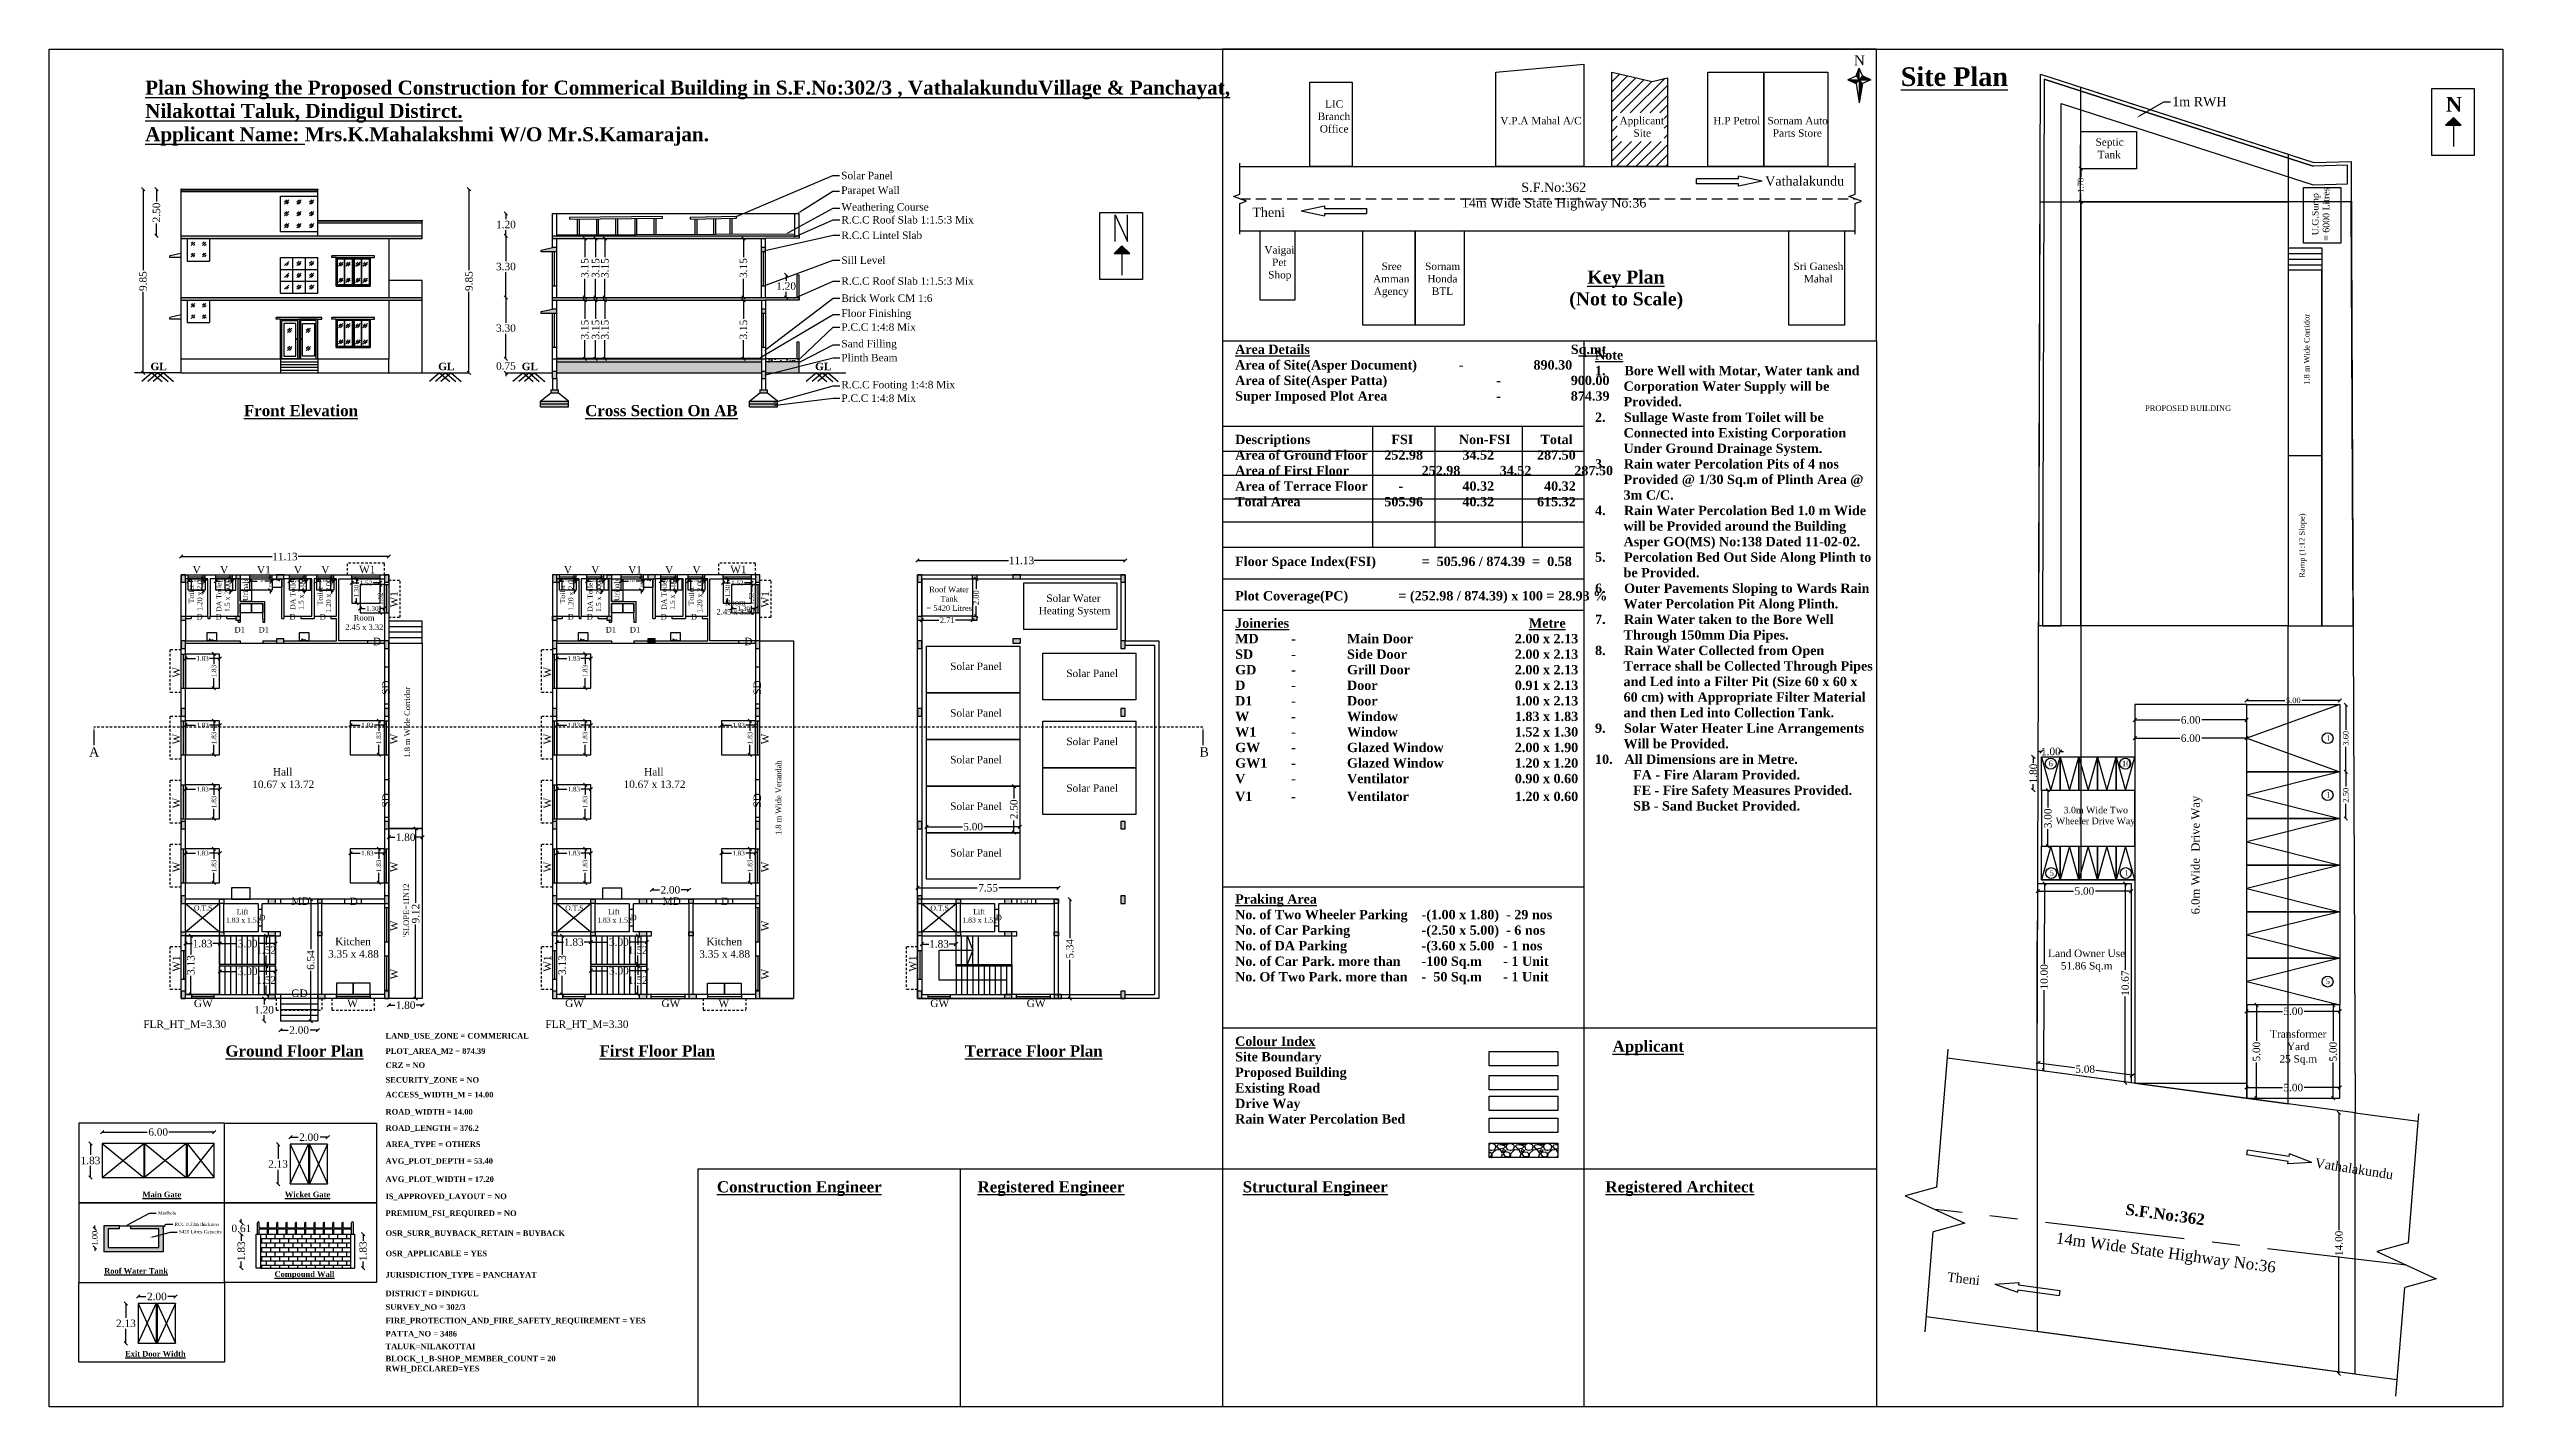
# Model space of a CAD drawing. Header units: metres. Extents: x 38 to 170, y 24 to 96.
import ezdxf
from ezdxf import colors
from ezdxf.entities.mleader import LeaderData, LeaderLine
from ezdxf.math import Vec2, Vec3

# ---------------------------------------------------------------- set-up
doc = ezdxf.new("R2010")
doc.units = ezdxf.units.M
doc.header["$MEASUREMENT"] = 0
doc.linetypes.add('CENTERX2', pattern=[4, 2.5, -0.5, 0.5, -0.5])
doc.linetypes.add('HIDDEN2', pattern=[0.1875, 0.125, -0.0625])
for name, color, linetype in [('AS_AT_SITE', 6, 'Continuous'), ('BLK_1_DA_RAMP_1', 1, 'Continuous'), ('BLK_1_FLR_0_BLT_UP_AREA', 13, 'Continuous'), ('BLK_1_FLR_0_BLT_UP_AREA_DEDUCT', 13, 'Continuous'), ('BLK_1_FLR_0_DA_LIFT', 30, 'Continuous'), ('BLK_1_FLR_0_DRINKING_WATER', 7, 'Continuous'), ('BLK_1_FLR_0_EXIT_WIDTH_DOOR', 2, 'Continuous'), ('BLK_1_FLR_0_KITCHEN', 1, 'Continuous'), ('BLK_1_FLR_0_REGULAR_ROOM_1', 1, 'Continuous'), ('BLK_1_FLR_0_REGULAR_ROOM_2', 1, 'Continuous'), ('BLK_1_FLR_0_ROOM_1_LIGHT_VENTILATION_1', 232, 'Continuous'), ('BLK_1_FLR_0_ROOM_2_LIGHT_VENTILATION_1', 232, 'Continuous'), ('BLK_1_FLR_0_SP_WC', 233, 'Continuous'), ('BLK_1_FLR_0_STAIR_1', 1, 'Continuous'), ('BLK_1_FLR_0_STAIR_1_FLIGHT_1', 7, 'Continuous'), ('BLK_1_FLR_0_STAIR_1_FLIGHT_2', 7, 'Continuous'), ('BLK_1_FLR_0_STAIR_1_LANDING_1', 7, 'Continuous'), ('BLK_1_FLR_0_URINAL', 235, 'Continuous'), ('BLK_1_FLR_0_WASH', 55, 'Continuous'), ('BLK_1_FLR_0_WC_BATH', 1, 'Continuous'), ('BLK_1_FLR_0_WC_BATH_HT', 1, 'Continuous'), ('BLK_1_FLR_1_BLT_UP_AREA', 13, 'Continuous'), ('BLK_1_FLR_1_DA_LIFT', 30, 'Continuous'), ('BLK_1_FLR_1_DRINKING_WATER', 7, 'Continuous'), ('BLK_1_FLR_1_EXIT_WIDTH_DOOR', 2, 'Continuous'), ('BLK_1_FLR_1_KITCHEN', 1, 'Continuous'), ('BLK_1_FLR_1_REGULAR_ROOM_1', 1, 'Continuous'), ('BLK_1_FLR_1_REGULAR_ROOM_2', 1, 'Continuous'), ('BLK_1_FLR_1_ROOM_1_LIGHT_VENTILATION_1', 232, 'Continuous'), ('BLK_1_FLR_1_ROOM_2_LIGHT_VENTILATION_1', 232, 'Continuous'), ('BLK_1_FLR_1_SP_WC', 233, 'Continuous'), ('BLK_1_FLR_1_STAIR_1', 1, 'Continuous'), ('BLK_1_FLR_1_STAIR_1_FLIGHT_3', 7, 'Continuous'), ('BLK_1_FLR_1_STAIR_1_FLIGHT_4', 7, 'Continuous'), ('BLK_1_FLR_1_STAIR_1_LANDING_2', 7, 'Continuous'), ('BLK_1_FLR_1_URINAL', 235, 'Continuous'), ('BLK_1_FLR_1_VERANDAH', 5, 'Continuous'), ('BLK_1_FLR_1_WASH', 55, 'Continuous'), ('BLK_1_FLR_1_WC_BATH', 1, 'Continuous'), ('BLK_1_FLR_1_WC_BATH_HT', 1, 'Continuous'), ('BLK_1_FLR_2_DA_LIFT', 30, 'Continuous'), ('BLK_1_FLR_2_ROOF_AREA', 54, 'Continuous'), ('BLK_1_HT_OF_BLDG', 5, 'Continuous'), ('BLK_1_LVL_0_BLDG_FOOT_PRINT', 1, 'Continuous'), ('BLK_1_LVL_0_FRONT_SETBACK', 2, 'Continuous'), ('BLK_1_LVL_0_REAR_SETBACK', 11, 'Continuous'), ('BLK_1_LVL_0_SIDE_SETBACK1', 171, 'Continuous'), ('BLK_1_LVL_0_SIDE_SETBACK2', 102, 'Continuous'), ('BLK_1_PARAPET_HT', 233, 'Continuous'), ('BLK_1_PLINTH_HEIGHT', 7, 'Continuous'), ('BLK_1_ROOF_WATER_TANK_HT', 235, 'Continuous'), ('BLK_1_STAIR_HEADROOM', 1, 'Continuous'), ('BLK_1_TOTAL_HEIGHT', 21, 'Continuous'), ('COLUMN', 7, 'Continuous'), ('COMPOUNDWALL', 7, 'Continuous'), ('CORRIDOR_WIDTH', 195, 'Continuous'), ('DA_PARKING', 1, 'Continuous'), ('DIST_EXIT', 7, 'Continuous'), ('DRIVE_WAY', 255, 'Continuous'), ('FMB_OR_PLR', 70, 'Continuous'), ('LOCATION_PLAN', 7, 'Continuous'), ('MAIN_GATE', 57, 'Continuous'), ('NORTH_DIRECTION', 7, 'Continuous'), ('OUTERMOST PLOTTING BOUNDARY', 2, 'Continuous'), ('PARKING_SLOT', 30, 'Continuous'), ('PATH_WAY', 4, 'Continuous'), ('PER_AISLE_WIDTH', 5, 'Continuous'), ('PLAN_INFO', 1, 'Continuous'), ('PLOT_BOUNDARY', 70, 'Continuous'), ('PLOT_BOUNDARY_DEDUCT', 70, 'Continuous'), ('ROAD_WIDTH', 1, 'Continuous'), ('RWH_1', 130, 'Continuous'), ('SEPTIC_TANK_1', 146, 'Continuous'), ('SOLAR_PANEL', 3, 'Continuous'), ('SOLAR_WATER_HEATER', 1, 'Continuous'), ('SUPER_IMPOSED', 5, 'Continuous'), ('TOILET_VENTILATION', 6, 'Continuous'), ('TRANSFORMER_YARD', 7, 'Continuous'), ('TRANSFORMER_YARD_ROAD', 7, 'Continuous'), ('TWO_WHEELER_DRIVE_WAY', 6, 'Continuous'), ('TWO_WHEELER_PARKING', 2, 'Continuous'), ('UG_SUMP', 194, 'Continuous'), ('UTILITY', 7, 'Continuous'), ('WATER_TANK_CALCULATION', 7, 'Continuous'), ('WICKET_GATE', 57, 'Continuous')]:
    doc.layers.add(name, color=color, linetype=linetype)
doc.styles.get("Standard").update_dxf_attribs({"font": 'times.ttf'})
doc.styles.add('style1', font='times.ttf')
doc.dimstyles.get("Standard").update_dxf_attribs({"dimtxt": 0.4, "dimasz": 0.18, "dimexe": 0.18, "dimexo": 0.0625, "dimgap": 0.09, "dimtad": 0, "dimtih": 1, "dimtoh": 1, "dimzin": 0, "dimdsep": 46, "dimtxsty": 'Standard', "dimblk": 'OBLIQUE', "dimcen": 0.09, "dimse1": 1, "dimse2": 1, "dimadec": 0, "dimazin": 0, "dimtfac": 1, "dimtix": 1, "dimtofl": 0, "dimtmove": 0, "dimatfit": 0, "dimfxl": 0, "dimtolj": 1, "dimtzin": 0, "dimarcsym": 0})
pattern_1 = [(50, (-545.5996, -639.07398), (0.215178055, -0.01882564), [0.0225, -0.2475]), (355, (-545.5996, -639.07398), (-0.0416254, 0.22565764), [0.018, -0.198]), (100.451444, (-545.58167, -639.07555), (0.173552654, 0.206831997), [0.01912206, -0.210342634]), (46.1842, (-545.5996, -639.01398), (0.3201724, -0.049655784), [0.03375, -0.37125]), (96.635635, (-545.57292, -639.01812), (0.28039858, 0.29223558), [0.0286831, -0.31551413]), (351.184164, (-545.5996, -639.014), (0.28039858, 0.29223558), [0.027, -0.297]), (21, (-545.5696, -639.02898), (0.179072116, -0.120785667), [0.0225, -0.2475]), (326, (-545.5696, -639.02898), (0.0729946, 0.217545014), [0.018, -0.198]), (71.451445, (-545.55467, -639.03905), (0.252066713, 0.096759346), [0.019122057, -0.210342634]), (37.5, (-545.5996, -639.073985), (0.0036479566, 0.099868156), [0, -0.1956, 0, -0.201, 0, -0.19875]), (7.5, (-545.5996, -639.07398), (0.078920861, 0.118323514), [0, -0.1146, 0, -0.1911, 0, -0.07575]), (327.5, (-545.6665, -639.073985), (0.160146731, -0.0067664615), [0, -0.075, 0, -0.234, 0, -0.3105]), (317.5, (-545.6965, -639.07398), (0.17495585, 0.030031495), [0, -0.0975, 0, -0.1554, 0, -0.2205])]
pattern_2 = [(50, (-545.5996, -639.074), (0.43035611, -0.03765128), [0.045, -0.495]), (355, (-545.5996, -639.074), (-0.0832508, 0.45131528), [0.036, -0.396]), (100.451444, (-545.56373, -639.07712), (0.3471053, 0.413664), [0.03824412, -0.42068527]), (46.1842, (-545.5996, -638.954), (0.6403448, -0.09931157), [0.0675, -0.7425]), (96.635635, (-545.54624, -638.96226), (0.56079717, 0.58447116), [0.0573662, -0.63102826]), (351.18416, (-545.5996, -638.954), (0.56079717, 0.58447116), [0.054, -0.594]), (21, (-545.5396, -638.984), (0.35814423, -0.24157133), [0.045, -0.495]), (326, (-545.5396, -638.984), (0.1459892, 0.43509003), [0.036, -0.396]), (71.451445, (-545.50975, -639.0041), (0.50413343, 0.1935187), [0.03824411, -0.42068527]), (37.5, (-545.5996, -639.07398), (0.007295913, 0.199736312), [0, -0.3912, 0, -0.402, 0, -0.3975]), (7.5, (-545.5996, -639.07398), (0.157841722, 0.236647027), [0, -0.2292, 0, -0.3822, 0, -0.1515]), (327.5, (-545.7334, -639.07398), (0.320293462, -0.013532923), [0, -0.15, 0, -0.468, 0, -0.621]), (317.5, (-545.7934, -639.07398), (0.3499117, 0.06006299), [0, -0.195, 0, -0.3108, 0, -0.441])]

msp = doc.modelspace()

# ---------------------------------------------------------------- texts
at = {"color": 0, "insert": (135.007, 96), "char_height": 0.541, "attachment_point": 1}
msp.add_mtext_dynamic_manual_height_columns('N', width=0.04732, gutter_width=0.0756, heights=[0.0743], dxfattribs=at)
at = {"color": 7, "ltscale": 2, "attachment_point": 1}
for s, width, heights, insert, char_height in [('{\\fTimes New Roman|b1|i0|c0|p18;\\LSite Plan}', 12.24211, [1.859], (137.521, 95.353), 1), ('\\A1;{\\fTimes New Roman|b1|i0|c0|p18;\\LPlan Showing the Proposed Construction for Commerical Building in S.F.No:302/3 , VathalakunduVillage & Panchayat,\\PNilakottai Taluk, Dindigul Distirct.\\PApplicant Name:\\l Mrs.K.Mahalakshmi W/O Mr.S.Kamarajan.}', 57.75272, [4.466], (43.361, 94.64), 0.75), ('{\\fTimes New Roman|b1|i0|c0|p18;GL}', 12.24211, [1.859], (43.648, 79.514), 0.4), ('{\\fTimes New Roman|b1|i0|c0|p18;GL}', 12.24211, [1.859], (59.078, 79.514), 0.4), ('{\\fTimes New Roman|b1|i0|c0|p18;GL}', 12.24211, [1.859], (63.557, 79.514), 0.4), ('{\\fTimes New Roman|b1|i0|c0|p18;GL}', 12.24211, [1.859], (79.292, 79.514), 0.4), ('{\\fTimes New Roman|b1|i0|c0|p18;\\LFront Elevation}', 12.24211, [1.859], (48.66, 77.249), 0.6), ('{\\fTimes New Roman|b1|i0|c0|p18;\\LCross Section On AB}', 12.24211, [1.859], (66.959, 77.249), 0.6), ('PROPOSED BUILDING', 6.37183, [1.851], (150.62, 77.228), 0.3), ('V', 1.02876, [0], (45.907, 68.618), 0.4), ('V', 1.02876, [0], (47.377, 68.618), 0.4), ('V1', 1.02876, [0], (49.357, 68.618), 0.4), ('V', 1.02876, [0], (51.337, 68.618), 0.4), ('V', 1.02876, [0], (52.807, 68.618), 0.4), ('V', 1.02876, [0], (65.816, 68.618), 0.4), ('V', 1.02876, [0], (67.286, 68.618), 0.4), ('V1', 1.02876, [0], (69.266, 68.618), 0.4), ('V', 1.02876, [0], (71.246, 68.618), 0.4), ('V', 1.02876, [0], (72.716, 68.618), 0.4), ('{\\W6.98864;  }Roof Water \\P{\\W9.64;  }Tank \\P{\\W6.32702;  }= 5420 Litres', 5.16959, [2.337], (83.827, 67.512), 0.3), ('D', 1.02876, [0], (46.122, 66.041), 0.3), ('D', 1.02876, [0], (47.142, 66.041), 0.3), ('D', 1.02876, [0], (51.102, 66.041), 0.3), ('D', 1.02876, [0], (52.722, 66.041), 0.3), ('{\\W9.24694;  }Room\\P{\\W7.23327;  }2.45 x 3.32', 5.16959, [2.337], (52.458, 65.991), 0.3), ('D', 1.02876, [0], (66.031, 66.041), 0.3), ('D', 1.02876, [0], (67.051, 66.041), 0.3), ('D', 1.02876, [0], (71.011, 66.041), 0.3), ('D', 1.02876, [0], (72.631, 66.041), 0.3), ('{\\W9.24694;  }Room\\P{\\W7.23327;  }2.45 x 3.32', 5.16959, [2.337], (72.368, 66.811), 0.3), ('D1', 1.02876, [0], (48.156, 65.35), 0.3), ('D1', 1.02876, [0], (49.448, 65.35), 0.3), ('D', 1.02876, [0], (55.582, 64.771), 0.4), ('D1', 1.02876, [0], (68.065, 65.35), 0.3), ('D1', 1.02876, [0], (69.358, 65.35), 0.3), ('D', 1.02876, [0], (75.492, 64.771), 0.4), ('{\\W8.506393; }Solar Panel', 5.16959, [2.337], (85.253, 63.438), 0.4), ('{\\W8.506393; }Solar Panel', 5.16959, [2.337], (91.482, 63.062), 0.4), ('{\\W8.506393; }Solar Panel', 5.16959, [2.337], (85.253, 60.938), 0.4), ('{\\W8.506393; }Solar Panel', 5.16959, [2.337], (91.482, 59.412), 0.4), ('1', 0.26, [0], (160.35, 59.544), 0.3), ('{\\W8.506393; }Solar Panel', 5.16959, [2.337], (85.253, 58.438), 0.4), ('6', 0.26, [0], (145.453, 58.182), 0.3), ('10', 0.26, [0], (149.382, 58.182), 0.3), ('{\\W7.06863;  }Hall\\P{\\W6.822799; }10.67 x 13.72', 5.16959, [2.337], (48.078, 57.78), 0.4), ('{\\W7.06863;  }Hall\\P{\\W6.822799; }10.67 x 13.72', 5.16959, [2.337], (67.988, 57.78), 0.4), ('{\\W8.506393; }Solar Panel', 5.16959, [2.337], (91.482, 56.912), 0.4), ('{\\W8.506393; }Solar Panel', 5.16959, [2.337], (85.253, 55.938), 0.4), ('{\\W7.93819;    }3.0m Wide Two \\P{\\W9.53054;   }Wheeler Drive Way', 11.53885, [3.903], (142.058, 55.707), 0.35), ('1', 0.26, [0], (160.35, 56.494), 0.3), ('{\\W8.506393; }Solar Panel', 5.16959, [2.337], (85.253, 53.438), 0.4), ('5', 0.3, [0], (145.506, 52.308), 0.3), ('1', 0.3, [0], (149.521, 52.308), 0.3), ('O.T.S', 5.16959, [2.337], (45.98, 50.416), 0.27), ('{\\W7.65735;   }Lift\\P{\\W8.62567;  }1.83 x 1.52', 5.16959, [2.337], (45.936, 50.218), 0.27), ('MD', 1.02876, [0], (51.205, 50.848), 0.4), ('D', 1.02876, [0], (54.335, 50.841), 0.4), ('O.T.S', 5.16959, [2.337], (65.89, 50.416), 0.27), ('{\\W7.65735;   }Lift\\P{\\W8.62567;  }1.83 x 1.52', 5.16959, [2.337], (65.845, 50.218), 0.27), ('MD', 1.02876, [0], (71.115, 50.848), 0.4), ('D', 1.02876, [0], (74.245, 50.841), 0.4), ('O.T.S', 5.16959, [2.337], (85.478, 50.416), 0.27), ('{\\W7.65735;   }Lift\\P{\\W8.62567;  }1.83 x 1.52', 5.16959, [2.337], (85.433, 50.218), 0.27), ('GD', 1.02876, [0], (90.295, 50.793), 0.3), ('D', 1.02876, [0], (49.488, 49.921), 0.3), ('{\\W5.60818;  }Kitchen\\P{\\W8.701706; }3.35 x 4.88', 5.16959, [2.337], (51.86, 48.684), 0.4), ('D', 1.02876, [0], (69.398, 49.921), 0.3), ('{\\W5.60818;  }Kitchen\\P{\\W8.701706; }3.35 x 4.88', 5.16959, [2.337], (71.769, 48.684), 0.4), ('D', 1.02876, [0], (88.986, 49.921), 0.3), ('5', 0.26, [0], (160.312, 46.5), 0.3), ('GW', 1.02876, [0], (45.976, 45.369), 0.4), ('GD', 1.02876, [0], (51.205, 45.911), 0.4), ('W', 1.02876, [0], (54.2, 45.369), 0.4), ('GW', 1.02876, [0], (65.885, 45.369), 0.4), ('GW', 1.02876, [0], (71.052, 45.369), 0.4), ('W', 1.02876, [0], (74.11, 45.369), 0.4), ('GW', 1.02876, [0], (85.473, 45.369), 0.4), ('GW', 1.02876, [0], (90.64, 45.369), 0.4), ('{\\fTimes New Roman|b1|i0|c0|p18;\\LGround Floor Plan}', 9.62079, [0], (47.667, 42.917), 0.6), ('{\\fTimes New Roman|b1|i0|c0|p18;\\LFirst Floor Plan}', 9.62079, [0], (67.729, 42.917), 0.6), ('{\\fTimes New Roman|b1|i0|c0|p18;\\LTerrace Floor Plan}', 9.62079, [0], (87.317, 42.917), 0.6), ('{\\fTimes New Roman|b1|i0|c0|p18;\\W6.21225;\\L  \\W1;Main Gate}', 4.77284, [2.028], (41.811, 35.069), 0.3), ('{\\fTimes New Roman|b1|i0|c0|p18;\\W5.42417;\\L  \\W1;Wicket Gate}', 4.77284, [2.028], (49.625, 35.069), 0.3), ('{\\fTimes New Roman|b1|i0|c0|p18;\\W6.41083;\\L \\W1;Roof Water Tank}', 4.77284, [2.028], (40.437, 30.973), 0.3), ('{\\fTimes New Roman|b1|i0|c0|p18;\\LCompound Wall}', 4.77284, [2.028], (50.3, 30.803), 0.3), ('{\\fTimes New Roman|b1|i0|c0|p18;\\W7.2663;\\L \\W1;Exit Door Width}', 4.77284, [2.028], (41.463, 26.529), 0.3)]:
    msp.add_mtext_dynamic_manual_height_columns(s, width=width, gutter_width=1, heights=heights, dxfattribs=dict(at, insert=insert, char_height=char_height))
at = {"color": 0, "ltscale": 4.5, "attachment_point": 1}
for s, width, insert, char_height in [('{\\W7.78261;  }LIC \\P{\\W6.47402;  }Branch \\P{\\W6.84853;  }Office', 5.51573, (104.291, 93.591), 0.4), ('V.P.A Mahal A/C', 4.45873, (116.043, 92.695), 0.4), ('{\\W7.224263; }Applicant \\P{\\W6.0843;  }Site', 4.45873, (121.347, 92.695), 0.4), ('H.P Petrol', 4.45873, (127.465, 92.695), 0.4), ('{\\W4.570943; }Sornam Auto \\P{\\W6.466451; }Parts Store', 4.45873, (129.679, 92.695), 0.4), ('Vathalakundu', 9.45855, (130.247, 89.509), 0.5), ('{\\W6.96965;   }S.F.No:362\\P{\\W4.019312; }14m Wide State Highway No:36{\\H1.85857x; }', 11.04678, (113.219, 89.171), 0.5), ('Theni', 9.45855, (102.739, 87.826), 0.5), ('{\\W9.833638; }Vaigai\\P{\\W6.28645;  }Pet \\P{\\W5.58967;  }Shop', 4.45873, (101.905, 85.765), 0.4), ('{\\W5.86311;  }Sree \\P{\\W8.679342; }Amman\\P{\\W8.905904; }Agency', 4.45873, (107.907, 84.883), 0.4), ('{\\W9.010396; }Sornam \\P{\\W9.804342; }Honda\\P{\\W5.69856;  }BTL', 4.45873, (110.648, 84.883), 0.4), ('{\\W6.403951; }Sri Ganesh\\P{\\W5.03157;  }Mahal', 4.45873, (130.802, 84.883), 0.4)]:
    msp.add_mtext_dynamic_manual_height_columns(s, width=width, gutter_width=1, heights=[1.951], dxfattribs=dict(at, insert=insert, char_height=char_height))
at = {"color": 0, "ltscale": 2, "attachment_point": 1}
for s, width, heights, insert, char_height in [('{\\W3.671428; }Septic \\P{\\W4.419475; }Tank', 2.50427, [1.163], (147.41, 91.546), 0.4), ('{\\fTimes New Roman|b1|i0|c0|p18;\\W5.42318;\\L  \\W1;Key Plan\\P\\W7.18328;\\l \\W1;(Not to Scale)}', 9.62079, [0], (117.842, 84.457), 0.7), ('\\A1;{\\fTimes New Roman|b1|i0|c0|p18;\\LArea Details\\l^I^I^I^I^I^I^IS\\Lq.mt\\P\\lArea of Site(Asper Document)^I^I-^I^I890.30\\H1.00361x; \\H0.9964x;\\PArea of Site(Asper Patta)^I^I^I-^I^I900.00\\H1.83755x; \\H0.5442x;\\PSuper Imposed Plot Area^I^I^I-^I^I874.39\\H1.55885x; }', 22.83504, [7.622], (101.822, 80.484), 0.5), ('\\A1;{\\fTimes New Roman|b1|i0|c0|p18;\\LNote\\P\\l1.{\\W5.373046; }Bore Well with Motar, Water tank and \\P{\\W8.109375; }Corporation Water Supply will be \\P{\\W8.109375; }Provided.\\P2.{\\W5.207031; }Sullage Waste from Toilet will be \\P{\\W8.109375; }Connected into Existing Corporation \\P{\\W8.109375; }Under Ground Drainage System.\\P3.{\\W5.173828; }Rain water Percolation Pits of 4 nos \\P{\\W8.109375; }Provided @ 1/30 Sq.m of Plinth Area @ \\P{\\W8.109375; }3m C/C.\\P4.{\\W5.208984; }Rain Water Percolation Bed 1.0 m Wide \\P{\\W8.109375; }will be Provided around the Building \\P{\\W8.109375; }Asper GO(MS) No:138 Dated 11-02-02.\\P5.{\\W5.24414; }Percolation Bed Out Side Along Plinth to \\P{\\W8.109375; }be Provided.\\P6.{\\W5.257812; }Outer Pavements Sloping to Wards Rain \\P{\\W8.109375; }Water Percolation Pit Along Plinth.\\P7.{\\W5.24414; }Rain Water taken to the Bore Well \\P{\\W8.109375; }Through 150mm Dia Pipes.\\P8.{\\W5.25; }Rain Water Collected from Open \\P{\\W8.109375; }Terrace shall be Collected Through Pipes \\P{\\W8.109375; }and Led into a Filter Pit (Size 60 x 60 x \\P{\\W8.109375; }60 cm) with Appropriate Filter Material \\P{\\W8.109375; }and then Led into Collection Tank.\\P9.{\\W5.232421; }Solar Water Heater Line Arrangements \\P{\\W8.109375; }Will be Provided.\\P10.{\\W3.373046; }All Dimensions are in Metre.\\P\\W5.40625;  \\W1;FA - Fire Alaram Provided.\\P\\W5.40625;  \\W1;FE - Fire Safety Measures Provided.\\P\\W5.40625;  \\W1;SB - Sand Bucket Provided.}', 14.65954, [38], (121.123, 80.178), 0.5), ('\\A1;\\pt7,7.5,8,10,12,16;{\\fTimes New Roman|b1|i0|c0|p18;Descriptions^I^I^I  FSI^I^INon-FSI^I  Total\\P\\ptz;Area of Ground Floor^I252.98^I 34.52^I^I 287.50\\H1.83875x; \\H0.54385x;\\PArea of First Floor^I^I252.98^I 34.52^I^I 287.50\\H1.55917x; \\H0.64137x;\\PArea of Terrace Floor^I    -^I^I 40.32^I^I   40.32\\H1.65164x; \\H0.60546x;\\PTotal Area^I^I^I505.96^I 40.32^I^I 615.32\\H1.61802x; }', 20.15433, [10.452], (101.822, 75.652), 0.5), ('W1', 1.02876, [0], (54.834, 68.631), 0.4), ('W1', 1.02876, [0], (74.743, 68.631), 0.4), ('\\A1;{\\fTimes New Roman|b1|i0|c0|p18;Floor Space Index(FSI)^I^I=  505.96 / 874.39  =  0.58}', 22.03076, [1.859], (101.822, 69.114), 0.5), ('\\A1;{\\fTimes New Roman|b1|i0|c0|p18;Plot Coverage(PC)^I    = (252.98 / 874.39) x 100 = 28.93 %}', 23.54932, [10.589], (101.822, 67.27), 0.5), ('{\\W8.011276; }Solar Water\\P{\\W4.293502; } Heating System', 5.16959, [2.337], (90.486, 67.09), 0.4), ('\\A1;{\\fTimes New Roman|b1|i0|c0|p18;\\H0.66667x;\\LJoineries\\l^I^I^I^I ^I    \\LMetre\\P\\lMD^I-^IMain Door^I^I2.00 x 2.13\\PSD^I-^ISide Door^I^I2.00 x 2.13\\PGD^I-^IGrill Door^I^I2.00 x 2.13\\PD^I-^IDoor^I^I^I0.91 x 2.13\\PD1^I-^IDoor^I^I^I1.00 x 2.13^I\\PW^I-^IWindow^I^I^I1.83 x 1.83\\PW1^I-^IWindow^I^I^I1.52 x 1.30\\PGW^I-^IGlazed Window^I^I2.00 x 1.90^I\\PGW1^I-^IGlazed Window^I^I1.20 x 1.20\\PV^I-^IVentilator^I^I0.90 x 0.60\\PV1^I-^IVentilator^I^I1.20 x 0.60^I\\H1.5x;^I}', 22.15889, [18.612], (101.822, 65.807), 0.75), ('\\A1;{\\fTimes New Roman|b1|i0|c0|p18;\\LPraking Area\\P\\lNo. of Two Wheeler Parking^I-(1.00 x 1.80)  - 29 nos\\H1.00361x; \\H0.9964x;\\PNo. of Car Parking^I^I-(2.50 x 5.00)  - 6 nos\\H1.83755x; \\H0.5442x;\\PNo. of DA Parking^I^I^I-(3.60 x 5.00^I  - 1 nos\\H1.55957x; \\H0.6412x;\\PNo. of Car Park. more than ^I-100 Sq.m^I  - 1 Unit\\H1.65223x; \\H0.60524x;\\PNo. Of Two Park. more than^I-  50 Sq.m^I  - 1 Unit\\H1.62134x; }', 22.18218, [10.589], (101.822, 51.012), 0.5), ('{\\W7.310844; }Land Owner Use\\P{\\W5.9064;  }51.86 Sq.m', 6.16505, [2.621], (144.321, 48.051), 0.4), ('{\\W7.558151; }Transformer \\P{\\W6.76052;  }Yard\\P{\\W5.4446;  }25 Sq.m', 5.16959, [2.337], (156.188, 43.725), 0.4), ('\\A1;{\\fTimes New Roman|b1|i0|c0|p18;\\LColour Index\\P\\lSite Boundary\\H1.00343x; \\H0.99658x;\\PProposed Building\\H1.83761x; \\H0.54419x;\\PExisting Road\\H1.55955x; \\H0.64121x;\\PDrive Way\\H1.65224x; \\H0.60524x;\\PRain Water Percolation Bed\\H1.62134x; }', 22.18218, [10.589], (101.822, 43.389), 0.5), ('{\\fTimes New Roman|b1|i0|c0|p18;\\LApplicant}', 12.24211, [1.859], (122.065, 43.171), 0.6), ('{\\fTimes New Roman|b1|i0|c0|p18;\\LConstruction Engineer}', 12.24211, [1.859], (74.025, 35.632), 0.6), ('{\\fTimes New Roman|b1|i0|c0|p18;\\LRegistered Engineer}', 12.24211, [1.859], (88.004, 35.632), 0.6), ('{\\fTimes New Roman|b1|i0|c0|p18;\\LStructural Engineer}', 12.24211, [1.859], (102.227, 35.632), 0.6), ('{\\fTimes New Roman|b1|i0|c0|p18;\\LRegistered Architect}', 12.24211, [1.859], (121.677, 35.632), 0.6)]:
    msp.add_mtext_dynamic_manual_height_columns(s, width=width, gutter_width=1, heights=heights, dxfattribs=dict(at, insert=insert, char_height=char_height))
at = {"color": 7, "ltscale": 2, "attachment_point": 1, "rotation": 90}
for s, width, heights, insert, char_height in [('1.8 m Wide Corridor', 4.3155, [1.883], (159.142, 78.331), 0.3), ('{\\W6.444745; }Ramp (1:12 Slope)', 4.77284, [2.028], (158.891, 67.257), 0.3), ('{\\W7.07173;   }Toilet\\P{\\W8.61981;  }1.20 x 2.00', 5.16959, [2.337], (45.704, 64.453), 0.27), ('{\\W8.63299;  } DA Toilet\\P{\\W9.11981;  }1.5 x 2.00', 5.16959, [2.337], (47.183, 64.294), 0.27), ('Urinals', 5.16959, [2.337], (48.609, 66.741), 0.27), ('{\\W8.63299;  } DA Toilet\\P{\\W9.11981;  }1.5 x 2.00', 5.16959, [2.337], (51.143, 64.405), 0.27), ('{\\W7.07173;   }Toilet\\P{\\W8.61981;  }1.20 x 2.00', 5.16959, [2.337], (52.61, 64.346), 0.27), ('{\\W7.07173;   }Toilet\\P{\\W8.61981;  }1.20 x 2.00', 5.16959, [2.337], (65.613, 64.453), 0.27), ('{\\W8.63299;  } DA Toilet\\P{\\W9.11981;  }1.5 x 2.00', 5.16959, [2.337], (67.093, 64.294), 0.27), ('Urinals', 5.16959, [2.337], (68.519, 66.741), 0.27), ('{\\W8.63299;  } DA Toilet\\P{\\W9.11981;  }1.5 x 2.00', 5.16959, [2.337], (71.053, 64.405), 0.27), ('{\\W7.07173;   }Toilet\\P{\\W8.61981;  }1.20 x 2.00', 5.16959, [2.337], (72.519, 64.346), 0.27), ('W', 1.02876, [0], (44.829, 62.63), 0.4), ('W', 1.02876, [0], (64.738, 62.63), 0.4), ('SD', 1.02876, [0], (56.081, 61.711), 0.4), ('1.8 m Wide Corridor', 4.3155, [1.883], (57.268, 58.339), 0.3), ('SD', 1.02876, [0], (75.99, 61.711), 0.4), ('W', 1.02876, [0], (44.829, 59.05), 0.4), ('W', 1.02876, [0], (56.506, 59.055), 0.4), ('W', 1.02876, [0], (64.738, 59.05), 0.4), ('W', 1.02876, [0], (76.416, 59.055), 0.4), ('1.8 m Wide Verandah', 4.3155, [1.883], (77.177, 54.192), 0.3), ('W', 1.02876, [0], (44.829, 55.62), 0.4), ('SD', 1.02876, [0], (56.081, 55.661), 0.4), ('W', 1.02876, [0], (64.738, 55.62), 0.4), ('SD', 1.02876, [0], (75.99, 55.661), 0.4), ('{\\W8.05679;  }6.0m Wide  Drive Way', 11.53885, [3.903], (153.1, 47.2), 0.45), ('W', 1.02876, [0], (44.829, 52.19), 0.4), ('W', 1.02876, [0], (56.506, 52.195), 0.4), ('W', 1.02876, [0], (64.738, 52.19), 0.4), ('W', 1.02876, [0], (76.416, 52.195), 0.4), ('W', 1.02876, [0], (56.506, 49.037), 0.4), ('W', 1.02876, [0], (76.416, 49.037), 0.4), ('W1', 1.02876, [0], (44.829, 46.862), 0.4), ('W1', 1.02876, [0], (64.738, 46.862), 0.4), ('W1', 1.02876, [0], (84.326, 46.862), 0.4), ('W', 1.02876, [0], (56.506, 46.447), 0.4), ('W', 1.02876, [0], (76.416, 46.447), 0.4)]:
    msp.add_mtext_dynamic_manual_height_columns(s, width=width, gutter_width=1, heights=heights, dxfattribs=dict(at, insert=insert, char_height=char_height))
at = {"color": 0, "ltscale": 2, "char_height": 0.4, "attachment_point": 1, "rotation": 90}
for insert in [(56.506, 66.392), (76.416, 66.392)]:
    msp.add_mtext_dynamic_manual_height_columns('W1', width=1.02876, gutter_width=1, heights=[0], dxfattribs=dict(at, insert=insert))
at = {"color": 7, "ltscale": 2, "char_height": 0.5, "attachment_point": 1, "style": 'style1'}
for s, insert in [('A', (40.352, 58.898)), ('B', (99.908, 58.898))]:
    msp.add_mtext_dynamic_manual_height_columns(s, width=0.77079, gutter_width=1, heights=[0], dxfattribs=dict(at, insert=insert))
at = {"color": 0, "ltscale": 4.5, "char_height": 0.5, "attachment_point": 1}
for s, insert, rotation in [('Vathalakundu', (159.777, 36.872), 351.16802), ('Theni', (140.042, 30.758), 353.40041)]:
    msp.add_mtext_dynamic_manual_height_columns(s, width=9.45855, gutter_width=1, heights=[1.951], dxfattribs=dict(at, insert=insert, rotation=rotation))
at = {"color": 0, "linetype": 'ByBlock', "ltscale": 0.5, "char_height": 0.75, "attachment_point": 1, "rotation": 352.33638}
for s, insert in [('{\\fTimes New Roman|b1|i0|c0|p18;\\H0.8x;S.F.No:362}', (149.619, 34.431)), ('{\\H0.8x;14m Wide State Highway No:36}', (145.896, 32.9))]:
    msp.add_mtext_dynamic_manual_height_columns(s, width=186.98004, gutter_width=6.25, heights=[0], dxfattribs=dict(at, insert=insert))
at = {"layer": 'BLK_1_DA_RAMP_1', "color": 1, "ltscale": 2, "insert": (57.208, 47.693), "char_height": 0.3, "attachment_point": 1, "rotation": 90}
msp.add_mtext_dynamic_manual_height_columns("{\\W9.000409; }'SLOPE=1IN12", width=4.77284, gutter_width=1, heights=[2.028], dxfattribs=at)
at = {"layer": 'BLK_1_FLR_0_STAIR_1', "color": 1, "ltscale": 2, "insert": (43.259, 44.252), "char_height": 0.4, "attachment_point": 1}
msp.add_mtext_dynamic_manual_height_columns('FLR_HT_M=3.30', width=3.84603, gutter_width=1, heights=[0.497], dxfattribs=at)
at = {"layer": 'BLK_1_FLR_1_STAIR_1', "color": 1, "ltscale": 2, "insert": (64.832, 44.252), "char_height": 0.4, "attachment_point": 1}
msp.add_mtext_dynamic_manual_height_columns('FLR_HT_M=3.30', width=3.84603, gutter_width=1, heights=[0.497], dxfattribs=at)
at = {"layer": 'NORTH_DIRECTION', "color": 7, "ltscale": 2, "insert": (166.754, 93.769), "char_height": 0.8, "attachment_point": 1}
msp.add_mtext_dynamic_manual_height_columns('{\\fTimes New Roman|b1|i0|c0|p18;N}', width=2.2787, gutter_width=1, heights=[0], dxfattribs=at)
at = {"layer": 'PLAN_INFO', "color": 1, "ltscale": 2, "char_height": 0.3, "attachment_point": 1}
for s, width, heights, insert in [('{\\fTimes New Roman|b1|i0|c0|p18;LAND_USE_ZONE = COMMERICAL}', 10.00594, [2.864], (56.255, 43.578)), ('{\\fTimes New Roman|b1|i0|c0|p18;PLOT_AREA_M2 = 874.39}', 10.00594, [2.864], (56.255, 42.761)), ('{\\fTimes New Roman|b1|i0|c0|p18;CRZ = NO}', 10.00594, [2.864], (56.255, 42.005)), ('{\\fTimes New Roman|b1|i0|c0|p18;SECURITY_ZONE = NO}', 10.00594, [2.864], (56.255, 41.215)), ('{\\fTimes New Roman|b1|i0|c0|p18;ACCESS_WIDTH_M = 14.00}', 10.00594, [2.864], (56.255, 40.424)), ('{\\fTimes New Roman|b1|i0|c0|p18;ROAD_WIDTH = 14.00}', 10.00594, [2.864], (56.255, 39.502)), ('{\\fTimes New Roman|b1|i0|c0|p18;ROAD_LENGTH = 376.2}', 10.00594, [2.864], (56.255, 38.632)), ('{\\fTimes New Roman|b1|i0|c0|p18;AREA_TYPE = OTHERS}', 10.00594, [2.864], (56.255, 37.763)), ('{\\fTimes New Roman|b1|i0|c0|p18;AVG_PLOT_DEPTH = 53.40}', 10.00594, [2.864], (56.255, 36.867)), ('{\\fTimes New Roman|b1|i0|c0|p18;AVG_PLOT_WIDTH = 17.20}', 10.00594, [2.864], (56.255, 35.892)), ('{\\fTimes New Roman|b1|i0|c0|p18;IS_APPROVED_LAYOUT = NO}', 10.00594, [2.864], (56.255, 34.971)), ('{\\fTimes New Roman|b1|i0|c0|p18;PREMIUM_FSI_REQUIRED = NO}', 10.00594, [2.864], (56.255, 34.067)), ('{\\fTimes New Roman|b1|i0|c0|p18;OSR_SURR_BUYBACK_RETAIN = BUYBACK}', 10.00594, [2.864], (56.255, 32.996)), ('{\\fTimes New Roman|b1|i0|c0|p18;OSR_APPLICABLE = YES}', 10.00594, [2.864], (56.255, 31.908)), ('{\\fTimes New Roman|b1|i0|c0|p18;JURISDICTION_TYPE = PANCHAYAT}', 10.00594, [2.864], (56.255, 30.769)), ('{\\fTimes New Roman|b1|i0|c0|p18;DISTRICT = DINDIGUL}', 10.00594, [2.864], (56.255, 29.765)), ('{\\fTimes New Roman|b1|i0|c0|p18;SURVEY_NO = 302/3}', 10.00594, [2.864], (56.255, 29.039)), ('{\\fTimes New Roman|b1|i0|c0|p18;FIRE_PROTECTION_AND_FIRE_SAFETY_REQUIREMENT = YES}', 15.17112, [2.654], (56.255, 28.31)), ('{\\fTimes New Roman|b1|i0|c0|p18;TALUK=NILAKOTTAI}', 15.17112, [2.654], (56.255, 26.927)), ('{\\fTimes New Roman|b1|i0|c0|p18;PATTA_NO = 3486 }', 10.00594, [2.864], (56.255, 27.607)), ('{\\fTimes New Roman|b1|i0|c0|p18;BLOCK_1_B-SHOP_MEMBER_COUNT = 20}', 15.17112, [2.654], (56.255, 26.275)), ('{\\fTimes New Roman|b1|i0|c0|p18;RWH_DECLARED=YES}', 15.17112, [2.654], (56.255, 25.74))]:
    msp.add_mtext_dynamic_manual_height_columns(s, width=width, gutter_width=1, heights=heights, dxfattribs=dict(at, insert=insert))
at = {"layer": 'UG_SUMP', "color": 194, "ltscale": 2, "insert": (159.571, 85.288), "char_height": 0.35, "attachment_point": 1, "rotation": 90}
msp.add_mtext_dynamic_manual_height_columns('{\\W8.016887; }U.G.Sump\\P{\\W5.807902; }= 6000 Litres', width=4.26215, gutter_width=1, heights=[4.601], dxfattribs=at)

# ---------------------------------------------------------------- blocks, each defined once
blk = doc.blocks.new('_Oblique')
at = {"color": 0, "linetype": 'ByBlock', "lineweight": -2}
blk.add_line((-0.5, -0.5), (0.5, 0.5), dxfattribs=at)
blk = doc.blocks.new('*D6')
at = {"color": 0, "lineweight": -2, "ltscale": 2}
for p, q in [((144.87, 51.19), (146.79, 51.19)), ((149.87, 51.19), (147.96, 51.19))]:
    blk.add_line(p, q, dxfattribs=at)
at = {"layer": 'Defpoints', "color": 0, "ltscale": 2}
for p in [(144.87, 51.59), (149.87, 51.59), (149.87, 51.19)]:
    blk.add_point(p, dxfattribs=at)
at = {"color": 0, "lineweight": -2, "ltscale": 2, "xscale": 0.18, "yscale": 0.18, "zscale": 0.18, "rotation": 180}
blk.add_blockref('_Oblique', (144.87, 51.19), dxfattribs=at)
at = {"color": 0, "lineweight": -2, "ltscale": 2, "xscale": 0.18, "yscale": 0.18, "zscale": 0.18}
blk.add_blockref('_Oblique', (149.87, 51.19), dxfattribs=at)
at = {"color": 0, "ltscale": 2, "insert": (147.37, 51.19), "char_height": 0.4, "attachment_point": 5}
blk.add_mtext('\\A1;5.00', dxfattribs=at)
blk = doc.blocks.new('*D7')
at = {"color": 0, "lineweight": -2, "ltscale": 2}
for p, q in [((144.89, 41.98), (146.83, 41.72)), ((149.93, 41.31), (147.99, 41.57))]:
    blk.add_line(p, q, dxfattribs=at)
at = {"layer": 'Defpoints', "color": 0, "ltscale": 2}
for p in [(144.84, 41.59), (149.87, 40.91), (149.93, 41.31)]:
    blk.add_point(p, dxfattribs=at)
at = {"color": 0, "lineweight": -2, "ltscale": 2, "xscale": 0.18, "yscale": 0.18, "zscale": 0.18}
for p, rotation in [((144.89, 41.98), 172.3751161524592), ((149.93, 41.31), 352.3751161524594)]:
    blk.add_blockref('_Oblique', p, dxfattribs=dict(at, rotation=rotation))
at = {"color": 0, "ltscale": 2, "insert": (147.41, 41.64), "char_height": 0.4, "attachment_point": 5}
blk.add_mtext('\\A1;5.08', dxfattribs=at)
blk = doc.blocks.new('*D8')
at = {"color": 0, "lineweight": -2, "ltscale": 2}
for p, q in [((145.23, 51.59), (145.22, 47.29)), ((145.2, 41.59), (145.21, 45.88))]:
    blk.add_line(p, q, dxfattribs=at)
at = {"layer": 'Defpoints', "color": 0, "ltscale": 2}
for p in [(144.87, 51.59), (145.23, 51.59), (144.84, 41.59)]:
    blk.add_point(p, dxfattribs=at)
at = {"color": 0, "lineweight": -2, "ltscale": 2, "xscale": 0.18, "yscale": 0.18, "zscale": 0.18}
for p, rotation in [((145.23, 51.59), 89.80989932010917), ((145.2, 41.59), 269.8098993201091)]:
    blk.add_blockref('_Oblique', p, dxfattribs=dict(at, rotation=rotation))
at = {"color": 0, "ltscale": 2, "insert": (145.21, 46.59), "char_height": 0.4, "attachment_point": 5, "rotation": 90}
blk.add_mtext('\\A1;10.00', dxfattribs=at)
blk = doc.blocks.new('*D9')
at = {"color": 0, "lineweight": -2, "ltscale": 2}
for p, q in [((149.56, 51.59), (149.56, 46.96)), ((149.56, 40.91), (149.56, 45.54))]:
    blk.add_line(p, q, dxfattribs=at)
at = {"layer": 'Defpoints', "color": 0, "ltscale": 2}
for p in [(149.87, 51.59), (149.56, 40.91), (149.87, 40.91)]:
    blk.add_point(p, dxfattribs=at)
at = {"color": 0, "lineweight": -2, "ltscale": 2, "xscale": 0.18, "yscale": 0.18, "zscale": 0.18}
for p, rotation in [((149.56, 51.59), 90), ((149.56, 40.91), 270)]:
    blk.add_blockref('_Oblique', p, dxfattribs=dict(at, rotation=rotation))
at = {"color": 0, "ltscale": 2, "insert": (149.56, 46.25), "char_height": 0.4, "attachment_point": 5, "rotation": 90}
blk.add_mtext('\\A1;10.67', dxfattribs=at)
blk = doc.blocks.new('Faucet - single handle top')
for p, q in [((0.1, -0.3), (-2.3, -4.3)), ((-2.3, -4.3), (-1.4, -4.8)), ((-1.4, -4.8), (0.6, -0.5)), ((-0.1, -1.9), (3.6, -8.2)), ((4.4, -7.7), (0.7, -1.2))]:
    blk.add_line(p, q)
for points in [[(-0.9, -2), (-6, -2), (-6, 0), (6, 0), (6, -2), (1.2, -2)], [(0, -2), (-0.1, -2)]]:
    blk.add_lwpolyline(points)
for centre, radius, start, end in [((0, -1), 0.75, 269.2246, 216.2304), ((4, -7.9), 0.5, 210, 30)]:
    blk.add_arc(centre, radius, start, end)
blk = doc.blocks.new('*D14')
at = {"color": 0, "lineweight": -2, "ltscale": 2}
for p, q in [((85.02, 48.35), (85.39, 48.35)), ((86.85, 48.35), (86.49, 48.35))]:
    blk.add_line(p, q, dxfattribs=at)
at = {"layer": 'Defpoints', "color": 0, "ltscale": 2}
for p in [(85.02, 48.78), (86.85, 48.78), (86.85, 48.35)]:
    blk.add_point(p, dxfattribs=at)
at = {"color": 0, "lineweight": -2, "ltscale": 2, "xscale": 0.18, "yscale": 0.18, "zscale": 0.18, "rotation": 180}
blk.add_blockref('_Oblique', (85.02, 48.35), dxfattribs=at)
at = {"color": 0, "lineweight": -2, "ltscale": 2, "xscale": 0.18, "yscale": 0.18, "zscale": 0.18}
blk.add_blockref('_Oblique', (86.85, 48.35), dxfattribs=at)
at = {"color": 0, "ltscale": 2, "insert": (85.94, 48.35), "char_height": 0.4, "attachment_point": 5}
blk.add_mtext('\\A1;1.83', dxfattribs=at)
blk = doc.blocks.new('*D15')
at = {"color": 0, "lineweight": -2, "ltscale": 2}
for p, q in [((84.79, 68.91), (89.66, 68.91)), ((95.92, 68.91), (91.05, 68.91))]:
    blk.add_line(p, q, dxfattribs=at)
at = {"layer": 'Defpoints', "color": 0, "ltscale": 2}
for p in [(95.92, 68.91), (84.79, 68.15), (95.92, 68.15)]:
    blk.add_point(p, dxfattribs=at)
at = {"color": 0, "lineweight": -2, "ltscale": 2, "xscale": 0.18, "yscale": 0.18, "zscale": 0.18, "rotation": 180}
blk.add_blockref('_Oblique', (84.79, 68.91), dxfattribs=at)
at = {"color": 0, "lineweight": -2, "ltscale": 2, "xscale": 0.18, "yscale": 0.18, "zscale": 0.18}
blk.add_blockref('_Oblique', (95.92, 68.91), dxfattribs=at)
at = {"color": 0, "ltscale": 2, "insert": (90.36, 68.91), "char_height": 0.4, "attachment_point": 5}
blk.add_mtext('\\A1;11.13', dxfattribs=at)
blk = doc.blocks.new('*U11')
blk.add_lwpolyline([(76.2, 0), (0, 0), (0, 2134), (1000, 2134), (1000, 0), (923.8, 0)])
for points in [[(923.8, 0), (76.2, 0), (76.2, 2057.8), (923.8, 2057.8)], [(177.8, 152.4), (822.2, 152.4), (822.2, 1905.4), (177.8, 1905.4)]]:
    blk.add_lwpolyline(points, close=True)
blk.add_circle((873, 1066.8), 25.4)
blk = doc.blocks.new('*U12')
blk.add_lwpolyline([(-76.2, 0), (0, 0), (0, 2134), (-1000, 2134), (-1000, 0), (-923.8, 0)])
for points in [[(-923.8, 0), (-76.2, 0), (-76.2, 2057.8), (-923.8, 2057.8)], [(-177.8, 152.4), (-822.2, 152.4), (-822.2, 1905.4), (-177.8, 1905.4)]]:
    blk.add_lwpolyline(points, close=True)
blk.add_circle((-873, 1066.8), 25.4)
blk = doc.blocks.new('*U5')
for p, q in [((1.5, 1.5), (1.5, 58.5)), ((1.5, 58.5), (18, 58.5)), ((18, 1.5), (18, 58.5)), ((18, 58.5), (34.5, 58.5)), ((34.5, 58.5), (34.5, 1.5)), ((18, 1.5), (1.5, 1.5)), ((34.5, 1.5), (18, 1.5))]:
    blk.add_line(p, q)
blk.add_lwpolyline([(0, 0), (0, 60), (36, 60), (36, 0)], close=True)
for points in [[(17, 57.5), (17, 2.5), (2.5, 2.5), (2.5, 57.5), (17, 57.5)], [(18, 57.5), (33.5, 57.5), (33.5, 2.5), (18, 2.5)]]:
    blk.add_lwpolyline(points)
blk = doc.blocks.new('*D18')
at = {"color": 0, "lineweight": -2, "ltscale": 2}
for p, q in [((92.95, 50.76), (92.95, 48.67)), ((92.95, 45.42), (92.95, 47.51))]:
    blk.add_line(p, q, dxfattribs=at)
at = {"layer": 'Defpoints', "color": 0, "ltscale": 2}
for p in [(92.34, 50.76), (92.34, 45.42), (92.95, 45.42)]:
    blk.add_point(p, dxfattribs=at)
at = {"color": 0, "lineweight": -2, "ltscale": 2, "xscale": 0.18, "yscale": 0.18, "zscale": 0.18}
for p, rotation in [((92.95, 50.76), 90), ((92.95, 45.42), 270)]:
    blk.add_blockref('_Oblique', p, dxfattribs=dict(at, rotation=rotation))
at = {"color": 0, "ltscale": 2, "insert": (92.95, 48.09), "char_height": 0.4, "attachment_point": 5, "rotation": 90}
blk.add_mtext('\\A1;5.34', dxfattribs=at)
blk = doc.blocks.new('*D19')
at = {"color": 0, "lineweight": -2, "ltscale": 2}
for p, q in [((84.79, 51.36), (87.99, 51.36)), ((92.34, 51.36), (89.14, 51.36))]:
    blk.add_line(p, q, dxfattribs=at)
at = {"layer": 'Defpoints', "color": 0, "ltscale": 2}
for p in [(92.34, 51.36), (84.79, 50.76), (92.34, 50.76)]:
    blk.add_point(p, dxfattribs=at)
at = {"color": 0, "lineweight": -2, "ltscale": 2, "xscale": 0.18, "yscale": 0.18, "zscale": 0.18, "rotation": 180}
blk.add_blockref('_Oblique', (84.79, 51.36), dxfattribs=at)
at = {"color": 0, "lineweight": -2, "ltscale": 2, "xscale": 0.18, "yscale": 0.18, "zscale": 0.18}
blk.add_blockref('_Oblique', (92.34, 51.36), dxfattribs=at)
at = {"color": 0, "ltscale": 2, "insert": (88.57, 51.36), "char_height": 0.4, "attachment_point": 5}
blk.add_mtext('\\A1;7.55', dxfattribs=at)
blk = doc.blocks.new('*D20')
at = {"layer": 'BLK_1_PLINTH_HEIGHT', "color": 0, "lineweight": -2, "ltscale": 2}
for p, q in [((62.71, 79.72), (62.71, 79.9)), ((62.71, 78.97), (62.71, 78.79))]:
    blk.add_line(p, q, dxfattribs=at)
at = {"layer": 'Defpoints', "color": 0, "ltscale": 2}
for p in [(62.71, 79.72), (65.44, 79.72), (65.44, 78.97)]:
    blk.add_point(p, dxfattribs=at)
at = {"layer": 'BLK_1_PLINTH_HEIGHT', "color": 0, "lineweight": -2, "ltscale": 2, "xscale": 0.18, "yscale": 0.18, "zscale": 0.18}
for p, rotation in [((62.71, 79.72), 270), ((62.71, 78.97), 90)]:
    blk.add_blockref('_Oblique', p, dxfattribs=dict(at, rotation=rotation))
at = {"layer": 'BLK_1_PLINTH_HEIGHT', "color": 0, "ltscale": 2, "insert": (62.71, 79.34), "char_height": 0.4, "attachment_point": 5}
blk.add_mtext('\\A1;0.75', dxfattribs=at)
blk = doc.blocks.new('*D21')
at = {"color": 0, "lineweight": -2, "ltscale": 2}
for p, q in [((62.71, 83.02), (62.71, 81.66)), ((62.71, 79.72), (62.71, 81.07))]:
    blk.add_line(p, q, dxfattribs=at)
at = {"layer": 'Defpoints', "color": 0, "ltscale": 2}
for p in [(62.71, 83.02), (65.21, 83.02), (65.21, 79.72)]:
    blk.add_point(p, dxfattribs=at)
at = {"color": 0, "lineweight": -2, "ltscale": 2, "xscale": 0.18, "yscale": 0.18, "zscale": 0.18}
for p, rotation in [((62.71, 83.02), 90), ((62.71, 79.72), 270)]:
    blk.add_blockref('_Oblique', p, dxfattribs=dict(at, rotation=rotation))
at = {"color": 0, "ltscale": 2, "insert": (62.71, 81.37), "char_height": 0.4, "attachment_point": 5}
blk.add_mtext('\\A1;3.30', dxfattribs=at)
blk = doc.blocks.new('*D22')
at = {"color": 0, "lineweight": -2, "ltscale": 2}
for p, q in [((62.71, 86.32), (62.71, 84.96)), ((62.71, 83.02), (62.71, 84.37))]:
    blk.add_line(p, q, dxfattribs=at)
at = {"layer": 'Defpoints', "color": 0, "ltscale": 2}
for p in [(62.71, 86.32), (65.21, 86.32), (65.21, 83.02)]:
    blk.add_point(p, dxfattribs=at)
at = {"color": 0, "lineweight": -2, "ltscale": 2, "xscale": 0.18, "yscale": 0.18, "zscale": 0.18}
for p, rotation in [((62.71, 86.32), 90), ((62.71, 83.02), 270)]:
    blk.add_blockref('_Oblique', p, dxfattribs=dict(at, rotation=rotation))
at = {"color": 0, "ltscale": 2, "insert": (62.71, 84.67), "char_height": 0.4, "attachment_point": 5}
blk.add_mtext('\\A1;3.30', dxfattribs=at)
blk = doc.blocks.new('*D23')
at = {"layer": 'BLK_1_PARAPET_HT', "color": 0, "lineweight": -2, "ltscale": 2}
for p, q in [((62.71, 87.52), (62.71, 87.21)), ((62.71, 86.32), (62.71, 86.62))]:
    blk.add_line(p, q, dxfattribs=at)
at = {"layer": 'Defpoints', "color": 0, "ltscale": 2}
for p in [(62.71, 87.52), (65.21, 87.52), (65.21, 86.32)]:
    blk.add_point(p, dxfattribs=at)
at = {"layer": 'BLK_1_PARAPET_HT', "color": 0, "lineweight": -2, "ltscale": 2, "xscale": 0.18, "yscale": 0.18, "zscale": 0.18}
for p, rotation in [((62.71, 87.52), 90), ((62.71, 86.32), 270)]:
    blk.add_blockref('_Oblique', p, dxfattribs=dict(at, rotation=rotation))
at = {"layer": 'BLK_1_PARAPET_HT', "color": 0, "ltscale": 2, "insert": (62.71, 86.92), "char_height": 0.4, "attachment_point": 5}
blk.add_mtext('\\A1;1.20', dxfattribs=at)
blk = doc.blocks.new('*D24')
at = {"layer": 'BLK_1_HT_OF_BLDG', "color": 0, "lineweight": -2, "ltscale": 2}
for p, q in [((43.25, 88.82), (43.25, 84.47)), ((43.25, 78.97), (43.25, 83.32))]:
    blk.add_line(p, q, dxfattribs=at)
at = {"layer": 'Defpoints', "color": 0, "ltscale": 2}
for p in [(43.25, 88.82), (45.3, 88.82), (45.3, 78.97)]:
    blk.add_point(p, dxfattribs=at)
at = {"layer": 'BLK_1_HT_OF_BLDG', "color": 0, "lineweight": -2, "ltscale": 2, "xscale": 0.18, "yscale": 0.18, "zscale": 0.18}
for p, rotation in [((43.25, 88.82), 90), ((43.25, 78.97), 270)]:
    blk.add_blockref('_Oblique', p, dxfattribs=dict(at, rotation=rotation))
at = {"layer": 'BLK_1_HT_OF_BLDG', "color": 0, "ltscale": 2, "insert": (43.25, 83.89), "char_height": 0.4, "attachment_point": 5, "rotation": 90}
blk.add_mtext('\\A1;9.85', dxfattribs=at)
blk = doc.blocks.new('*D25')
at = {"layer": 'BLK_1_FLR_1_VERANDAH', "color": 0, "lineweight": -2, "ltscale": 2}
for p, q in [((77.74, 84.22), (77.74, 83.91)), ((77.74, 83.02), (77.74, 83.32))]:
    blk.add_line(p, q, dxfattribs=at)
at = {"layer": 'Defpoints', "color": 0, "ltscale": 2}
for p in [(77.74, 83.02), (78.32, 84.22), (78.32, 83.02)]:
    blk.add_point(p, dxfattribs=at)
at = {"layer": 'BLK_1_FLR_1_VERANDAH', "color": 0, "lineweight": -2, "ltscale": 2, "xscale": 0.18, "yscale": 0.18, "zscale": 0.18}
for p, rotation in [((77.74, 84.22), 90), ((77.74, 83.02), 270)]:
    blk.add_blockref('_Oblique', p, dxfattribs=dict(at, rotation=rotation))
at = {"layer": 'BLK_1_FLR_1_VERANDAH', "color": 0, "ltscale": 2, "insert": (77.74, 83.62), "char_height": 0.4, "attachment_point": 5}
blk.add_mtext('\\A1;1.20', dxfattribs=at)
blk = doc.blocks.new('*D13')
at = {"color": 0, "lineweight": -2, "ltscale": 2}
for p, q in [((45.3, 69.12), (50.17, 69.12)), ((56.43, 69.12), (51.56, 69.12))]:
    blk.add_line(p, q, dxfattribs=at)
at = {"layer": 'Defpoints', "color": 0, "ltscale": 2}
for p in [(56.43, 69.12), (45.3, 68.15), (56.43, 68.15)]:
    blk.add_point(p, dxfattribs=at)
at = {"color": 0, "lineweight": -2, "ltscale": 2, "xscale": 0.18, "yscale": 0.18, "zscale": 0.18, "rotation": 180}
blk.add_blockref('_Oblique', (45.3, 69.12), dxfattribs=at)
at = {"color": 0, "lineweight": -2, "ltscale": 2, "xscale": 0.18, "yscale": 0.18, "zscale": 0.18}
blk.add_blockref('_Oblique', (56.43, 69.12), dxfattribs=at)
at = {"color": 0, "ltscale": 2, "insert": (50.86, 69.12), "char_height": 0.4, "attachment_point": 5}
blk.add_mtext('\\A1;11.13', dxfattribs=at)
blk = doc.blocks.new('*D16')
at = {"layer": 'BLK_1_FLR_0_EXIT_WIDTH_DOOR', "color": 0, "lineweight": -2, "ltscale": 2}
for p, q in [((50.62, 43.73), (51.03, 43.73)), ((52.62, 43.73), (52.21, 43.73))]:
    blk.add_line(p, q, dxfattribs=at)
at = {"layer": 'Defpoints', "color": 0, "ltscale": 2}
for p in [(50.62, 44.22), (52.62, 44.22), (52.62, 43.73)]:
    blk.add_point(p, dxfattribs=at)
at = {"layer": 'BLK_1_FLR_0_EXIT_WIDTH_DOOR', "color": 0, "lineweight": -2, "ltscale": 2, "xscale": 0.18, "yscale": 0.18, "zscale": 0.18, "rotation": 180}
blk.add_blockref('_Oblique', (50.62, 43.73), dxfattribs=at)
at = {"layer": 'BLK_1_FLR_0_EXIT_WIDTH_DOOR', "color": 0, "lineweight": -2, "ltscale": 2, "xscale": 0.18, "yscale": 0.18, "zscale": 0.18}
blk.add_blockref('_Oblique', (52.62, 43.73), dxfattribs=at)
at = {"layer": 'BLK_1_FLR_0_EXIT_WIDTH_DOOR', "color": 0, "ltscale": 2, "insert": (51.62, 43.73), "char_height": 0.4, "attachment_point": 5}
blk.add_mtext('\\A1;2.00', dxfattribs=at)
blk = doc.blocks.new('*D17')
at = {"color": 0, "lineweight": -2, "ltscale": 2}
for p, q in [((49.74, 45.42), (49.74, 45.11)), ((49.74, 44.22), (49.74, 44.53))]:
    blk.add_line(p, q, dxfattribs=at)
at = {"layer": 'Defpoints', "color": 0, "ltscale": 2}
for p in [(50.62, 45.42), (49.74, 44.22), (50.62, 44.22)]:
    blk.add_point(p, dxfattribs=at)
at = {"color": 0, "lineweight": -2, "ltscale": 2, "xscale": 0.18, "yscale": 0.18, "zscale": 0.18}
for p, rotation in [((49.74, 45.42), 90), ((49.74, 44.22), 270)]:
    blk.add_blockref('_Oblique', p, dxfattribs=dict(at, rotation=rotation))
at = {"color": 0, "ltscale": 2, "insert": (49.74, 44.82), "char_height": 0.4, "attachment_point": 5}
blk.add_mtext('\\A1;1.20', dxfattribs=at)
blk = doc.blocks.new('*D26')
at = {"layer": 'Defpoints', "color": 0, "ltscale": 2}
for p in [(56.43, 45.42), (58.23, 45.42), (58.23, 45.07)]:
    blk.add_point(p, dxfattribs=at)
at = {"layer": 'PATH_WAY', "color": 0, "lineweight": -2, "ltscale": 2}
for p, q in [((56.43, 45.07), (56.76, 45.07)), ((58.23, 45.07), (57.89, 45.07))]:
    blk.add_line(p, q, dxfattribs=at)
at = {"layer": 'PATH_WAY', "color": 0, "lineweight": -2, "ltscale": 2, "xscale": 0.18, "yscale": 0.18, "zscale": 0.18, "rotation": 180}
blk.add_blockref('_Oblique', (56.43, 45.07), dxfattribs=at)
at = {"layer": 'PATH_WAY', "color": 0, "lineweight": -2, "ltscale": 2, "xscale": 0.18, "yscale": 0.18, "zscale": 0.18}
blk.add_blockref('_Oblique', (58.23, 45.07), dxfattribs=at)
at = {"layer": 'PATH_WAY', "color": 0, "ltscale": 2, "insert": (57.33, 45.07), "char_height": 0.4, "attachment_point": 5}
blk.add_mtext('\\A1;1.80', dxfattribs=at)
blk = doc.blocks.new('*D27')
at = {"layer": 'BLK_1_DA_RAMP_1', "color": 0, "lineweight": -2, "ltscale": 2}
for p, q in [((57.87, 54.54), (57.87, 50.56)), ((57.87, 45.42), (57.87, 49.4))]:
    blk.add_line(p, q, dxfattribs=at)
at = {"layer": 'Defpoints', "color": 0, "ltscale": 2}
for p in [(57.87, 54.54), (58.23, 54.54), (58.23, 45.42)]:
    blk.add_point(p, dxfattribs=at)
at = {"layer": 'BLK_1_DA_RAMP_1', "color": 0, "lineweight": -2, "ltscale": 2, "xscale": 0.18, "yscale": 0.18, "zscale": 0.18}
for p, rotation in [((57.87, 54.54), 90), ((57.87, 45.42), 270)]:
    blk.add_blockref('_Oblique', p, dxfattribs=dict(at, rotation=rotation))
at = {"layer": 'BLK_1_DA_RAMP_1', "color": 0, "ltscale": 2, "insert": (57.87, 49.98), "char_height": 0.4, "attachment_point": 5, "rotation": 90}
blk.add_mtext('\\A1;9.12', dxfattribs=at)
blk = doc.blocks.new('*D28')
at = {"layer": 'BLK_1_FLR_0_STAIR_1_LANDING_1', "color": 0, "lineweight": -2}
for p, q in [((45.81, 48.78), (45.81, 47.79)), ((45.81, 45.65), (45.81, 46.64))]:
    blk.add_line(p, q, dxfattribs=at)
at = {"layer": 'Defpoints', "color": 0}
for p in [(45.53, 48.78), (45.81, 48.78), (45.53, 45.65)]:
    blk.add_point(p, dxfattribs=at)
at = {"layer": 'BLK_1_FLR_0_STAIR_1_LANDING_1', "color": 0, "lineweight": -2, "xscale": 0.18, "yscale": 0.18, "zscale": 0.18}
for p, rotation in [((45.81, 48.78), 90), ((45.81, 45.65), 270)]:
    blk.add_blockref('_Oblique', p, dxfattribs=dict(at, rotation=rotation))
at = {"layer": 'BLK_1_FLR_0_STAIR_1_LANDING_1', "color": 0, "insert": (45.81, 47.22), "char_height": 0.4, "attachment_point": 5, "rotation": 90}
blk.add_mtext('\\A1;3.13', dxfattribs=at)
blk = doc.blocks.new('*D29')
at = {"layer": 'BLK_1_FLR_0_STAIR_1_LANDING_1', "color": 0, "lineweight": -2}
for p, q in [((45.53, 48.37), (45.89, 48.37)), ((47.36, 48.37), (46.99, 48.37))]:
    blk.add_line(p, q, dxfattribs=at)
at = {"layer": 'Defpoints', "color": 0}
for p in [(45.53, 48.78), (47.36, 48.78), (47.36, 48.37)]:
    blk.add_point(p, dxfattribs=at)
at = {"layer": 'BLK_1_FLR_0_STAIR_1_LANDING_1', "color": 0, "lineweight": -2, "xscale": 0.18, "yscale": 0.18, "zscale": 0.18, "rotation": 180}
blk.add_blockref('_Oblique', (45.53, 48.37), dxfattribs=at)
at = {"layer": 'BLK_1_FLR_0_STAIR_1_LANDING_1', "color": 0, "lineweight": -2, "xscale": 0.18, "yscale": 0.18, "zscale": 0.18}
blk.add_blockref('_Oblique', (47.36, 48.37), dxfattribs=at)
at = {"layer": 'BLK_1_FLR_0_STAIR_1_LANDING_1', "color": 0, "insert": (46.44, 48.37), "char_height": 0.4, "attachment_point": 5}
blk.add_mtext('\\A1;1.83', dxfattribs=at)
blk = doc.blocks.new('*D30')
at = {"layer": 'BLK_1_FLR_0_STAIR_1_FLIGHT_1', "color": 0, "lineweight": -2}
for p, q in [((47.36, 48.37), (48.27, 48.37)), ((50.36, 48.37), (49.44, 48.37))]:
    blk.add_line(p, q, dxfattribs=at)
at = {"layer": 'Defpoints', "color": 0}
for p in [(47.36, 48.78), (50.36, 48.78), (50.36, 48.37)]:
    blk.add_point(p, dxfattribs=at)
at = {"layer": 'BLK_1_FLR_0_STAIR_1_FLIGHT_1', "color": 0, "lineweight": -2, "xscale": 0.18, "yscale": 0.18, "zscale": 0.18, "rotation": 180}
blk.add_blockref('_Oblique', (47.36, 48.37), dxfattribs=at)
at = {"layer": 'BLK_1_FLR_0_STAIR_1_FLIGHT_1', "color": 0, "lineweight": -2, "xscale": 0.18, "yscale": 0.18, "zscale": 0.18}
blk.add_blockref('_Oblique', (50.36, 48.37), dxfattribs=at)
at = {"layer": 'BLK_1_FLR_0_STAIR_1_FLIGHT_1', "color": 0, "insert": (48.86, 48.37), "char_height": 0.4, "attachment_point": 5}
blk.add_mtext('\\A1;3.00', dxfattribs=at)
blk = doc.blocks.new('*D31')
at = {"layer": 'BLK_1_FLR_0_STAIR_1_FLIGHT_1', "color": 0, "lineweight": -2}
for p, q in [((49.85, 48.78), (49.85, 48.31)), ((49.85, 47.26), (49.85, 47.73))]:
    blk.add_line(p, q, dxfattribs=at)
at = {"layer": 'Defpoints', "color": 0}
for p in [(49.85, 48.78), (50.06, 48.78), (50.06, 47.26)]:
    blk.add_point(p, dxfattribs=at)
at = {"layer": 'BLK_1_FLR_0_STAIR_1_FLIGHT_1', "color": 0, "lineweight": -2, "xscale": 0.18, "yscale": 0.18, "zscale": 0.18}
for p, rotation in [((49.85, 48.78), 90), ((49.85, 47.26), 270)]:
    blk.add_blockref('_Oblique', p, dxfattribs=dict(at, rotation=rotation))
at = {"layer": 'BLK_1_FLR_0_STAIR_1_FLIGHT_1', "color": 0, "insert": (49.85, 48.02), "char_height": 0.4, "attachment_point": 5}
blk.add_mtext('\\A1;1.52', dxfattribs=at)
blk = doc.blocks.new('*D32')
at = {"layer": 'BLK_1_FLR_0_STAIR_1_FLIGHT_2', "color": 0, "lineweight": -2}
for p, q in [((47.36, 46.88), (48.27, 46.88)), ((50.36, 46.88), (49.44, 46.88))]:
    blk.add_line(p, q, dxfattribs=at)
at = {"layer": 'Defpoints', "color": 0}
for p in [(47.36, 47.17), (50.36, 47.17), (50.36, 46.88)]:
    blk.add_point(p, dxfattribs=at)
at = {"layer": 'BLK_1_FLR_0_STAIR_1_FLIGHT_2', "color": 0, "lineweight": -2, "xscale": 0.18, "yscale": 0.18, "zscale": 0.18, "rotation": 180}
blk.add_blockref('_Oblique', (47.36, 46.88), dxfattribs=at)
at = {"layer": 'BLK_1_FLR_0_STAIR_1_FLIGHT_2', "color": 0, "lineweight": -2, "xscale": 0.18, "yscale": 0.18, "zscale": 0.18}
blk.add_blockref('_Oblique', (50.36, 46.88), dxfattribs=at)
at = {"layer": 'BLK_1_FLR_0_STAIR_1_FLIGHT_2', "color": 0, "insert": (48.86, 46.88), "char_height": 0.4, "attachment_point": 5}
blk.add_mtext('\\A1;3.00', dxfattribs=at)
blk = doc.blocks.new('*D33')
at = {"layer": 'BLK_1_FLR_0_STAIR_1_FLIGHT_2', "color": 0, "lineweight": -2}
for p, q in [((49.85, 47.17), (49.85, 46.7)), ((49.85, 45.65), (49.85, 46.12))]:
    blk.add_line(p, q, dxfattribs=at)
at = {"layer": 'Defpoints', "color": 0}
for p in [(49.85, 47.17), (50.06, 47.17), (50.06, 45.65)]:
    blk.add_point(p, dxfattribs=at)
at = {"layer": 'BLK_1_FLR_0_STAIR_1_FLIGHT_2', "color": 0, "lineweight": -2, "xscale": 0.18, "yscale": 0.18, "zscale": 0.18}
for p, rotation in [((49.85, 47.17), 90), ((49.85, 45.65), 270)]:
    blk.add_blockref('_Oblique', p, dxfattribs=dict(at, rotation=rotation))
at = {"layer": 'BLK_1_FLR_0_STAIR_1_FLIGHT_2', "color": 0, "insert": (49.85, 46.41), "char_height": 0.4, "attachment_point": 5}
blk.add_mtext('\\A1;1.52', dxfattribs=at)
blk = doc.blocks.new('*D34')
at = {"layer": 'BLK_1_FLR_0_ROOM_1_LIGHT_VENTILATION_1', "color": 0, "lineweight": -2}
for p, q in [((45.53, 63.66), (46.06, 63.66)), ((47.36, 63.66), (46.82, 63.66))]:
    blk.add_line(p, q, dxfattribs=at)
at = {"layer": 'Defpoints', "color": 0}
for p in [(45.53, 63.9), (45.53, 63.66), (47.36, 63.9)]:
    blk.add_point(p, dxfattribs=at)
at = {"layer": 'BLK_1_FLR_0_ROOM_1_LIGHT_VENTILATION_1', "color": 0, "lineweight": -2, "xscale": 0.18, "yscale": 0.18, "zscale": 0.18, "rotation": 180}
blk.add_blockref('_Oblique', (45.53, 63.66), dxfattribs=at)
at = {"layer": 'BLK_1_FLR_0_ROOM_1_LIGHT_VENTILATION_1', "color": 0, "lineweight": -2, "xscale": 0.18, "yscale": 0.18, "zscale": 0.18}
blk.add_blockref('_Oblique', (47.36, 63.66), dxfattribs=at)
at = {"layer": 'BLK_1_FLR_0_ROOM_1_LIGHT_VENTILATION_1', "color": 0, "insert": (46.44, 63.66), "char_height": 0.4, "attachment_point": 5}
blk.add_mtext('\\A1;{\\H0.625x;1.83}', dxfattribs=at)
blk = doc.blocks.new('*D35')
at = {"layer": 'BLK_1_FLR_0_ROOM_1_LIGHT_VENTILATION_1', "color": 0, "lineweight": -2}
for p, q in [((47.05, 63.9), (47.05, 63.36)), ((47.05, 62.07), (47.05, 62.61))]:
    blk.add_line(p, q, dxfattribs=at)
at = {"layer": 'Defpoints', "color": 0}
for p in [(47.05, 63.9), (47.36, 63.9), (47.36, 62.07)]:
    blk.add_point(p, dxfattribs=at)
at = {"layer": 'BLK_1_FLR_0_ROOM_1_LIGHT_VENTILATION_1', "color": 0, "lineweight": -2, "xscale": 0.18, "yscale": 0.18, "zscale": 0.18}
for p, rotation in [((47.05, 63.9), 90), ((47.05, 62.07), 270)]:
    blk.add_blockref('_Oblique', p, dxfattribs=dict(at, rotation=rotation))
at = {"layer": 'BLK_1_FLR_0_ROOM_1_LIGHT_VENTILATION_1', "color": 0, "insert": (47.05, 62.98), "char_height": 0.4, "attachment_point": 5, "rotation": 90}
blk.add_mtext('\\A1;{\\H0.625x;1.83}', dxfattribs=at)
blk = doc.blocks.new('*D36')
at = {"layer": 'BLK_1_FLR_0_ROOM_1_LIGHT_VENTILATION_1', "color": 0, "lineweight": -2}
for p, q in [((45.53, 60.08), (46.06, 60.08)), ((47.36, 60.08), (46.82, 60.08))]:
    blk.add_line(p, q, dxfattribs=at)
at = {"layer": 'Defpoints', "color": 0}
for p in [(45.53, 60.32), (45.53, 60.08), (47.36, 60.32)]:
    blk.add_point(p, dxfattribs=at)
at = {"layer": 'BLK_1_FLR_0_ROOM_1_LIGHT_VENTILATION_1', "color": 0, "lineweight": -2, "xscale": 0.18, "yscale": 0.18, "zscale": 0.18, "rotation": 180}
blk.add_blockref('_Oblique', (45.53, 60.08), dxfattribs=at)
at = {"layer": 'BLK_1_FLR_0_ROOM_1_LIGHT_VENTILATION_1', "color": 0, "lineweight": -2, "xscale": 0.18, "yscale": 0.18, "zscale": 0.18}
blk.add_blockref('_Oblique', (47.36, 60.08), dxfattribs=at)
at = {"layer": 'BLK_1_FLR_0_ROOM_1_LIGHT_VENTILATION_1', "color": 0, "insert": (46.44, 60.08), "char_height": 0.4, "attachment_point": 5}
blk.add_mtext('\\A1;{\\H0.625x;1.83}', dxfattribs=at)
blk = doc.blocks.new('*D37')
at = {"layer": 'BLK_1_FLR_0_ROOM_1_LIGHT_VENTILATION_1', "color": 0, "lineweight": -2}
for p, q in [((47.05, 60.32), (47.05, 59.78)), ((47.05, 58.49), (47.05, 59.03))]:
    blk.add_line(p, q, dxfattribs=at)
at = {"layer": 'Defpoints', "color": 0}
for p in [(47.05, 60.32), (47.36, 60.32), (47.36, 58.49)]:
    blk.add_point(p, dxfattribs=at)
at = {"layer": 'BLK_1_FLR_0_ROOM_1_LIGHT_VENTILATION_1', "color": 0, "lineweight": -2, "xscale": 0.18, "yscale": 0.18, "zscale": 0.18}
for p, rotation in [((47.05, 60.32), 90), ((47.05, 58.49), 270)]:
    blk.add_blockref('_Oblique', p, dxfattribs=dict(at, rotation=rotation))
at = {"layer": 'BLK_1_FLR_0_ROOM_1_LIGHT_VENTILATION_1', "color": 0, "insert": (47.05, 59.4), "char_height": 0.4, "attachment_point": 5, "rotation": 90}
blk.add_mtext('\\A1;{\\H0.625x;1.83}', dxfattribs=at)
blk = doc.blocks.new('*D38')
at = {"layer": 'BLK_1_FLR_0_ROOM_1_LIGHT_VENTILATION_1', "color": 0, "lineweight": -2}
for p, q in [((45.53, 56.65), (46.06, 56.65)), ((47.36, 56.65), (46.82, 56.65))]:
    blk.add_line(p, q, dxfattribs=at)
at = {"layer": 'Defpoints', "color": 0}
for p in [(45.53, 56.89), (45.53, 56.65), (47.36, 56.89)]:
    blk.add_point(p, dxfattribs=at)
at = {"layer": 'BLK_1_FLR_0_ROOM_1_LIGHT_VENTILATION_1', "color": 0, "lineweight": -2, "xscale": 0.18, "yscale": 0.18, "zscale": 0.18, "rotation": 180}
blk.add_blockref('_Oblique', (45.53, 56.65), dxfattribs=at)
at = {"layer": 'BLK_1_FLR_0_ROOM_1_LIGHT_VENTILATION_1', "color": 0, "lineweight": -2, "xscale": 0.18, "yscale": 0.18, "zscale": 0.18}
blk.add_blockref('_Oblique', (47.36, 56.65), dxfattribs=at)
at = {"layer": 'BLK_1_FLR_0_ROOM_1_LIGHT_VENTILATION_1', "color": 0, "insert": (46.44, 56.65), "char_height": 0.4, "attachment_point": 5}
blk.add_mtext('\\A1;{\\H0.625x;1.83}', dxfattribs=at)
blk = doc.blocks.new('*D39')
at = {"layer": 'BLK_1_FLR_0_ROOM_1_LIGHT_VENTILATION_1', "color": 0, "lineweight": -2}
for p, q in [((47.05, 56.89), (47.05, 56.35)), ((47.05, 55.06), (47.05, 55.6))]:
    blk.add_line(p, q, dxfattribs=at)
at = {"layer": 'Defpoints', "color": 0}
for p in [(47.05, 56.89), (47.36, 56.89), (47.36, 55.06)]:
    blk.add_point(p, dxfattribs=at)
at = {"layer": 'BLK_1_FLR_0_ROOM_1_LIGHT_VENTILATION_1', "color": 0, "lineweight": -2, "xscale": 0.18, "yscale": 0.18, "zscale": 0.18}
for p, rotation in [((47.05, 56.89), 90), ((47.05, 55.06), 270)]:
    blk.add_blockref('_Oblique', p, dxfattribs=dict(at, rotation=rotation))
at = {"layer": 'BLK_1_FLR_0_ROOM_1_LIGHT_VENTILATION_1', "color": 0, "insert": (47.05, 55.97), "char_height": 0.4, "attachment_point": 5, "rotation": 90}
blk.add_mtext('\\A1;{\\H0.625x;1.83}', dxfattribs=at)
blk = doc.blocks.new('*D40')
at = {"layer": 'BLK_1_FLR_0_ROOM_1_LIGHT_VENTILATION_1', "color": 0, "lineweight": -2}
for p, q in [((45.53, 53.22), (46.06, 53.22)), ((47.36, 53.22), (46.82, 53.22))]:
    blk.add_line(p, q, dxfattribs=at)
at = {"layer": 'Defpoints', "color": 0}
for p in [(45.53, 53.46), (45.53, 53.22), (47.36, 53.46)]:
    blk.add_point(p, dxfattribs=at)
at = {"layer": 'BLK_1_FLR_0_ROOM_1_LIGHT_VENTILATION_1', "color": 0, "lineweight": -2, "xscale": 0.18, "yscale": 0.18, "zscale": 0.18, "rotation": 180}
blk.add_blockref('_Oblique', (45.53, 53.22), dxfattribs=at)
at = {"layer": 'BLK_1_FLR_0_ROOM_1_LIGHT_VENTILATION_1', "color": 0, "lineweight": -2, "xscale": 0.18, "yscale": 0.18, "zscale": 0.18}
blk.add_blockref('_Oblique', (47.36, 53.22), dxfattribs=at)
at = {"layer": 'BLK_1_FLR_0_ROOM_1_LIGHT_VENTILATION_1', "color": 0, "insert": (46.44, 53.22), "char_height": 0.4, "attachment_point": 5}
blk.add_mtext('\\A1;{\\H0.625x;1.83}', dxfattribs=at)
blk = doc.blocks.new('*D41')
at = {"layer": 'BLK_1_FLR_0_ROOM_1_LIGHT_VENTILATION_1', "color": 0, "lineweight": -2}
for p, q in [((47.05, 53.46), (47.05, 52.92)), ((47.05, 51.63), (47.05, 52.17))]:
    blk.add_line(p, q, dxfattribs=at)
at = {"layer": 'Defpoints', "color": 0}
for p in [(47.05, 53.46), (47.36, 53.46), (47.36, 51.63)]:
    blk.add_point(p, dxfattribs=at)
at = {"layer": 'BLK_1_FLR_0_ROOM_1_LIGHT_VENTILATION_1', "color": 0, "lineweight": -2, "xscale": 0.18, "yscale": 0.18, "zscale": 0.18}
for p, rotation in [((47.05, 53.46), 90), ((47.05, 51.63), 270)]:
    blk.add_blockref('_Oblique', p, dxfattribs=dict(at, rotation=rotation))
at = {"layer": 'BLK_1_FLR_0_ROOM_1_LIGHT_VENTILATION_1', "color": 0, "insert": (47.05, 52.54), "char_height": 0.4, "attachment_point": 5, "rotation": 90}
blk.add_mtext('\\A1;{\\H0.625x;1.83}', dxfattribs=at)
blk = doc.blocks.new('*D42')
at = {"layer": 'BLK_1_FLR_0_ROOM_1_LIGHT_VENTILATION_1', "color": 0, "lineweight": -2}
for p, q in [((54.37, 53.22), (54.9, 53.22)), ((56.2, 53.22), (55.66, 53.22))]:
    blk.add_line(p, q, dxfattribs=at)
at = {"layer": 'Defpoints', "color": 0}
for p in [(54.37, 53.46), (54.37, 53.22), (56.2, 53.46)]:
    blk.add_point(p, dxfattribs=at)
at = {"layer": 'BLK_1_FLR_0_ROOM_1_LIGHT_VENTILATION_1', "color": 0, "lineweight": -2, "xscale": 0.18, "yscale": 0.18, "zscale": 0.18, "rotation": 180}
blk.add_blockref('_Oblique', (54.37, 53.22), dxfattribs=at)
at = {"layer": 'BLK_1_FLR_0_ROOM_1_LIGHT_VENTILATION_1', "color": 0, "lineweight": -2, "xscale": 0.18, "yscale": 0.18, "zscale": 0.18}
blk.add_blockref('_Oblique', (56.2, 53.22), dxfattribs=at)
at = {"layer": 'BLK_1_FLR_0_ROOM_1_LIGHT_VENTILATION_1', "color": 0, "insert": (55.28, 53.22), "char_height": 0.4, "attachment_point": 5}
blk.add_mtext('\\A1;{\\H0.625x;1.83}', dxfattribs=at)
blk = doc.blocks.new('*D43')
at = {"layer": 'BLK_1_FLR_0_ROOM_1_LIGHT_VENTILATION_1', "color": 0, "lineweight": -2}
for p, q in [((55.89, 53.46), (55.89, 52.92)), ((55.89, 51.63), (55.89, 52.17))]:
    blk.add_line(p, q, dxfattribs=at)
at = {"layer": 'Defpoints', "color": 0}
for p in [(55.89, 53.46), (56.2, 53.46), (56.2, 51.63)]:
    blk.add_point(p, dxfattribs=at)
at = {"layer": 'BLK_1_FLR_0_ROOM_1_LIGHT_VENTILATION_1', "color": 0, "lineweight": -2, "xscale": 0.18, "yscale": 0.18, "zscale": 0.18}
for p, rotation in [((55.89, 53.46), 90), ((55.89, 51.63), 270)]:
    blk.add_blockref('_Oblique', p, dxfattribs=dict(at, rotation=rotation))
at = {"layer": 'BLK_1_FLR_0_ROOM_1_LIGHT_VENTILATION_1', "color": 0, "insert": (55.89, 52.54), "char_height": 0.4, "attachment_point": 5, "rotation": 90}
blk.add_mtext('\\A1;{\\H0.625x;1.83}', dxfattribs=at)
blk = doc.blocks.new('*D44')
at = {"layer": 'BLK_1_FLR_0_ROOM_1_LIGHT_VENTILATION_1', "color": 0, "lineweight": -2}
for p, q in [((54.37, 60.08), (54.9, 60.08)), ((56.2, 60.08), (55.66, 60.08))]:
    blk.add_line(p, q, dxfattribs=at)
at = {"layer": 'Defpoints', "color": 0}
for p in [(54.37, 60.32), (54.37, 60.08), (56.2, 60.32)]:
    blk.add_point(p, dxfattribs=at)
at = {"layer": 'BLK_1_FLR_0_ROOM_1_LIGHT_VENTILATION_1', "color": 0, "lineweight": -2, "xscale": 0.18, "yscale": 0.18, "zscale": 0.18, "rotation": 180}
blk.add_blockref('_Oblique', (54.37, 60.08), dxfattribs=at)
at = {"layer": 'BLK_1_FLR_0_ROOM_1_LIGHT_VENTILATION_1', "color": 0, "lineweight": -2, "xscale": 0.18, "yscale": 0.18, "zscale": 0.18}
blk.add_blockref('_Oblique', (56.2, 60.08), dxfattribs=at)
at = {"layer": 'BLK_1_FLR_0_ROOM_1_LIGHT_VENTILATION_1', "color": 0, "insert": (55.28, 60.08), "char_height": 0.4, "attachment_point": 5}
blk.add_mtext('\\A1;{\\H0.625x;1.83}', dxfattribs=at)
blk = doc.blocks.new('*D45')
at = {"layer": 'BLK_1_FLR_0_ROOM_1_LIGHT_VENTILATION_1', "color": 0, "lineweight": -2}
for p, q in [((55.89, 60.32), (55.89, 59.78)), ((55.89, 58.49), (55.89, 59.03))]:
    blk.add_line(p, q, dxfattribs=at)
at = {"layer": 'Defpoints', "color": 0}
for p in [(55.89, 60.32), (56.2, 60.32), (56.2, 58.49)]:
    blk.add_point(p, dxfattribs=at)
at = {"layer": 'BLK_1_FLR_0_ROOM_1_LIGHT_VENTILATION_1', "color": 0, "lineweight": -2, "xscale": 0.18, "yscale": 0.18, "zscale": 0.18}
for p, rotation in [((55.89, 60.32), 90), ((55.89, 58.49), 270)]:
    blk.add_blockref('_Oblique', p, dxfattribs=dict(at, rotation=rotation))
at = {"layer": 'BLK_1_FLR_0_ROOM_1_LIGHT_VENTILATION_1', "color": 0, "insert": (55.89, 59.4), "char_height": 0.4, "attachment_point": 5, "rotation": 90}
blk.add_mtext('\\A1;{\\H0.625x;1.83}', dxfattribs=at)
blk = doc.blocks.new('*D46')
at = {"layer": 'Defpoints', "color": 0}
for p in [(147.17, 89.92), (147.17, 89.92), (147.17, 88.14)]:
    blk.add_point(p, dxfattribs=at)
at = {"layer": 'SEPTIC_TANK_1', "color": 0, "lineweight": -2}
for p, q in [((147.17, 89.92), (147.17, 89.47)), ((147.17, 88.14), (147.17, 88.59))]:
    blk.add_line(p, q, dxfattribs=at)
at = {"layer": 'SEPTIC_TANK_1', "color": 0, "lineweight": -2, "xscale": 0.18, "yscale": 0.18, "zscale": 0.18}
for p, rotation in [((147.17, 89.92), 90), ((147.17, 88.14), 270)]:
    blk.add_blockref('_Oblique', p, dxfattribs=dict(at, rotation=rotation))
at = {"layer": 'SEPTIC_TANK_1', "color": 0, "insert": (147.17, 89.03), "char_height": 0.4, "attachment_point": 5, "rotation": 90}
blk.add_mtext('\\A1;{\\H0.75x;1.78}', dxfattribs=at)
blk = doc.blocks.new('*D47')
at = {"layer": 'BLK_1_FLR_1_STAIR_1_LANDING_2', "color": 0, "lineweight": -2}
for p, q in [((65.44, 48.45), (65.8, 48.45)), ((67.27, 48.45), (66.9, 48.45))]:
    blk.add_line(p, q, dxfattribs=at)
at = {"layer": 'Defpoints', "color": 0}
for p in [(65.44, 48.78), (67.27, 48.78), (67.27, 48.45)]:
    blk.add_point(p, dxfattribs=at)
at = {"layer": 'BLK_1_FLR_1_STAIR_1_LANDING_2', "color": 0, "lineweight": -2, "xscale": 0.18, "yscale": 0.18, "zscale": 0.18, "rotation": 180}
blk.add_blockref('_Oblique', (65.44, 48.45), dxfattribs=at)
at = {"layer": 'BLK_1_FLR_1_STAIR_1_LANDING_2', "color": 0, "lineweight": -2, "xscale": 0.18, "yscale": 0.18, "zscale": 0.18}
blk.add_blockref('_Oblique', (67.27, 48.45), dxfattribs=at)
at = {"layer": 'BLK_1_FLR_1_STAIR_1_LANDING_2', "color": 0, "insert": (66.35, 48.45), "char_height": 0.4, "attachment_point": 5}
blk.add_mtext('\\A1;1.83', dxfattribs=at)
blk = doc.blocks.new('*D48')
at = {"layer": 'BLK_1_FLR_1_STAIR_1_LANDING_2', "color": 0, "lineweight": -2}
for p, q in [((65.73, 48.78), (65.73, 47.79)), ((65.73, 45.65), (65.73, 46.64))]:
    blk.add_line(p, q, dxfattribs=at)
at = {"layer": 'Defpoints', "color": 0}
for p in [(65.44, 48.78), (65.73, 48.78), (65.44, 45.65)]:
    blk.add_point(p, dxfattribs=at)
at = {"layer": 'BLK_1_FLR_1_STAIR_1_LANDING_2', "color": 0, "lineweight": -2, "xscale": 0.18, "yscale": 0.18, "zscale": 0.18}
for p, rotation in [((65.73, 48.78), 90), ((65.73, 45.65), 270)]:
    blk.add_blockref('_Oblique', p, dxfattribs=dict(at, rotation=rotation))
at = {"layer": 'BLK_1_FLR_1_STAIR_1_LANDING_2', "color": 0, "insert": (65.73, 47.22), "char_height": 0.4, "attachment_point": 5, "rotation": 90}
blk.add_mtext('\\A1;3.13', dxfattribs=at)
blk = doc.blocks.new('*D49')
at = {"layer": 'BLK_1_FLR_1_STAIR_1_FLIGHT_3', "color": 0, "lineweight": -2}
for p, q in [((67.27, 48.45), (68.18, 48.45)), ((70.27, 48.45), (69.35, 48.45))]:
    blk.add_line(p, q, dxfattribs=at)
at = {"layer": 'Defpoints', "color": 0}
for p in [(67.27, 48.78), (70.27, 48.78), (70.27, 48.45)]:
    blk.add_point(p, dxfattribs=at)
at = {"layer": 'BLK_1_FLR_1_STAIR_1_FLIGHT_3', "color": 0, "lineweight": -2, "xscale": 0.18, "yscale": 0.18, "zscale": 0.18, "rotation": 180}
blk.add_blockref('_Oblique', (67.27, 48.45), dxfattribs=at)
at = {"layer": 'BLK_1_FLR_1_STAIR_1_FLIGHT_3', "color": 0, "lineweight": -2, "xscale": 0.18, "yscale": 0.18, "zscale": 0.18}
blk.add_blockref('_Oblique', (70.27, 48.45), dxfattribs=at)
at = {"layer": 'BLK_1_FLR_1_STAIR_1_FLIGHT_3', "color": 0, "insert": (68.77, 48.45), "char_height": 0.4, "attachment_point": 5}
blk.add_mtext('\\A1;3.00', dxfattribs=at)
blk = doc.blocks.new('*D50')
at = {"layer": 'BLK_1_FLR_1_STAIR_1_FLIGHT_4', "color": 0, "lineweight": -2}
for p, q in [((67.27, 46.92), (68.18, 46.92)), ((70.27, 46.92), (69.35, 46.92))]:
    blk.add_line(p, q, dxfattribs=at)
at = {"layer": 'Defpoints', "color": 0}
for p in [(67.27, 47.17), (70.27, 47.17), (70.27, 46.92)]:
    blk.add_point(p, dxfattribs=at)
at = {"layer": 'BLK_1_FLR_1_STAIR_1_FLIGHT_4', "color": 0, "lineweight": -2, "xscale": 0.18, "yscale": 0.18, "zscale": 0.18, "rotation": 180}
blk.add_blockref('_Oblique', (67.27, 46.92), dxfattribs=at)
at = {"layer": 'BLK_1_FLR_1_STAIR_1_FLIGHT_4', "color": 0, "lineweight": -2, "xscale": 0.18, "yscale": 0.18, "zscale": 0.18}
blk.add_blockref('_Oblique', (70.27, 46.92), dxfattribs=at)
at = {"layer": 'BLK_1_FLR_1_STAIR_1_FLIGHT_4', "color": 0, "insert": (68.77, 46.92), "char_height": 0.4, "attachment_point": 5}
blk.add_mtext('\\A1;3.00', dxfattribs=at)
blk = doc.blocks.new('*D51')
at = {"layer": 'BLK_1_FLR_1_STAIR_1_FLIGHT_3', "color": 0, "lineweight": -2}
for p, q in [((69.78, 48.78), (69.78, 48.31)), ((69.78, 47.26), (69.78, 47.73))]:
    blk.add_line(p, q, dxfattribs=at)
at = {"layer": 'Defpoints', "color": 0}
for p in [(70.27, 48.78), (69.78, 47.26), (70.27, 47.26)]:
    blk.add_point(p, dxfattribs=at)
at = {"layer": 'BLK_1_FLR_1_STAIR_1_FLIGHT_3', "color": 0, "lineweight": -2, "xscale": 0.18, "yscale": 0.18, "zscale": 0.18}
for p, rotation in [((69.78, 48.78), 90), ((69.78, 47.26), 270)]:
    blk.add_blockref('_Oblique', p, dxfattribs=dict(at, rotation=rotation))
at = {"layer": 'BLK_1_FLR_1_STAIR_1_FLIGHT_3', "color": 0, "insert": (69.78, 48.02), "char_height": 0.4, "attachment_point": 5}
blk.add_mtext('\\A1;1.52', dxfattribs=at)
blk = doc.blocks.new('*D52')
at = {"layer": 'BLK_1_FLR_1_STAIR_1_FLIGHT_4', "color": 0, "lineweight": -2}
for p, q in [((69.78, 47.17), (69.78, 46.7)), ((69.78, 45.65), (69.78, 46.12))]:
    blk.add_line(p, q, dxfattribs=at)
at = {"layer": 'Defpoints', "color": 0}
for p in [(70.27, 47.17), (69.78, 45.65), (70.27, 45.65)]:
    blk.add_point(p, dxfattribs=at)
at = {"layer": 'BLK_1_FLR_1_STAIR_1_FLIGHT_4', "color": 0, "lineweight": -2, "xscale": 0.18, "yscale": 0.18, "zscale": 0.18}
for p, rotation in [((69.78, 47.17), 90), ((69.78, 45.65), 270)]:
    blk.add_blockref('_Oblique', p, dxfattribs=dict(at, rotation=rotation))
at = {"layer": 'BLK_1_FLR_1_STAIR_1_FLIGHT_4', "color": 0, "insert": (69.78, 46.41), "char_height": 0.4, "attachment_point": 5}
blk.add_mtext('\\A1;1.52', dxfattribs=at)
blk = doc.blocks.new('*D53')
at = {"layer": 'BLK_1_FLR_0_WC_BATH_HT', "color": 0, "lineweight": -2}
for p, q in [((68.02, 82.87), (68.02, 81.87)), ((68.02, 79.72), (68.02, 80.72))]:
    blk.add_line(p, q, dxfattribs=at)
at = {"layer": 'Defpoints', "color": 0}
for p in [(65.44, 82.87), (65.44, 79.72), (68.02, 79.72)]:
    blk.add_point(p, dxfattribs=at)
at = {"layer": 'BLK_1_FLR_0_WC_BATH_HT', "color": 0, "lineweight": -2, "xscale": 0.18, "yscale": 0.18, "zscale": 0.18}
for p, rotation in [((68.02, 82.87), 90), ((68.02, 79.72), 270)]:
    blk.add_blockref('_Oblique', p, dxfattribs=dict(at, rotation=rotation))
at = {"layer": 'BLK_1_FLR_0_WC_BATH_HT', "color": 0, "insert": (68.02, 81.29), "char_height": 0.4, "attachment_point": 5, "rotation": 90}
blk.add_mtext('\\A1;3.15', dxfattribs=at)
blk = doc.blocks.new('*D54')
at = {"layer": 'BLK_1_FLR_0_WC_BATH_HT', "color": 0, "lineweight": -2}
for p, q in [((67.52, 82.87), (67.52, 81.87)), ((67.52, 79.72), (67.52, 80.72))]:
    blk.add_line(p, q, dxfattribs=at)
at = {"layer": 'Defpoints', "color": 0}
for p in [(65.44, 82.87), (67.52, 82.87), (65.44, 79.72)]:
    blk.add_point(p, dxfattribs=at)
at = {"layer": 'BLK_1_FLR_0_WC_BATH_HT', "color": 0, "lineweight": -2, "xscale": 0.18, "yscale": 0.18, "zscale": 0.18}
for p, rotation in [((67.52, 82.87), 90), ((67.52, 79.72), 270)]:
    blk.add_blockref('_Oblique', p, dxfattribs=dict(at, rotation=rotation))
at = {"layer": 'BLK_1_FLR_0_WC_BATH_HT', "color": 0, "insert": (67.52, 81.29), "char_height": 0.4, "attachment_point": 5, "rotation": 90}
blk.add_mtext('\\A1;3.15', dxfattribs=at)
blk = doc.blocks.new('*D55')
at = {"layer": 'BLK_1_FLR_0_REGULAR_ROOM_1', "color": 0, "lineweight": -2}
for p, q in [((66.94, 82.87), (66.94, 81.87)), ((66.94, 79.72), (66.94, 80.72))]:
    blk.add_line(p, q, dxfattribs=at)
at = {"layer": 'Defpoints', "color": 0}
for p in [(65.44, 82.87), (66.94, 82.87), (65.44, 79.72)]:
    blk.add_point(p, dxfattribs=at)
at = {"layer": 'BLK_1_FLR_0_REGULAR_ROOM_1', "color": 0, "lineweight": -2, "xscale": 0.18, "yscale": 0.18, "zscale": 0.18}
for p, rotation in [((66.94, 82.87), 90), ((66.94, 79.72), 270)]:
    blk.add_blockref('_Oblique', p, dxfattribs=dict(at, rotation=rotation))
at = {"layer": 'BLK_1_FLR_0_REGULAR_ROOM_1', "color": 0, "insert": (66.94, 81.29), "char_height": 0.4, "attachment_point": 5, "rotation": 90}
blk.add_mtext('\\A1;3.15', dxfattribs=at)
blk = doc.blocks.new('*D56')
at = {"layer": 'BLK_1_FLR_0_KITCHEN', "color": 0, "lineweight": -2}
for p, q in [((75.45, 82.87), (75.45, 81.87)), ((75.45, 79.72), (75.45, 80.72))]:
    blk.add_line(p, q, dxfattribs=at)
at = {"layer": 'Defpoints', "color": 0}
for p in [(76.41, 82.87), (75.45, 79.72), (76.41, 79.72)]:
    blk.add_point(p, dxfattribs=at)
at = {"layer": 'BLK_1_FLR_0_KITCHEN', "color": 0, "lineweight": -2, "xscale": 0.18, "yscale": 0.18, "zscale": 0.18}
for p, rotation in [((75.45, 82.87), 90), ((75.45, 79.72), 270)]:
    blk.add_blockref('_Oblique', p, dxfattribs=dict(at, rotation=rotation))
at = {"layer": 'BLK_1_FLR_0_KITCHEN', "color": 0, "insert": (75.45, 81.29), "char_height": 0.4, "attachment_point": 5, "rotation": 90}
blk.add_mtext('\\A1;3.15', dxfattribs=at)
blk = doc.blocks.new('*D57')
at = {"layer": 'BLK_1_FLR_1_REGULAR_ROOM_1', "color": 0, "lineweight": -2}
for p, q in [((66.94, 86.17), (66.94, 85.17)), ((66.94, 83.02), (66.94, 84.02))]:
    blk.add_line(p, q, dxfattribs=at)
at = {"layer": 'Defpoints', "color": 0}
for p in [(65.44, 86.17), (66.94, 86.17), (65.44, 83.02)]:
    blk.add_point(p, dxfattribs=at)
at = {"layer": 'BLK_1_FLR_1_REGULAR_ROOM_1', "color": 0, "lineweight": -2, "xscale": 0.18, "yscale": 0.18, "zscale": 0.18}
for p, rotation in [((66.94, 86.17), 90), ((66.94, 83.02), 270)]:
    blk.add_blockref('_Oblique', p, dxfattribs=dict(at, rotation=rotation))
at = {"layer": 'BLK_1_FLR_1_REGULAR_ROOM_1', "color": 0, "insert": (66.94, 84.59), "char_height": 0.4, "attachment_point": 5, "rotation": 90}
blk.add_mtext('\\A1;3.15', dxfattribs=at)
blk = doc.blocks.new('*D58')
at = {"layer": 'BLK_1_FLR_1_WC_BATH_HT', "color": 0, "lineweight": -2}
for p, q in [((67.52, 86.17), (67.52, 85.17)), ((67.52, 83.02), (67.52, 84.02))]:
    blk.add_line(p, q, dxfattribs=at)
at = {"layer": 'Defpoints', "color": 0}
for p in [(65.44, 86.17), (67.52, 86.17), (65.44, 83.02)]:
    blk.add_point(p, dxfattribs=at)
at = {"layer": 'BLK_1_FLR_1_WC_BATH_HT', "color": 0, "lineweight": -2, "xscale": 0.18, "yscale": 0.18, "zscale": 0.18}
for p, rotation in [((67.52, 86.17), 90), ((67.52, 83.02), 270)]:
    blk.add_blockref('_Oblique', p, dxfattribs=dict(at, rotation=rotation))
at = {"layer": 'BLK_1_FLR_1_WC_BATH_HT', "color": 0, "insert": (67.52, 84.59), "char_height": 0.4, "attachment_point": 5, "rotation": 90}
blk.add_mtext('\\A1;3.15', dxfattribs=at)
blk = doc.blocks.new('*D59')
at = {"layer": 'BLK_1_FLR_1_WC_BATH_HT', "color": 0, "lineweight": -2}
for p, q in [((68.02, 86.17), (68.02, 85.17)), ((68.02, 83.02), (68.02, 84.02))]:
    blk.add_line(p, q, dxfattribs=at)
at = {"layer": 'Defpoints', "color": 0}
for p in [(65.44, 86.17), (68.02, 86.17), (65.44, 83.02)]:
    blk.add_point(p, dxfattribs=at)
at = {"layer": 'BLK_1_FLR_1_WC_BATH_HT', "color": 0, "lineweight": -2, "xscale": 0.18, "yscale": 0.18, "zscale": 0.18}
for p, rotation in [((68.02, 86.17), 90), ((68.02, 83.02), 270)]:
    blk.add_blockref('_Oblique', p, dxfattribs=dict(at, rotation=rotation))
at = {"layer": 'BLK_1_FLR_1_WC_BATH_HT', "color": 0, "insert": (68.02, 84.59), "char_height": 0.4, "attachment_point": 5, "rotation": 90}
blk.add_mtext('\\A1;3.15', dxfattribs=at)
blk = doc.blocks.new('*D60')
at = {"layer": 'BLK_1_DA_RAMP_1', "color": 0, "lineweight": -2}
for p, q in [((56.43, 54.07), (56.76, 54.07)), ((58.23, 54.07), (57.89, 54.07))]:
    blk.add_line(p, q, dxfattribs=at)
at = {"layer": 'Defpoints', "color": 0}
for p in [(56.43, 54.54), (58.23, 54.54), (58.23, 54.07)]:
    blk.add_point(p, dxfattribs=at)
at = {"layer": 'BLK_1_DA_RAMP_1', "color": 0, "lineweight": -2, "xscale": 0.18, "yscale": 0.18, "zscale": 0.18, "rotation": 180}
blk.add_blockref('_Oblique', (56.43, 54.07), dxfattribs=at)
at = {"layer": 'BLK_1_DA_RAMP_1', "color": 0, "lineweight": -2, "xscale": 0.18, "yscale": 0.18, "zscale": 0.18}
blk.add_blockref('_Oblique', (58.23, 54.07), dxfattribs=at)
at = {"layer": 'BLK_1_DA_RAMP_1', "color": 0, "insert": (57.33, 54.07), "char_height": 0.4, "attachment_point": 5}
blk.add_mtext('\\A1;1.80', dxfattribs=at)
blk = doc.blocks.new('*D61')
at = {"layer": 'BLK_1_STAIR_HEADROOM', "color": 0, "lineweight": -2}
for p, q in [((43.97, 88.82), (43.97, 88.16)), ((43.97, 86.32), (43.97, 86.98))]:
    blk.add_line(p, q, dxfattribs=at)
at = {"layer": 'Defpoints', "color": 0}
for p in [(43.97, 88.82), (45.3, 88.82), (45.3, 86.32)]:
    blk.add_point(p, dxfattribs=at)
at = {"layer": 'BLK_1_STAIR_HEADROOM', "color": 0, "lineweight": -2, "xscale": 0.18, "yscale": 0.18, "zscale": 0.18}
for p, rotation in [((43.97, 88.82), 90), ((43.97, 86.32), 270)]:
    blk.add_blockref('_Oblique', p, dxfattribs=dict(at, rotation=rotation))
at = {"layer": 'BLK_1_STAIR_HEADROOM', "color": 0, "insert": (43.97, 87.57), "char_height": 0.4, "attachment_point": 5, "rotation": 90}
blk.add_mtext('\\A1;2.50', dxfattribs=at)
blk = doc.blocks.new('*D62')
at = {"layer": 'Defpoints', "color": 0}
for p in [(41.06, 37.66), (40.43, 35.83), (41.06, 35.83)]:
    blk.add_point(p, dxfattribs=at)
at = {"layer": 'MAIN_GATE', "color": 0, "lineweight": -2}
for p, q in [((40.43, 37.66), (40.43, 37.04)), ((40.43, 35.83), (40.43, 36.45))]:
    blk.add_line(p, q, dxfattribs=at)
at = {"layer": 'MAIN_GATE', "color": 0, "lineweight": -2, "xscale": 0.18, "yscale": 0.18, "zscale": 0.18}
for p, rotation in [((40.43, 37.66), 90), ((40.43, 35.83), 270)]:
    blk.add_blockref('_Oblique', p, dxfattribs=dict(at, rotation=rotation))
at = {"layer": 'MAIN_GATE', "color": 0, "insert": (40.43, 36.74), "char_height": 0.4, "attachment_point": 5}
blk.add_mtext('\\A1;1.83', dxfattribs=at)
blk = doc.blocks.new('*D63')
at = {"layer": 'Defpoints', "color": 0}
for p in [(47.06, 38.27), (41.06, 37.66), (47.06, 37.66)]:
    blk.add_point(p, dxfattribs=at)
at = {"layer": 'MAIN_GATE', "color": 0, "lineweight": -2}
for p, q in [((41.06, 38.27), (43.47, 38.27)), ((47.06, 38.27), (44.64, 38.27))]:
    blk.add_line(p, q, dxfattribs=at)
at = {"layer": 'MAIN_GATE', "color": 0, "lineweight": -2, "xscale": 0.18, "yscale": 0.18, "zscale": 0.18, "rotation": 180}
blk.add_blockref('_Oblique', (41.06, 38.27), dxfattribs=at)
at = {"layer": 'MAIN_GATE', "color": 0, "lineweight": -2, "xscale": 0.18, "yscale": 0.18, "zscale": 0.18}
blk.add_blockref('_Oblique', (47.06, 38.27), dxfattribs=at)
at = {"layer": 'MAIN_GATE', "color": 0, "insert": (44.06, 38.27), "char_height": 0.4, "attachment_point": 5}
blk.add_mtext('\\A1;6.00', dxfattribs=at)
blk = doc.blocks.new('*D64')
at = {"layer": 'Defpoints', "color": 0}
for p in [(51.15, 37.61), (53.15, 37.99), (53.15, 37.61)]:
    blk.add_point(p, dxfattribs=at)
at = {"layer": 'WICKET_GATE', "color": 0, "lineweight": -2}
for p, q in [((51.15, 37.99), (51.56, 37.99)), ((53.15, 37.99), (52.74, 37.99))]:
    blk.add_line(p, q, dxfattribs=at)
at = {"layer": 'WICKET_GATE', "color": 0, "lineweight": -2, "xscale": 0.18, "yscale": 0.18, "zscale": 0.18, "rotation": 180}
blk.add_blockref('_Oblique', (51.15, 37.99), dxfattribs=at)
at = {"layer": 'WICKET_GATE', "color": 0, "lineweight": -2, "xscale": 0.18, "yscale": 0.18, "zscale": 0.18}
blk.add_blockref('_Oblique', (53.15, 37.99), dxfattribs=at)
at = {"layer": 'WICKET_GATE', "color": 0, "insert": (52.15, 37.99), "char_height": 0.4, "attachment_point": 5}
blk.add_mtext('\\A1;2.00', dxfattribs=at)
blk = doc.blocks.new('*D65')
at = {"layer": 'Defpoints', "color": 0}
for p in [(51.15, 37.61), (50.49, 35.48), (51.15, 35.48)]:
    blk.add_point(p, dxfattribs=at)
at = {"layer": 'WICKET_GATE', "color": 0, "lineweight": -2}
for p, q in [((50.49, 37.61), (50.49, 36.84)), ((50.49, 35.48), (50.49, 36.25))]:
    blk.add_line(p, q, dxfattribs=at)
at = {"layer": 'WICKET_GATE', "color": 0, "lineweight": -2, "xscale": 0.18, "yscale": 0.18, "zscale": 0.18}
for p, rotation in [((50.49, 37.61), 90), ((50.49, 35.48), 270)]:
    blk.add_blockref('_Oblique', p, dxfattribs=dict(at, rotation=rotation))
at = {"layer": 'WICKET_GATE', "color": 0, "insert": (50.49, 36.55), "char_height": 0.4, "attachment_point": 5}
blk.add_mtext('\\A1;2.13', dxfattribs=at)
blk = doc.blocks.new('*D66')
at = {"color": 0, "lineweight": -2}
for p, q in [((161.02, 39.3), (161.02, 33.01)), ((161.02, 25.3), (161.02, 31.6))]:
    blk.add_line(p, q, dxfattribs=at)
at = {"layer": 'Defpoints', "color": 0}
for p in [(161.02, 39.3), (161.89, 39.3), (161.89, 25.3)]:
    blk.add_point(p, dxfattribs=at)
at = {"color": 0, "lineweight": -2, "xscale": 0.18, "yscale": 0.18, "zscale": 0.18}
for p, rotation in [((161.02, 39.3), 90), ((161.02, 25.3), 270)]:
    blk.add_blockref('_Oblique', p, dxfattribs=dict(at, rotation=rotation))
at = {"color": 0, "insert": (161.02, 32.3), "char_height": 0.4, "attachment_point": 5, "rotation": 90}
blk.add_mtext('\\A1;14.00', dxfattribs=at)
blk = doc.blocks.new('*D67')
at = {"layer": 'BLK_1_TOTAL_HEIGHT', "color": 0, "lineweight": -2}
for p, q in [((60.73, 88.82), (60.73, 84.47)), ((60.73, 78.97), (60.73, 83.32))]:
    blk.add_line(p, q, dxfattribs=at)
at = {"layer": 'Defpoints', "color": 0}
for p in [(45.3, 88.82), (60.73, 88.82), (45.3, 78.97)]:
    blk.add_point(p, dxfattribs=at)
at = {"layer": 'BLK_1_TOTAL_HEIGHT', "color": 0, "lineweight": -2, "xscale": 0.18, "yscale": 0.18, "zscale": 0.18}
for p, rotation in [((60.73, 88.82), 90), ((60.73, 78.97), 270)]:
    blk.add_blockref('_Oblique', p, dxfattribs=dict(at, rotation=rotation))
at = {"layer": 'BLK_1_TOTAL_HEIGHT', "color": 0, "insert": (60.73, 83.89), "char_height": 0.4, "attachment_point": 5, "rotation": 90}
blk.add_mtext('\\A1;9.85', dxfattribs=at)
blk = doc.blocks.new('*D68')
at = {"layer": 'BLK_1_FLR_0_ROOM_2_LIGHT_VENTILATION_1', "color": 0, "lineweight": -2}
for p, q in [((54.69, 67.92), (54.69, 67.66)), ((54.69, 66.62), (54.69, 66.89))]:
    blk.add_line(p, q, dxfattribs=at)
at = {"layer": 'Defpoints', "color": 0}
for p in [(54.45, 67.92), (54.45, 66.62), (54.69, 66.62)]:
    blk.add_point(p, dxfattribs=at)
at = {"layer": 'BLK_1_FLR_0_ROOM_2_LIGHT_VENTILATION_1', "color": 0, "lineweight": -2, "xscale": 0.18, "yscale": 0.18, "zscale": 0.18}
for p, rotation in [((54.69, 67.92), 90), ((54.69, 66.62), 270)]:
    blk.add_blockref('_Oblique', p, dxfattribs=dict(at, rotation=rotation))
at = {"layer": 'BLK_1_FLR_0_ROOM_2_LIGHT_VENTILATION_1', "color": 0, "insert": (54.69, 67.27), "char_height": 0.4, "attachment_point": 5, "rotation": 90}
blk.add_mtext('\\A1;{\\H0.625x;1.30}', dxfattribs=at)
blk = doc.blocks.new('*D69')
at = {"layer": 'BLK_1_FLR_0_ROOM_2_LIGHT_VENTILATION_1', "color": 0, "lineweight": -2}
for p, q in [((54.45, 67.71), (54.82, 67.71)), ((55.97, 67.71), (55.59, 67.71))]:
    blk.add_line(p, q, dxfattribs=at)
at = {"layer": 'Defpoints', "color": 0}
for p in [(54.45, 67.92), (54.45, 67.71), (55.97, 67.92)]:
    blk.add_point(p, dxfattribs=at)
at = {"layer": 'BLK_1_FLR_0_ROOM_2_LIGHT_VENTILATION_1', "color": 0, "lineweight": -2, "xscale": 0.18, "yscale": 0.18, "zscale": 0.18, "rotation": 180}
blk.add_blockref('_Oblique', (54.45, 67.71), dxfattribs=at)
at = {"layer": 'BLK_1_FLR_0_ROOM_2_LIGHT_VENTILATION_1', "color": 0, "lineweight": -2, "xscale": 0.18, "yscale": 0.18, "zscale": 0.18}
blk.add_blockref('_Oblique', (55.97, 67.71), dxfattribs=at)
at = {"layer": 'BLK_1_FLR_0_ROOM_2_LIGHT_VENTILATION_1', "color": 0, "insert": (55.21, 67.71), "char_height": 0.4, "attachment_point": 5}
blk.add_mtext('\\A1;{\\H0.625x;1.52}', dxfattribs=at)
blk = doc.blocks.new('*D70')
at = {"layer": 'BLK_1_FLR_0_ROOM_2_LIGHT_VENTILATION_1', "color": 0, "lineweight": -2}
for p, q in [((54.9, 66.33), (55.16, 66.33)), ((56.2, 66.33), (55.93, 66.33))]:
    blk.add_line(p, q, dxfattribs=at)
at = {"layer": 'Defpoints', "color": 0}
for p in [(54.9, 67.62), (56.2, 67.62), (54.9, 66.33)]:
    blk.add_point(p, dxfattribs=at)
at = {"layer": 'BLK_1_FLR_0_ROOM_2_LIGHT_VENTILATION_1', "color": 0, "lineweight": -2, "xscale": 0.18, "yscale": 0.18, "zscale": 0.18, "rotation": 180}
blk.add_blockref('_Oblique', (54.9, 66.33), dxfattribs=at)
at = {"layer": 'BLK_1_FLR_0_ROOM_2_LIGHT_VENTILATION_1', "color": 0, "lineweight": -2, "xscale": 0.18, "yscale": 0.18, "zscale": 0.18}
blk.add_blockref('_Oblique', (56.2, 66.33), dxfattribs=at)
at = {"layer": 'BLK_1_FLR_0_ROOM_2_LIGHT_VENTILATION_1', "color": 0, "insert": (55.55, 66.33), "char_height": 0.4, "attachment_point": 5}
blk.add_mtext('\\A1;{\\H0.625x;1.30}', dxfattribs=at)
blk = doc.blocks.new('*D71')
at = {"layer": 'BLK_1_FLR_0_ROOM_2_LIGHT_VENTILATION_1', "color": 0, "lineweight": -2}
for p, q in [((55.97, 67.62), (55.97, 67.24)), ((55.97, 66.1), (55.97, 66.48))]:
    blk.add_line(p, q, dxfattribs=at)
at = {"layer": 'Defpoints', "color": 0}
for p in [(55.97, 67.62), (56.2, 67.62), (56.2, 66.1)]:
    blk.add_point(p, dxfattribs=at)
at = {"layer": 'BLK_1_FLR_0_ROOM_2_LIGHT_VENTILATION_1', "color": 0, "lineweight": -2, "xscale": 0.18, "yscale": 0.18, "zscale": 0.18}
for p, rotation in [((55.97, 67.62), 90), ((55.97, 66.1), 270)]:
    blk.add_blockref('_Oblique', p, dxfattribs=dict(at, rotation=rotation))
at = {"layer": 'BLK_1_FLR_0_ROOM_2_LIGHT_VENTILATION_1', "color": 0, "insert": (55.97, 66.86), "char_height": 0.4, "attachment_point": 5, "rotation": 90}
blk.add_mtext('\\A1;{\\H0.625x;1.52}', dxfattribs=at)
blk = doc.blocks.new('*D72')
at = {"layer": 'BLK_1_FLR_1_ROOM_2_LIGHT_VENTILATION_1', "color": 0, "lineweight": -2}
for p, q in [((74.6, 67.92), (74.6, 67.66)), ((74.6, 66.62), (74.6, 66.89))]:
    blk.add_line(p, q, dxfattribs=at)
at = {"layer": 'Defpoints', "color": 0}
for p in [(74.36, 67.92), (74.36, 66.62), (74.6, 66.62)]:
    blk.add_point(p, dxfattribs=at)
at = {"layer": 'BLK_1_FLR_1_ROOM_2_LIGHT_VENTILATION_1', "color": 0, "lineweight": -2, "xscale": 0.18, "yscale": 0.18, "zscale": 0.18}
for p, rotation in [((74.6, 67.92), 90), ((74.6, 66.62), 270)]:
    blk.add_blockref('_Oblique', p, dxfattribs=dict(at, rotation=rotation))
at = {"layer": 'BLK_1_FLR_1_ROOM_2_LIGHT_VENTILATION_1', "color": 0, "insert": (74.6, 67.27), "char_height": 0.4, "attachment_point": 5, "rotation": 90}
blk.add_mtext('\\A1;{\\H0.625x;1.30}', dxfattribs=at)
blk = doc.blocks.new('*D73')
at = {"layer": 'BLK_1_FLR_1_ROOM_2_LIGHT_VENTILATION_1', "color": 0, "lineweight": -2}
for p, q in [((74.36, 67.71), (74.73, 67.71)), ((75.88, 67.71), (75.5, 67.71))]:
    blk.add_line(p, q, dxfattribs=at)
at = {"layer": 'Defpoints', "color": 0}
for p in [(74.36, 67.92), (74.36, 67.71), (75.88, 67.92)]:
    blk.add_point(p, dxfattribs=at)
at = {"layer": 'BLK_1_FLR_1_ROOM_2_LIGHT_VENTILATION_1', "color": 0, "lineweight": -2, "xscale": 0.18, "yscale": 0.18, "zscale": 0.18, "rotation": 180}
blk.add_blockref('_Oblique', (74.36, 67.71), dxfattribs=at)
at = {"layer": 'BLK_1_FLR_1_ROOM_2_LIGHT_VENTILATION_1', "color": 0, "lineweight": -2, "xscale": 0.18, "yscale": 0.18, "zscale": 0.18}
blk.add_blockref('_Oblique', (75.88, 67.71), dxfattribs=at)
at = {"layer": 'BLK_1_FLR_1_ROOM_2_LIGHT_VENTILATION_1', "color": 0, "insert": (75.12, 67.71), "char_height": 0.4, "attachment_point": 5}
blk.add_mtext('\\A1;{\\H0.625x;1.52}', dxfattribs=at)
blk = doc.blocks.new('*D74')
at = {"layer": 'BLK_1_FLR_1_ROOM_2_LIGHT_VENTILATION_1', "color": 0, "lineweight": -2}
for p, q in [((74.81, 66.33), (75.07, 66.33)), ((76.11, 66.33), (75.84, 66.33))]:
    blk.add_line(p, q, dxfattribs=at)
at = {"layer": 'Defpoints', "color": 0}
for p in [(74.81, 67.62), (76.11, 67.62), (74.81, 66.33)]:
    blk.add_point(p, dxfattribs=at)
at = {"layer": 'BLK_1_FLR_1_ROOM_2_LIGHT_VENTILATION_1', "color": 0, "lineweight": -2, "xscale": 0.18, "yscale": 0.18, "zscale": 0.18, "rotation": 180}
blk.add_blockref('_Oblique', (74.81, 66.33), dxfattribs=at)
at = {"layer": 'BLK_1_FLR_1_ROOM_2_LIGHT_VENTILATION_1', "color": 0, "lineweight": -2, "xscale": 0.18, "yscale": 0.18, "zscale": 0.18}
blk.add_blockref('_Oblique', (76.11, 66.33), dxfattribs=at)
at = {"layer": 'BLK_1_FLR_1_ROOM_2_LIGHT_VENTILATION_1', "color": 0, "insert": (75.46, 66.33), "char_height": 0.4, "attachment_point": 5}
blk.add_mtext('\\A1;{\\H0.625x;1.30}', dxfattribs=at)
blk = doc.blocks.new('*D75')
at = {"layer": 'BLK_1_FLR_1_ROOM_2_LIGHT_VENTILATION_1', "color": 0, "lineweight": -2}
for p, q in [((75.88, 67.62), (75.88, 67.24)), ((75.88, 66.1), (75.88, 66.48))]:
    blk.add_line(p, q, dxfattribs=at)
at = {"layer": 'Defpoints', "color": 0}
for p in [(75.88, 67.62), (76.11, 67.62), (76.11, 66.1)]:
    blk.add_point(p, dxfattribs=at)
at = {"layer": 'BLK_1_FLR_1_ROOM_2_LIGHT_VENTILATION_1', "color": 0, "lineweight": -2, "xscale": 0.18, "yscale": 0.18, "zscale": 0.18}
for p, rotation in [((75.88, 67.62), 90), ((75.88, 66.1), 270)]:
    blk.add_blockref('_Oblique', p, dxfattribs=dict(at, rotation=rotation))
at = {"layer": 'BLK_1_FLR_1_ROOM_2_LIGHT_VENTILATION_1', "color": 0, "insert": (75.88, 66.86), "char_height": 0.4, "attachment_point": 5, "rotation": 90}
blk.add_mtext('\\A1;{\\H0.625x;1.52}', dxfattribs=at)
blk = doc.blocks.new('*D76')
at = {"layer": 'BLK_1_FLR_1_ROOM_1_LIGHT_VENTILATION_1', "color": 0, "lineweight": -2}
for p, q in [((65.44, 63.66), (65.97, 63.66)), ((67.27, 63.66), (66.73, 63.66))]:
    blk.add_line(p, q, dxfattribs=at)
at = {"layer": 'Defpoints', "color": 0}
for p in [(65.44, 63.9), (65.44, 63.66), (67.27, 63.9)]:
    blk.add_point(p, dxfattribs=at)
at = {"layer": 'BLK_1_FLR_1_ROOM_1_LIGHT_VENTILATION_1', "color": 0, "lineweight": -2, "xscale": 0.18, "yscale": 0.18, "zscale": 0.18, "rotation": 180}
blk.add_blockref('_Oblique', (65.44, 63.66), dxfattribs=at)
at = {"layer": 'BLK_1_FLR_1_ROOM_1_LIGHT_VENTILATION_1', "color": 0, "lineweight": -2, "xscale": 0.18, "yscale": 0.18, "zscale": 0.18}
blk.add_blockref('_Oblique', (67.27, 63.66), dxfattribs=at)
at = {"layer": 'BLK_1_FLR_1_ROOM_1_LIGHT_VENTILATION_1', "color": 0, "insert": (66.35, 63.66), "char_height": 0.4, "attachment_point": 5}
blk.add_mtext('\\A1;{\\H0.625x;1.83}', dxfattribs=at)
blk = doc.blocks.new('*D77')
at = {"layer": 'BLK_1_FLR_1_ROOM_1_LIGHT_VENTILATION_1', "color": 0, "lineweight": -2}
for p, q in [((66.96, 63.9), (66.96, 63.36)), ((66.96, 62.07), (66.96, 62.61))]:
    blk.add_line(p, q, dxfattribs=at)
at = {"layer": 'Defpoints', "color": 0}
for p in [(66.96, 63.9), (67.27, 63.9), (67.27, 62.07)]:
    blk.add_point(p, dxfattribs=at)
at = {"layer": 'BLK_1_FLR_1_ROOM_1_LIGHT_VENTILATION_1', "color": 0, "lineweight": -2, "xscale": 0.18, "yscale": 0.18, "zscale": 0.18}
for p, rotation in [((66.96, 63.9), 90), ((66.96, 62.07), 270)]:
    blk.add_blockref('_Oblique', p, dxfattribs=dict(at, rotation=rotation))
at = {"layer": 'BLK_1_FLR_1_ROOM_1_LIGHT_VENTILATION_1', "color": 0, "insert": (66.96, 62.98), "char_height": 0.4, "attachment_point": 5, "rotation": 90}
blk.add_mtext('\\A1;{\\H0.625x;1.83}', dxfattribs=at)
blk = doc.blocks.new('*D78')
at = {"layer": 'BLK_1_FLR_1_ROOM_1_LIGHT_VENTILATION_1', "color": 0, "lineweight": -2}
for p, q in [((65.44, 60.08), (65.97, 60.08)), ((67.27, 60.08), (66.73, 60.08))]:
    blk.add_line(p, q, dxfattribs=at)
at = {"layer": 'Defpoints', "color": 0}
for p in [(65.44, 60.32), (65.44, 60.08), (67.27, 60.32)]:
    blk.add_point(p, dxfattribs=at)
at = {"layer": 'BLK_1_FLR_1_ROOM_1_LIGHT_VENTILATION_1', "color": 0, "lineweight": -2, "xscale": 0.18, "yscale": 0.18, "zscale": 0.18, "rotation": 180}
blk.add_blockref('_Oblique', (65.44, 60.08), dxfattribs=at)
at = {"layer": 'BLK_1_FLR_1_ROOM_1_LIGHT_VENTILATION_1', "color": 0, "lineweight": -2, "xscale": 0.18, "yscale": 0.18, "zscale": 0.18}
blk.add_blockref('_Oblique', (67.27, 60.08), dxfattribs=at)
at = {"layer": 'BLK_1_FLR_1_ROOM_1_LIGHT_VENTILATION_1', "color": 0, "insert": (66.35, 60.08), "char_height": 0.4, "attachment_point": 5}
blk.add_mtext('\\A1;{\\H0.625x;1.83}', dxfattribs=at)
blk = doc.blocks.new('*D79')
at = {"layer": 'BLK_1_FLR_1_ROOM_1_LIGHT_VENTILATION_1', "color": 0, "lineweight": -2}
for p, q in [((66.96, 60.32), (66.96, 59.78)), ((66.96, 58.49), (66.96, 59.03))]:
    blk.add_line(p, q, dxfattribs=at)
at = {"layer": 'Defpoints', "color": 0}
for p in [(66.96, 60.32), (67.27, 60.32), (67.27, 58.49)]:
    blk.add_point(p, dxfattribs=at)
at = {"layer": 'BLK_1_FLR_1_ROOM_1_LIGHT_VENTILATION_1', "color": 0, "lineweight": -2, "xscale": 0.18, "yscale": 0.18, "zscale": 0.18}
for p, rotation in [((66.96, 60.32), 90), ((66.96, 58.49), 270)]:
    blk.add_blockref('_Oblique', p, dxfattribs=dict(at, rotation=rotation))
at = {"layer": 'BLK_1_FLR_1_ROOM_1_LIGHT_VENTILATION_1', "color": 0, "insert": (66.96, 59.4), "char_height": 0.4, "attachment_point": 5, "rotation": 90}
blk.add_mtext('\\A1;{\\H0.625x;1.83}', dxfattribs=at)
blk = doc.blocks.new('*D80')
at = {"layer": 'BLK_1_FLR_1_ROOM_1_LIGHT_VENTILATION_1', "color": 0, "lineweight": -2}
for p, q in [((65.44, 56.65), (65.97, 56.65)), ((67.27, 56.65), (66.73, 56.65))]:
    blk.add_line(p, q, dxfattribs=at)
at = {"layer": 'Defpoints', "color": 0}
for p in [(65.44, 56.89), (65.44, 56.65), (67.27, 56.89)]:
    blk.add_point(p, dxfattribs=at)
at = {"layer": 'BLK_1_FLR_1_ROOM_1_LIGHT_VENTILATION_1', "color": 0, "lineweight": -2, "xscale": 0.18, "yscale": 0.18, "zscale": 0.18, "rotation": 180}
blk.add_blockref('_Oblique', (65.44, 56.65), dxfattribs=at)
at = {"layer": 'BLK_1_FLR_1_ROOM_1_LIGHT_VENTILATION_1', "color": 0, "lineweight": -2, "xscale": 0.18, "yscale": 0.18, "zscale": 0.18}
blk.add_blockref('_Oblique', (67.27, 56.65), dxfattribs=at)
at = {"layer": 'BLK_1_FLR_1_ROOM_1_LIGHT_VENTILATION_1', "color": 0, "insert": (66.35, 56.65), "char_height": 0.4, "attachment_point": 5}
blk.add_mtext('\\A1;{\\H0.625x;1.83}', dxfattribs=at)
blk = doc.blocks.new('*D81')
at = {"layer": 'BLK_1_FLR_1_ROOM_1_LIGHT_VENTILATION_1', "color": 0, "lineweight": -2}
for p, q in [((66.96, 56.89), (66.96, 56.35)), ((66.96, 55.06), (66.96, 55.6))]:
    blk.add_line(p, q, dxfattribs=at)
at = {"layer": 'Defpoints', "color": 0}
for p in [(66.96, 56.89), (67.27, 56.89), (67.27, 55.06)]:
    blk.add_point(p, dxfattribs=at)
at = {"layer": 'BLK_1_FLR_1_ROOM_1_LIGHT_VENTILATION_1', "color": 0, "lineweight": -2, "xscale": 0.18, "yscale": 0.18, "zscale": 0.18}
for p, rotation in [((66.96, 56.89), 90), ((66.96, 55.06), 270)]:
    blk.add_blockref('_Oblique', p, dxfattribs=dict(at, rotation=rotation))
at = {"layer": 'BLK_1_FLR_1_ROOM_1_LIGHT_VENTILATION_1', "color": 0, "insert": (66.96, 55.97), "char_height": 0.4, "attachment_point": 5, "rotation": 90}
blk.add_mtext('\\A1;{\\H0.625x;1.83}', dxfattribs=at)
blk = doc.blocks.new('*D82')
at = {"layer": 'BLK_1_FLR_1_ROOM_1_LIGHT_VENTILATION_1', "color": 0, "lineweight": -2}
for p, q in [((65.44, 53.22), (65.97, 53.22)), ((67.27, 53.22), (66.73, 53.22))]:
    blk.add_line(p, q, dxfattribs=at)
at = {"layer": 'Defpoints', "color": 0}
for p in [(65.44, 53.46), (65.44, 53.22), (67.27, 53.46)]:
    blk.add_point(p, dxfattribs=at)
at = {"layer": 'BLK_1_FLR_1_ROOM_1_LIGHT_VENTILATION_1', "color": 0, "lineweight": -2, "xscale": 0.18, "yscale": 0.18, "zscale": 0.18, "rotation": 180}
blk.add_blockref('_Oblique', (65.44, 53.22), dxfattribs=at)
at = {"layer": 'BLK_1_FLR_1_ROOM_1_LIGHT_VENTILATION_1', "color": 0, "lineweight": -2, "xscale": 0.18, "yscale": 0.18, "zscale": 0.18}
blk.add_blockref('_Oblique', (67.27, 53.22), dxfattribs=at)
at = {"layer": 'BLK_1_FLR_1_ROOM_1_LIGHT_VENTILATION_1', "color": 0, "insert": (66.35, 53.22), "char_height": 0.4, "attachment_point": 5}
blk.add_mtext('\\A1;{\\H0.625x;1.83}', dxfattribs=at)
blk = doc.blocks.new('*D83')
at = {"layer": 'BLK_1_FLR_1_ROOM_1_LIGHT_VENTILATION_1', "color": 0, "lineweight": -2}
for p, q in [((66.96, 53.46), (66.96, 52.92)), ((66.96, 51.63), (66.96, 52.17))]:
    blk.add_line(p, q, dxfattribs=at)
at = {"layer": 'Defpoints', "color": 0}
for p in [(66.96, 53.46), (67.27, 53.46), (67.27, 51.63)]:
    blk.add_point(p, dxfattribs=at)
at = {"layer": 'BLK_1_FLR_1_ROOM_1_LIGHT_VENTILATION_1', "color": 0, "lineweight": -2, "xscale": 0.18, "yscale": 0.18, "zscale": 0.18}
for p, rotation in [((66.96, 53.46), 90), ((66.96, 51.63), 270)]:
    blk.add_blockref('_Oblique', p, dxfattribs=dict(at, rotation=rotation))
at = {"layer": 'BLK_1_FLR_1_ROOM_1_LIGHT_VENTILATION_1', "color": 0, "insert": (66.96, 52.54), "char_height": 0.4, "attachment_point": 5, "rotation": 90}
blk.add_mtext('\\A1;{\\H0.625x;1.83}', dxfattribs=at)
blk = doc.blocks.new('*D84')
at = {"layer": 'BLK_1_FLR_1_ROOM_1_LIGHT_VENTILATION_1', "color": 0, "lineweight": -2}
for p, q in [((74.28, 53.22), (74.81, 53.22)), ((76.11, 53.22), (75.57, 53.22))]:
    blk.add_line(p, q, dxfattribs=at)
at = {"layer": 'Defpoints', "color": 0}
for p in [(74.28, 53.46), (74.28, 53.22), (76.11, 53.46)]:
    blk.add_point(p, dxfattribs=at)
at = {"layer": 'BLK_1_FLR_1_ROOM_1_LIGHT_VENTILATION_1', "color": 0, "lineweight": -2, "xscale": 0.18, "yscale": 0.18, "zscale": 0.18, "rotation": 180}
blk.add_blockref('_Oblique', (74.28, 53.22), dxfattribs=at)
at = {"layer": 'BLK_1_FLR_1_ROOM_1_LIGHT_VENTILATION_1', "color": 0, "lineweight": -2, "xscale": 0.18, "yscale": 0.18, "zscale": 0.18}
blk.add_blockref('_Oblique', (76.11, 53.22), dxfattribs=at)
at = {"layer": 'BLK_1_FLR_1_ROOM_1_LIGHT_VENTILATION_1', "color": 0, "insert": (75.19, 53.22), "char_height": 0.4, "attachment_point": 5}
blk.add_mtext('\\A1;{\\H0.625x;1.83}', dxfattribs=at)
blk = doc.blocks.new('*D85')
at = {"layer": 'BLK_1_FLR_1_ROOM_1_LIGHT_VENTILATION_1', "color": 0, "lineweight": -2}
for p, q in [((75.8, 53.46), (75.8, 52.92)), ((75.8, 51.63), (75.8, 52.17))]:
    blk.add_line(p, q, dxfattribs=at)
at = {"layer": 'Defpoints', "color": 0}
for p in [(75.8, 53.46), (76.11, 53.46), (76.11, 51.63)]:
    blk.add_point(p, dxfattribs=at)
at = {"layer": 'BLK_1_FLR_1_ROOM_1_LIGHT_VENTILATION_1', "color": 0, "lineweight": -2, "xscale": 0.18, "yscale": 0.18, "zscale": 0.18}
for p, rotation in [((75.8, 53.46), 90), ((75.8, 51.63), 270)]:
    blk.add_blockref('_Oblique', p, dxfattribs=dict(at, rotation=rotation))
at = {"layer": 'BLK_1_FLR_1_ROOM_1_LIGHT_VENTILATION_1', "color": 0, "insert": (75.8, 52.54), "char_height": 0.4, "attachment_point": 5, "rotation": 90}
blk.add_mtext('\\A1;{\\H0.625x;1.83}', dxfattribs=at)
blk = doc.blocks.new('*D86')
at = {"layer": 'BLK_1_FLR_1_ROOM_1_LIGHT_VENTILATION_1', "color": 0, "lineweight": -2}
for p, q in [((74.28, 60.08), (74.81, 60.08)), ((76.11, 60.08), (75.57, 60.08))]:
    blk.add_line(p, q, dxfattribs=at)
at = {"layer": 'Defpoints', "color": 0}
for p in [(74.28, 60.32), (74.28, 60.08), (76.11, 60.32)]:
    blk.add_point(p, dxfattribs=at)
at = {"layer": 'BLK_1_FLR_1_ROOM_1_LIGHT_VENTILATION_1', "color": 0, "lineweight": -2, "xscale": 0.18, "yscale": 0.18, "zscale": 0.18, "rotation": 180}
blk.add_blockref('_Oblique', (74.28, 60.08), dxfattribs=at)
at = {"layer": 'BLK_1_FLR_1_ROOM_1_LIGHT_VENTILATION_1', "color": 0, "lineweight": -2, "xscale": 0.18, "yscale": 0.18, "zscale": 0.18}
blk.add_blockref('_Oblique', (76.11, 60.08), dxfattribs=at)
at = {"layer": 'BLK_1_FLR_1_ROOM_1_LIGHT_VENTILATION_1', "color": 0, "insert": (75.19, 60.08), "char_height": 0.4, "attachment_point": 5}
blk.add_mtext('\\A1;{\\H0.625x;1.83}', dxfattribs=at)
blk = doc.blocks.new('*D87')
at = {"layer": 'BLK_1_FLR_1_ROOM_1_LIGHT_VENTILATION_1', "color": 0, "lineweight": -2}
for p, q in [((75.8, 60.32), (75.8, 59.78)), ((75.8, 58.49), (75.8, 59.03))]:
    blk.add_line(p, q, dxfattribs=at)
at = {"layer": 'Defpoints', "color": 0}
for p in [(75.8, 60.32), (76.11, 60.32), (76.11, 58.49)]:
    blk.add_point(p, dxfattribs=at)
at = {"layer": 'BLK_1_FLR_1_ROOM_1_LIGHT_VENTILATION_1', "color": 0, "lineweight": -2, "xscale": 0.18, "yscale": 0.18, "zscale": 0.18}
for p, rotation in [((75.8, 60.32), 90), ((75.8, 58.49), 270)]:
    blk.add_blockref('_Oblique', p, dxfattribs=dict(at, rotation=rotation))
at = {"layer": 'BLK_1_FLR_1_ROOM_1_LIGHT_VENTILATION_1', "color": 0, "insert": (75.8, 59.4), "char_height": 0.4, "attachment_point": 5, "rotation": 90}
blk.add_mtext('\\A1;{\\H0.625x;1.83}', dxfattribs=at)
blk = doc.blocks.new('*D88')
at = {"layer": 'BLK_1_FLR_1_KITCHEN', "color": 0, "lineweight": -2}
for p, q in [((75.45, 86.17), (75.45, 85.17)), ((75.45, 83.02), (75.45, 84.02))]:
    blk.add_line(p, q, dxfattribs=at)
at = {"layer": 'Defpoints', "color": 0}
for p in [(75.45, 86.17), (76.41, 86.17), (76.41, 83.02)]:
    blk.add_point(p, dxfattribs=at)
at = {"layer": 'BLK_1_FLR_1_KITCHEN', "color": 0, "lineweight": -2, "xscale": 0.18, "yscale": 0.18, "zscale": 0.18}
for p, rotation in [((75.45, 86.17), 90), ((75.45, 83.02), 270)]:
    blk.add_blockref('_Oblique', p, dxfattribs=dict(at, rotation=rotation))
at = {"layer": 'BLK_1_FLR_1_KITCHEN', "color": 0, "insert": (75.45, 84.59), "char_height": 0.4, "attachment_point": 5, "rotation": 90}
blk.add_mtext('\\A1;3.15', dxfattribs=at)
blk = doc.blocks.new('*D89')
at = {"layer": 'BLK_1_ROOF_WATER_TANK_HT', "color": 0, "lineweight": -2}
for p, q in [((40.66, 33.08), (40.66, 33.26)), ((40.66, 32.08), (40.66, 31.9))]:
    blk.add_line(p, q, dxfattribs=at)
at = {"layer": 'Defpoints', "color": 0}
for p in [(41.38, 33.08), (40.66, 32.08), (41.38, 32.08)]:
    blk.add_point(p, dxfattribs=at)
at = {"layer": 'BLK_1_ROOF_WATER_TANK_HT', "color": 0, "lineweight": -2, "xscale": 0.18, "yscale": 0.18, "zscale": 0.18}
for p, rotation in [((40.66, 33.08), 270), ((40.66, 32.08), 90)]:
    blk.add_blockref('_Oblique', p, dxfattribs=dict(at, rotation=rotation))
at = {"layer": 'BLK_1_ROOF_WATER_TANK_HT', "color": 0, "insert": (40.66, 32.58), "char_height": 0.4, "attachment_point": 5, "rotation": 90}
blk.add_mtext('\\A1;{\\H0.75x;1.00}', dxfattribs=at)
blk = doc.blocks.new('*D90')
at = {"color": 0, "lineweight": -2}
for p, q in [((48.52, 32.8), (48.52, 32.43)), ((48.52, 30.97), (48.52, 31.33))]:
    blk.add_line(p, q, dxfattribs=at)
at = {"layer": 'Defpoints', "color": 0}
for p in [(48.52, 32.8), (49.32, 32.8), (49.32, 30.97)]:
    blk.add_point(p, dxfattribs=at)
at = {"color": 0, "lineweight": -2, "xscale": 0.18, "yscale": 0.18, "zscale": 0.18}
for p, rotation in [((48.52, 32.8), 90), ((48.52, 30.97), 270)]:
    blk.add_blockref('_Oblique', p, dxfattribs=dict(at, rotation=rotation))
at = {"color": 0, "insert": (48.52, 31.88), "char_height": 0.4, "attachment_point": 5, "rotation": 90}
blk.add_mtext('\\A1;1.83', dxfattribs=at)
blk = doc.blocks.new('*D91')
at = {"layer": 'COMPOUNDWALL', "color": 0, "lineweight": -2}
for p, q in [((48.52, 33.41), (48.52, 33.59)), ((48.52, 32.8), (48.52, 32.62))]:
    blk.add_line(p, q, dxfattribs=at)
at = {"layer": 'Defpoints', "color": 0}
for p in [(48.52, 33.41), (49.38, 33.41), (49.38, 32.8)]:
    blk.add_point(p, dxfattribs=at)
at = {"layer": 'COMPOUNDWALL', "color": 0, "lineweight": -2, "xscale": 0.18, "yscale": 0.18, "zscale": 0.18}
for p, rotation in [((48.52, 33.41), 270), ((48.52, 32.8), 90)]:
    blk.add_blockref('_Oblique', p, dxfattribs=dict(at, rotation=rotation))
at = {"layer": 'COMPOUNDWALL', "color": 0, "insert": (48.52, 33.1), "char_height": 0.4, "attachment_point": 5}
blk.add_mtext('\\A1;0.61', dxfattribs=at)
blk = doc.blocks.new('*D92')
at = {"layer": 'COMPOUNDWALL', "color": 0, "lineweight": -2}
for p, q in [((55.05, 32.8), (55.05, 32.43)), ((55.05, 30.97), (55.05, 31.33))]:
    blk.add_line(p, q, dxfattribs=at)
at = {"layer": 'Defpoints', "color": 0}
for p in [(54.6, 32.8), (55.05, 32.8), (54.6, 30.97)]:
    blk.add_point(p, dxfattribs=at)
at = {"layer": 'COMPOUNDWALL', "color": 0, "lineweight": -2, "xscale": 0.18, "yscale": 0.18, "zscale": 0.18}
for p, rotation in [((55.05, 32.8), 90), ((55.05, 30.97), 270)]:
    blk.add_blockref('_Oblique', p, dxfattribs=dict(at, rotation=rotation))
at = {"layer": 'COMPOUNDWALL', "color": 0, "insert": (55.05, 31.88), "char_height": 0.4, "attachment_point": 5, "rotation": 90}
blk.add_mtext('\\A1;1.83', dxfattribs=at)
blk = doc.blocks.new('*D93')
at = {"color": 0, "lineweight": -2}
for p, q in [((161.39, 61.18), (161.39, 59.84)), ((161.39, 57.58), (161.39, 58.92))]:
    blk.add_line(p, q, dxfattribs=at)
at = {"layer": 'Defpoints', "color": 0}
for p in [(161.07, 61.18), (161.07, 57.58), (161.39, 57.58)]:
    blk.add_point(p, dxfattribs=at)
at = {"color": 0, "lineweight": -2, "xscale": 0.18, "yscale": 0.18, "zscale": 0.18}
for p, rotation in [((161.39, 61.18), 90), ((161.39, 57.58), 270)]:
    blk.add_blockref('_Oblique', p, dxfattribs=dict(at, rotation=rotation))
at = {"color": 0, "insert": (161.39, 59.38), "char_height": 0.4, "attachment_point": 5, "rotation": 90}
blk.add_mtext('\\A1;{\\H0.75x;3.60}', dxfattribs=at)
blk = doc.blocks.new('*D94')
at = {"color": 0, "lineweight": -2}
for p, q in [((161.39, 57.58), (161.39, 56.8)), ((161.39, 55.08), (161.39, 55.87))]:
    blk.add_line(p, q, dxfattribs=at)
at = {"layer": 'Defpoints', "color": 0}
for p in [(161.07, 57.58), (161.39, 57.58), (161.07, 55.08)]:
    blk.add_point(p, dxfattribs=at)
at = {"color": 0, "lineweight": -2, "xscale": 0.18, "yscale": 0.18, "zscale": 0.18}
for p, rotation in [((161.39, 57.58), 90), ((161.39, 55.08), 270)]:
    blk.add_blockref('_Oblique', p, dxfattribs=dict(at, rotation=rotation))
at = {"color": 0, "insert": (161.39, 56.33), "char_height": 0.4, "attachment_point": 5, "rotation": 90}
blk.add_mtext('\\A1;{\\H0.75x;2.50}', dxfattribs=at)
blk = doc.blocks.new('*D95')
at = {"color": 0, "lineweight": -2}
for p, q in [((156.07, 61.41), (158.12, 61.41)), ((161.07, 61.41), (159.03, 61.41))]:
    blk.add_line(p, q, dxfattribs=at)
at = {"layer": 'Defpoints', "color": 0}
for p in [(156.07, 61.18), (161.07, 61.41), (161.07, 61.18)]:
    blk.add_point(p, dxfattribs=at)
at = {"color": 0, "lineweight": -2, "xscale": 0.18, "yscale": 0.18, "zscale": 0.18, "rotation": 180}
blk.add_blockref('_Oblique', (156.07, 61.41), dxfattribs=at)
at = {"color": 0, "lineweight": -2, "xscale": 0.18, "yscale": 0.18, "zscale": 0.18}
blk.add_blockref('_Oblique', (161.07, 61.41), dxfattribs=at)
at = {"color": 0, "insert": (158.57, 61.41), "char_height": 0.4, "attachment_point": 5}
blk.add_mtext('\\A1;{\\H0.75x;5.00}', dxfattribs=at)
blk = doc.blocks.new('*D96')
at = {"color": 0, "lineweight": -2}
for p, q in [((87.93, 67.92), (87.93, 67.39)), ((87.93, 65.92), (87.93, 66.46))]:
    blk.add_line(p, q, dxfattribs=at)
at = {"layer": 'Defpoints', "color": 0}
for p in [(87.73, 67.92), (87.73, 65.92), (87.93, 65.92)]:
    blk.add_point(p, dxfattribs=at)
at = {"color": 0, "lineweight": -2, "xscale": 0.18, "yscale": 0.18, "zscale": 0.18}
for p, rotation in [((87.93, 67.92), 90), ((87.93, 65.92), 270)]:
    blk.add_blockref('_Oblique', p, dxfattribs=dict(at, rotation=rotation))
at = {"color": 0, "insert": (87.93, 66.92), "char_height": 0.4, "attachment_point": 5, "rotation": 90}
blk.add_mtext('\\A1;{\\H0.75x;2.00}', dxfattribs=at)
blk = doc.blocks.new('*D97')
at = {"color": 0, "lineweight": -2}
for p, q in [((85.02, 65.71), (85.93, 65.71)), ((87.73, 65.71), (86.82, 65.71))]:
    blk.add_line(p, q, dxfattribs=at)
at = {"layer": 'Defpoints', "color": 0}
for p in [(85.02, 65.92), (87.73, 65.92), (85.02, 65.71)]:
    blk.add_point(p, dxfattribs=at)
at = {"color": 0, "lineweight": -2, "xscale": 0.18, "yscale": 0.18, "zscale": 0.18, "rotation": 180}
blk.add_blockref('_Oblique', (85.02, 65.71), dxfattribs=at)
at = {"color": 0, "lineweight": -2, "xscale": 0.18, "yscale": 0.18, "zscale": 0.18}
blk.add_blockref('_Oblique', (87.73, 65.71), dxfattribs=at)
at = {"color": 0, "insert": (86.38, 65.71), "char_height": 0.4, "attachment_point": 5}
blk.add_mtext('\\A1;{\\H0.75x;2.71}', dxfattribs=at)
blk = doc.blocks.new('*D98')
at = {"layer": 'Defpoints', "color": 0}
for p in [(45.68, 67.92), (46.58, 67.92), (46.58, 67.81)]:
    blk.add_point(p, dxfattribs=at)
at = {"layer": 'TOILET_VENTILATION', "color": 0, "lineweight": -2}
for p, q in [((45.68, 67.81), (45.91, 67.81)), ((46.58, 67.81), (46.34, 67.81))]:
    blk.add_line(p, q, dxfattribs=at)
at = {"layer": 'TOILET_VENTILATION', "color": 0, "lineweight": -2, "xscale": 0.18, "yscale": 0.18, "zscale": 0.18, "rotation": 180}
blk.add_blockref('_Oblique', (45.68, 67.81), dxfattribs=at)
at = {"layer": 'TOILET_VENTILATION', "color": 0, "lineweight": -2, "xscale": 0.18, "yscale": 0.18, "zscale": 0.18}
blk.add_blockref('_Oblique', (46.58, 67.81), dxfattribs=at)
at = {"layer": 'TOILET_VENTILATION', "color": 0, "insert": (46.13, 67.81), "char_height": 0.4, "attachment_point": 5}
blk.add_mtext('\\A1;{\\H0.25x;0.90}', dxfattribs=at)
blk = doc.blocks.new('*D99')
at = {"layer": 'Defpoints', "color": 0}
for p in [(46.46, 67.32), (46.58, 67.92), (46.58, 67.32)]:
    blk.add_point(p, dxfattribs=at)
at = {"layer": 'TOILET_VENTILATION', "color": 0, "lineweight": -2}
for p, q in [((46.46, 67.92), (46.46, 68.1)), ((46.46, 67.32), (46.46, 67.14))]:
    blk.add_line(p, q, dxfattribs=at)
at = {"layer": 'TOILET_VENTILATION', "color": 0, "lineweight": -2, "xscale": 0.18, "yscale": 0.18, "zscale": 0.18}
for p, rotation in [((46.46, 67.92), 270), ((46.46, 67.32), 90)]:
    blk.add_blockref('_Oblique', p, dxfattribs=dict(at, rotation=rotation))
at = {"layer": 'TOILET_VENTILATION', "color": 0, "insert": (46.46, 67.62), "char_height": 0.4, "attachment_point": 5, "rotation": 90}
blk.add_mtext('\\A1;{\\H0.25x;0.60}', dxfattribs=at)
blk = doc.blocks.new('*D100')
at = {"layer": 'Defpoints', "color": 0}
for p in [(47.15, 67.92), (48.05, 67.92), (48.05, 67.81)]:
    blk.add_point(p, dxfattribs=at)
at = {"layer": 'TOILET_VENTILATION', "color": 0, "lineweight": -2}
for p, q in [((47.15, 67.81), (47.38, 67.81)), ((48.05, 67.81), (47.81, 67.81))]:
    blk.add_line(p, q, dxfattribs=at)
at = {"layer": 'TOILET_VENTILATION', "color": 0, "lineweight": -2, "xscale": 0.18, "yscale": 0.18, "zscale": 0.18, "rotation": 180}
blk.add_blockref('_Oblique', (47.15, 67.81), dxfattribs=at)
at = {"layer": 'TOILET_VENTILATION', "color": 0, "lineweight": -2, "xscale": 0.18, "yscale": 0.18, "zscale": 0.18}
blk.add_blockref('_Oblique', (48.05, 67.81), dxfattribs=at)
at = {"layer": 'TOILET_VENTILATION', "color": 0, "insert": (47.6, 67.81), "char_height": 0.4, "attachment_point": 5}
blk.add_mtext('\\A1;{\\H0.25x;0.90}', dxfattribs=at)
blk = doc.blocks.new('*D101')
at = {"layer": 'Defpoints', "color": 0}
for p in [(47.93, 67.32), (48.05, 67.92), (48.05, 67.32)]:
    blk.add_point(p, dxfattribs=at)
at = {"layer": 'TOILET_VENTILATION', "color": 0, "lineweight": -2}
for p, q in [((47.93, 67.92), (47.93, 68.1)), ((47.93, 67.32), (47.93, 67.14))]:
    blk.add_line(p, q, dxfattribs=at)
at = {"layer": 'TOILET_VENTILATION', "color": 0, "lineweight": -2, "xscale": 0.18, "yscale": 0.18, "zscale": 0.18}
for p, rotation in [((47.93, 67.92), 270), ((47.93, 67.32), 90)]:
    blk.add_blockref('_Oblique', p, dxfattribs=dict(at, rotation=rotation))
at = {"layer": 'TOILET_VENTILATION', "color": 0, "insert": (47.93, 67.62), "char_height": 0.4, "attachment_point": 5, "rotation": 90}
blk.add_mtext('\\A1;{\\H0.25x;0.60}', dxfattribs=at)
blk = doc.blocks.new('*D102')
at = {"layer": 'Defpoints', "color": 0}
for p in [(48.98, 67.92), (50.18, 67.92), (50.18, 67.81)]:
    blk.add_point(p, dxfattribs=at)
at = {"layer": 'TOILET_VENTILATION', "color": 0, "lineweight": -2}
for p, q in [((48.98, 67.81), (49.37, 67.81)), ((50.18, 67.81), (49.78, 67.81))]:
    blk.add_line(p, q, dxfattribs=at)
at = {"layer": 'TOILET_VENTILATION', "color": 0, "lineweight": -2, "xscale": 0.18, "yscale": 0.18, "zscale": 0.18, "rotation": 180}
blk.add_blockref('_Oblique', (48.98, 67.81), dxfattribs=at)
at = {"layer": 'TOILET_VENTILATION', "color": 0, "lineweight": -2, "xscale": 0.18, "yscale": 0.18, "zscale": 0.18}
blk.add_blockref('_Oblique', (50.18, 67.81), dxfattribs=at)
at = {"layer": 'TOILET_VENTILATION', "color": 0, "insert": (49.58, 67.81), "char_height": 0.4, "attachment_point": 5}
blk.add_mtext('\\A1;{\\H0.25x;1.20}', dxfattribs=at)
blk = doc.blocks.new('*D103')
at = {"layer": 'Defpoints', "color": 0}
for p in [(50.06, 67.32), (50.18, 67.92), (50.18, 67.32)]:
    blk.add_point(p, dxfattribs=at)
at = {"layer": 'TOILET_VENTILATION', "color": 0, "lineweight": -2}
for p, q in [((50.06, 67.92), (50.06, 68.1)), ((50.06, 67.32), (50.06, 67.14))]:
    blk.add_line(p, q, dxfattribs=at)
at = {"layer": 'TOILET_VENTILATION', "color": 0, "lineweight": -2, "xscale": 0.18, "yscale": 0.18, "zscale": 0.18}
for p, rotation in [((50.06, 67.92), 270), ((50.06, 67.32), 90)]:
    blk.add_blockref('_Oblique', p, dxfattribs=dict(at, rotation=rotation))
at = {"layer": 'TOILET_VENTILATION', "color": 0, "insert": (50.06, 67.62), "char_height": 0.4, "attachment_point": 5, "rotation": 90}
blk.add_mtext('\\A1;{\\H0.25x;0.60}', dxfattribs=at)
blk = doc.blocks.new('*D104')
at = {"layer": 'Defpoints', "color": 0}
for p in [(51.11, 67.92), (52.01, 67.92), (52.01, 67.81)]:
    blk.add_point(p, dxfattribs=at)
at = {"layer": 'TOILET_VENTILATION', "color": 0, "lineweight": -2}
for p, q in [((51.11, 67.81), (51.34, 67.81)), ((52.01, 67.81), (51.77, 67.81))]:
    blk.add_line(p, q, dxfattribs=at)
at = {"layer": 'TOILET_VENTILATION', "color": 0, "lineweight": -2, "xscale": 0.18, "yscale": 0.18, "zscale": 0.18, "rotation": 180}
blk.add_blockref('_Oblique', (51.11, 67.81), dxfattribs=at)
at = {"layer": 'TOILET_VENTILATION', "color": 0, "lineweight": -2, "xscale": 0.18, "yscale": 0.18, "zscale": 0.18}
blk.add_blockref('_Oblique', (52.01, 67.81), dxfattribs=at)
at = {"layer": 'TOILET_VENTILATION', "color": 0, "insert": (51.56, 67.81), "char_height": 0.4, "attachment_point": 5}
blk.add_mtext('\\A1;{\\H0.25x;0.90}', dxfattribs=at)
blk = doc.blocks.new('*D105')
at = {"layer": 'Defpoints', "color": 0}
for p in [(51.89, 67.32), (52.01, 67.92), (52.01, 67.32)]:
    blk.add_point(p, dxfattribs=at)
at = {"layer": 'TOILET_VENTILATION', "color": 0, "lineweight": -2}
for p, q in [((51.89, 67.92), (51.89, 68.1)), ((51.89, 67.32), (51.89, 67.14))]:
    blk.add_line(p, q, dxfattribs=at)
at = {"layer": 'TOILET_VENTILATION', "color": 0, "lineweight": -2, "xscale": 0.18, "yscale": 0.18, "zscale": 0.18}
for p, rotation in [((51.89, 67.92), 270), ((51.89, 67.32), 90)]:
    blk.add_blockref('_Oblique', p, dxfattribs=dict(at, rotation=rotation))
at = {"layer": 'TOILET_VENTILATION', "color": 0, "insert": (51.89, 67.62), "char_height": 0.4, "attachment_point": 5, "rotation": 90}
blk.add_mtext('\\A1;{\\H0.25x;0.60}', dxfattribs=at)
blk = doc.blocks.new('*D106')
at = {"layer": 'Defpoints', "color": 0}
for p in [(52.58, 67.92), (53.48, 67.92), (53.48, 67.81)]:
    blk.add_point(p, dxfattribs=at)
at = {"layer": 'TOILET_VENTILATION', "color": 0, "lineweight": -2}
for p, q in [((52.58, 67.81), (52.81, 67.81)), ((53.48, 67.81), (53.24, 67.81))]:
    blk.add_line(p, q, dxfattribs=at)
at = {"layer": 'TOILET_VENTILATION', "color": 0, "lineweight": -2, "xscale": 0.18, "yscale": 0.18, "zscale": 0.18, "rotation": 180}
blk.add_blockref('_Oblique', (52.58, 67.81), dxfattribs=at)
at = {"layer": 'TOILET_VENTILATION', "color": 0, "lineweight": -2, "xscale": 0.18, "yscale": 0.18, "zscale": 0.18}
blk.add_blockref('_Oblique', (53.48, 67.81), dxfattribs=at)
at = {"layer": 'TOILET_VENTILATION', "color": 0, "insert": (53.03, 67.81), "char_height": 0.4, "attachment_point": 5}
blk.add_mtext('\\A1;{\\H0.25x;0.90}', dxfattribs=at)
blk = doc.blocks.new('*D107')
at = {"layer": 'Defpoints', "color": 0}
for p in [(53.36, 67.32), (53.48, 67.92), (53.48, 67.32)]:
    blk.add_point(p, dxfattribs=at)
at = {"layer": 'TOILET_VENTILATION', "color": 0, "lineweight": -2}
for p, q in [((53.36, 67.92), (53.36, 68.1)), ((53.36, 67.32), (53.36, 67.14))]:
    blk.add_line(p, q, dxfattribs=at)
at = {"layer": 'TOILET_VENTILATION', "color": 0, "lineweight": -2, "xscale": 0.18, "yscale": 0.18, "zscale": 0.18}
for p, rotation in [((53.36, 67.92), 270), ((53.36, 67.32), 90)]:
    blk.add_blockref('_Oblique', p, dxfattribs=dict(at, rotation=rotation))
at = {"layer": 'TOILET_VENTILATION', "color": 0, "insert": (53.36, 67.62), "char_height": 0.4, "attachment_point": 5, "rotation": 90}
blk.add_mtext('\\A1;{\\H0.25x;0.60}', dxfattribs=at)
blk = doc.blocks.new('*D108')
at = {"layer": 'Defpoints', "color": 0}
for p in [(65.59, 67.92), (66.49, 67.92), (66.49, 67.81)]:
    blk.add_point(p, dxfattribs=at)
at = {"layer": 'TOILET_VENTILATION', "color": 0, "lineweight": -2}
for p, q in [((65.59, 67.81), (65.82, 67.81)), ((66.49, 67.81), (66.25, 67.81))]:
    blk.add_line(p, q, dxfattribs=at)
at = {"layer": 'TOILET_VENTILATION', "color": 0, "lineweight": -2, "xscale": 0.18, "yscale": 0.18, "zscale": 0.18, "rotation": 180}
blk.add_blockref('_Oblique', (65.59, 67.81), dxfattribs=at)
at = {"layer": 'TOILET_VENTILATION', "color": 0, "lineweight": -2, "xscale": 0.18, "yscale": 0.18, "zscale": 0.18}
blk.add_blockref('_Oblique', (66.49, 67.81), dxfattribs=at)
at = {"layer": 'TOILET_VENTILATION', "color": 0, "insert": (66.04, 67.81), "char_height": 0.4, "attachment_point": 5}
blk.add_mtext('\\A1;{\\H0.25x;0.90}', dxfattribs=at)
blk = doc.blocks.new('*D109')
at = {"layer": 'Defpoints', "color": 0}
for p in [(66.37, 67.32), (66.49, 67.92), (66.49, 67.32)]:
    blk.add_point(p, dxfattribs=at)
at = {"layer": 'TOILET_VENTILATION', "color": 0, "lineweight": -2}
for p, q in [((66.37, 67.92), (66.37, 68.1)), ((66.37, 67.32), (66.37, 67.14))]:
    blk.add_line(p, q, dxfattribs=at)
at = {"layer": 'TOILET_VENTILATION', "color": 0, "lineweight": -2, "xscale": 0.18, "yscale": 0.18, "zscale": 0.18}
for p, rotation in [((66.37, 67.92), 270), ((66.37, 67.32), 90)]:
    blk.add_blockref('_Oblique', p, dxfattribs=dict(at, rotation=rotation))
at = {"layer": 'TOILET_VENTILATION', "color": 0, "insert": (66.37, 67.62), "char_height": 0.4, "attachment_point": 5, "rotation": 90}
blk.add_mtext('\\A1;{\\H0.25x;0.60}', dxfattribs=at)
blk = doc.blocks.new('*D110')
at = {"layer": 'Defpoints', "color": 0}
for p in [(67.06, 67.92), (67.96, 67.92), (67.96, 67.81)]:
    blk.add_point(p, dxfattribs=at)
at = {"layer": 'TOILET_VENTILATION', "color": 0, "lineweight": -2}
for p, q in [((67.06, 67.81), (67.29, 67.81)), ((67.96, 67.81), (67.72, 67.81))]:
    blk.add_line(p, q, dxfattribs=at)
at = {"layer": 'TOILET_VENTILATION', "color": 0, "lineweight": -2, "xscale": 0.18, "yscale": 0.18, "zscale": 0.18, "rotation": 180}
blk.add_blockref('_Oblique', (67.06, 67.81), dxfattribs=at)
at = {"layer": 'TOILET_VENTILATION', "color": 0, "lineweight": -2, "xscale": 0.18, "yscale": 0.18, "zscale": 0.18}
blk.add_blockref('_Oblique', (67.96, 67.81), dxfattribs=at)
at = {"layer": 'TOILET_VENTILATION', "color": 0, "insert": (67.51, 67.81), "char_height": 0.4, "attachment_point": 5}
blk.add_mtext('\\A1;{\\H0.25x;0.90}', dxfattribs=at)
blk = doc.blocks.new('*D111')
at = {"layer": 'Defpoints', "color": 0}
for p in [(67.84, 67.32), (67.96, 67.92), (67.96, 67.32)]:
    blk.add_point(p, dxfattribs=at)
at = {"layer": 'TOILET_VENTILATION', "color": 0, "lineweight": -2}
for p, q in [((67.84, 67.92), (67.84, 68.1)), ((67.84, 67.32), (67.84, 67.14))]:
    blk.add_line(p, q, dxfattribs=at)
at = {"layer": 'TOILET_VENTILATION', "color": 0, "lineweight": -2, "xscale": 0.18, "yscale": 0.18, "zscale": 0.18}
for p, rotation in [((67.84, 67.92), 270), ((67.84, 67.32), 90)]:
    blk.add_blockref('_Oblique', p, dxfattribs=dict(at, rotation=rotation))
at = {"layer": 'TOILET_VENTILATION', "color": 0, "insert": (67.84, 67.62), "char_height": 0.4, "attachment_point": 5, "rotation": 90}
blk.add_mtext('\\A1;{\\H0.25x;0.60}', dxfattribs=at)
blk = doc.blocks.new('*D112')
at = {"layer": 'Defpoints', "color": 0}
for p in [(68.89, 67.92), (70.09, 67.92), (70.09, 67.81)]:
    blk.add_point(p, dxfattribs=at)
at = {"layer": 'TOILET_VENTILATION', "color": 0, "lineweight": -2}
for p, q in [((68.89, 67.81), (69.28, 67.81)), ((70.09, 67.81), (69.69, 67.81))]:
    blk.add_line(p, q, dxfattribs=at)
at = {"layer": 'TOILET_VENTILATION', "color": 0, "lineweight": -2, "xscale": 0.18, "yscale": 0.18, "zscale": 0.18, "rotation": 180}
blk.add_blockref('_Oblique', (68.89, 67.81), dxfattribs=at)
at = {"layer": 'TOILET_VENTILATION', "color": 0, "lineweight": -2, "xscale": 0.18, "yscale": 0.18, "zscale": 0.18}
blk.add_blockref('_Oblique', (70.09, 67.81), dxfattribs=at)
at = {"layer": 'TOILET_VENTILATION', "color": 0, "insert": (69.49, 67.81), "char_height": 0.4, "attachment_point": 5}
blk.add_mtext('\\A1;{\\H0.25x;1.20}', dxfattribs=at)
blk = doc.blocks.new('*D113')
at = {"layer": 'Defpoints', "color": 0}
for p in [(69.97, 67.32), (70.09, 67.92), (70.09, 67.32)]:
    blk.add_point(p, dxfattribs=at)
at = {"layer": 'TOILET_VENTILATION', "color": 0, "lineweight": -2}
for p, q in [((69.97, 67.92), (69.97, 68.1)), ((69.97, 67.32), (69.97, 67.14))]:
    blk.add_line(p, q, dxfattribs=at)
at = {"layer": 'TOILET_VENTILATION', "color": 0, "lineweight": -2, "xscale": 0.18, "yscale": 0.18, "zscale": 0.18}
for p, rotation in [((69.97, 67.92), 270), ((69.97, 67.32), 90)]:
    blk.add_blockref('_Oblique', p, dxfattribs=dict(at, rotation=rotation))
at = {"layer": 'TOILET_VENTILATION', "color": 0, "insert": (69.97, 67.62), "char_height": 0.4, "attachment_point": 5, "rotation": 90}
blk.add_mtext('\\A1;{\\H0.25x;0.60}', dxfattribs=at)
blk = doc.blocks.new('*D114')
at = {"layer": 'Defpoints', "color": 0}
for p in [(71.02, 67.92), (71.92, 67.92), (71.92, 67.81)]:
    blk.add_point(p, dxfattribs=at)
at = {"layer": 'TOILET_VENTILATION', "color": 0, "lineweight": -2}
for p, q in [((71.02, 67.81), (71.25, 67.81)), ((71.92, 67.81), (71.68, 67.81))]:
    blk.add_line(p, q, dxfattribs=at)
at = {"layer": 'TOILET_VENTILATION', "color": 0, "lineweight": -2, "xscale": 0.18, "yscale": 0.18, "zscale": 0.18, "rotation": 180}
blk.add_blockref('_Oblique', (71.02, 67.81), dxfattribs=at)
at = {"layer": 'TOILET_VENTILATION', "color": 0, "lineweight": -2, "xscale": 0.18, "yscale": 0.18, "zscale": 0.18}
blk.add_blockref('_Oblique', (71.92, 67.81), dxfattribs=at)
at = {"layer": 'TOILET_VENTILATION', "color": 0, "insert": (71.47, 67.81), "char_height": 0.4, "attachment_point": 5}
blk.add_mtext('\\A1;{\\H0.25x;0.90}', dxfattribs=at)
blk = doc.blocks.new('*D115')
at = {"layer": 'Defpoints', "color": 0}
for p in [(71.8, 67.32), (71.92, 67.92), (71.92, 67.32)]:
    blk.add_point(p, dxfattribs=at)
at = {"layer": 'TOILET_VENTILATION', "color": 0, "lineweight": -2}
for p, q in [((71.8, 67.92), (71.8, 68.1)), ((71.8, 67.32), (71.8, 67.14))]:
    blk.add_line(p, q, dxfattribs=at)
at = {"layer": 'TOILET_VENTILATION', "color": 0, "lineweight": -2, "xscale": 0.18, "yscale": 0.18, "zscale": 0.18}
for p, rotation in [((71.8, 67.92), 270), ((71.8, 67.32), 90)]:
    blk.add_blockref('_Oblique', p, dxfattribs=dict(at, rotation=rotation))
at = {"layer": 'TOILET_VENTILATION', "color": 0, "insert": (71.8, 67.62), "char_height": 0.4, "attachment_point": 5, "rotation": 90}
blk.add_mtext('\\A1;{\\H0.25x;0.60}', dxfattribs=at)
blk = doc.blocks.new('*D116')
at = {"layer": 'Defpoints', "color": 0}
for p in [(72.49, 67.92), (73.39, 67.92), (73.39, 67.81)]:
    blk.add_point(p, dxfattribs=at)
at = {"layer": 'TOILET_VENTILATION', "color": 0, "lineweight": -2}
for p, q in [((72.49, 67.81), (72.72, 67.81)), ((73.39, 67.81), (73.15, 67.81))]:
    blk.add_line(p, q, dxfattribs=at)
at = {"layer": 'TOILET_VENTILATION', "color": 0, "lineweight": -2, "xscale": 0.18, "yscale": 0.18, "zscale": 0.18, "rotation": 180}
blk.add_blockref('_Oblique', (72.49, 67.81), dxfattribs=at)
at = {"layer": 'TOILET_VENTILATION', "color": 0, "lineweight": -2, "xscale": 0.18, "yscale": 0.18, "zscale": 0.18}
blk.add_blockref('_Oblique', (73.39, 67.81), dxfattribs=at)
at = {"layer": 'TOILET_VENTILATION', "color": 0, "insert": (72.94, 67.81), "char_height": 0.4, "attachment_point": 5}
blk.add_mtext('\\A1;{\\H0.25x;0.90}', dxfattribs=at)
blk = doc.blocks.new('*D117')
at = {"layer": 'Defpoints', "color": 0}
for p in [(73.27, 67.32), (73.39, 67.92), (73.39, 67.32)]:
    blk.add_point(p, dxfattribs=at)
at = {"layer": 'TOILET_VENTILATION', "color": 0, "lineweight": -2}
for p, q in [((73.27, 67.92), (73.27, 68.1)), ((73.27, 67.32), (73.27, 67.14))]:
    blk.add_line(p, q, dxfattribs=at)
at = {"layer": 'TOILET_VENTILATION', "color": 0, "lineweight": -2, "xscale": 0.18, "yscale": 0.18, "zscale": 0.18}
for p, rotation in [((73.27, 67.92), 270), ((73.27, 67.32), 90)]:
    blk.add_blockref('_Oblique', p, dxfattribs=dict(at, rotation=rotation))
at = {"layer": 'TOILET_VENTILATION', "color": 0, "insert": (73.27, 67.62), "char_height": 0.4, "attachment_point": 5, "rotation": 90}
blk.add_mtext('\\A1;{\\H0.25x;0.60}', dxfattribs=at)
blk = doc.blocks.new('*D118')
at = {"color": 0, "lineweight": -2}
for p, q in [((145.07, 58.67), (144.89, 58.67)), ((146.07, 58.67), (146.25, 58.67))]:
    blk.add_line(p, q, dxfattribs=at)
at = {"layer": 'Defpoints', "color": 0}
for p in [(145.07, 58.39), (146.07, 58.67), (146.07, 58.39)]:
    blk.add_point(p, dxfattribs=at)
at = {"color": 0, "lineweight": -2, "xscale": 0.18, "yscale": 0.18, "zscale": 0.18}
blk.add_blockref('_Oblique', (145.07, 58.67), dxfattribs=at)
at = {"color": 0, "lineweight": -2, "xscale": 0.18, "yscale": 0.18, "zscale": 0.18, "rotation": 180}
blk.add_blockref('_Oblique', (146.07, 58.67), dxfattribs=at)
at = {"color": 0, "insert": (145.57, 58.67), "char_height": 0.4, "attachment_point": 5}
blk.add_mtext('\\A1;1.00', dxfattribs=at)
blk = doc.blocks.new('*D119')
at = {"color": 0, "lineweight": -2}
for p, q in [((144.63, 58.39), (144.63, 58.05)), ((144.63, 56.59), (144.63, 56.92))]:
    blk.add_line(p, q, dxfattribs=at)
at = {"layer": 'Defpoints', "color": 0}
for p in [(144.63, 58.39), (145.07, 58.39), (145.07, 56.59)]:
    blk.add_point(p, dxfattribs=at)
at = {"color": 0, "lineweight": -2, "xscale": 0.18, "yscale": 0.18, "zscale": 0.18}
for p, rotation in [((144.63, 58.39), 90), ((144.63, 56.59), 270)]:
    blk.add_blockref('_Oblique', p, dxfattribs=dict(at, rotation=rotation))
at = {"color": 0, "insert": (144.63, 57.49), "char_height": 0.4, "attachment_point": 5, "rotation": 90}
blk.add_mtext('\\A1;1.80', dxfattribs=at)
blk = doc.blocks.new('*D120')
at = {"layer": 'BLK_1_FLR_0_EXIT_WIDTH_DOOR', "color": 0, "lineweight": -2}
for p, q in [((42.99, 29.45), (43.4, 29.45)), ((44.99, 29.45), (44.58, 29.45))]:
    blk.add_line(p, q, dxfattribs=at)
at = {"layer": 'Defpoints', "color": 0}
for p in [(42.99, 29.07), (44.99, 29.45), (44.99, 29.07)]:
    blk.add_point(p, dxfattribs=at)
at = {"layer": 'BLK_1_FLR_0_EXIT_WIDTH_DOOR', "color": 0, "lineweight": -2, "xscale": 0.18, "yscale": 0.18, "zscale": 0.18, "rotation": 180}
blk.add_blockref('_Oblique', (42.99, 29.45), dxfattribs=at)
at = {"layer": 'BLK_1_FLR_0_EXIT_WIDTH_DOOR', "color": 0, "lineweight": -2, "xscale": 0.18, "yscale": 0.18, "zscale": 0.18}
blk.add_blockref('_Oblique', (44.99, 29.45), dxfattribs=at)
at = {"layer": 'BLK_1_FLR_0_EXIT_WIDTH_DOOR', "color": 0, "insert": (43.99, 29.45), "char_height": 0.4, "attachment_point": 5}
blk.add_mtext('\\A1;2.00', dxfattribs=at)
blk = doc.blocks.new('*D121')
at = {"color": 0, "lineweight": -2}
for p, q in [((42.33, 29.07), (42.33, 28.3)), ((42.33, 26.94), (42.33, 27.71))]:
    blk.add_line(p, q, dxfattribs=at)
at = {"layer": 'Defpoints', "color": 0}
for p in [(42.99, 29.07), (42.33, 26.94), (42.99, 26.94)]:
    blk.add_point(p, dxfattribs=at)
at = {"color": 0, "lineweight": -2, "xscale": 0.18, "yscale": 0.18, "zscale": 0.18}
for p, rotation in [((42.33, 29.07), 90), ((42.33, 26.94), 270)]:
    blk.add_blockref('_Oblique', p, dxfattribs=dict(at, rotation=rotation))
at = {"color": 0, "insert": (42.33, 28.01), "char_height": 0.4, "attachment_point": 5}
blk.add_mtext('\\A1;2.13', dxfattribs=at)
blk = doc.blocks.new('*D122')
at = {"color": 0, "lineweight": -2}
for p, q in [((85.27, 54.64), (87.19, 54.64)), ((90.27, 54.64), (88.35, 54.64))]:
    blk.add_line(p, q, dxfattribs=at)
at = {"layer": 'Defpoints', "color": 0}
for p in [(85.27, 54.32), (90.27, 54.64), (90.27, 54.32)]:
    blk.add_point(p, dxfattribs=at)
at = {"color": 0, "lineweight": -2, "xscale": 0.18, "yscale": 0.18, "zscale": 0.18, "rotation": 180}
blk.add_blockref('_Oblique', (85.27, 54.64), dxfattribs=at)
at = {"color": 0, "lineweight": -2, "xscale": 0.18, "yscale": 0.18, "zscale": 0.18}
blk.add_blockref('_Oblique', (90.27, 54.64), dxfattribs=at)
at = {"color": 0, "insert": (87.77, 54.64), "char_height": 0.4, "attachment_point": 5}
blk.add_mtext('\\A1;5.00', dxfattribs=at)
blk = doc.blocks.new('*D123')
at = {"color": 0, "lineweight": -2}
for p, q in [((89.96, 56.82), (89.96, 56.16)), ((89.96, 54.32), (89.96, 54.98))]:
    blk.add_line(p, q, dxfattribs=at)
at = {"layer": 'Defpoints', "color": 0}
for p in [(90.27, 56.82), (89.96, 54.32), (90.27, 54.32)]:
    blk.add_point(p, dxfattribs=at)
at = {"color": 0, "lineweight": -2, "xscale": 0.18, "yscale": 0.18, "zscale": 0.18}
for p, rotation in [((89.96, 56.82), 90), ((89.96, 54.32), 270)]:
    blk.add_blockref('_Oblique', p, dxfattribs=dict(at, rotation=rotation))
at = {"color": 0, "insert": (89.96, 55.57), "char_height": 0.4, "attachment_point": 5, "rotation": 90}
blk.add_mtext('\\A1;2.50', dxfattribs=at)
blk = doc.blocks.new('*D124')
at = {"layer": 'Defpoints', "color": 0}
for p in [(145.07, 56.59), (145.07, 53.59), (145.41, 53.59)]:
    blk.add_point(p, dxfattribs=at)
at = {"layer": 'TWO_WHEELER_DRIVE_WAY', "color": 0, "lineweight": -2}
for p, q in [((145.41, 56.59), (145.41, 55.67)), ((145.41, 53.59), (145.41, 54.5))]:
    blk.add_line(p, q, dxfattribs=at)
at = {"layer": 'TWO_WHEELER_DRIVE_WAY', "color": 0, "lineweight": -2, "xscale": 0.18, "yscale": 0.18, "zscale": 0.18}
for p, rotation in [((145.41, 56.59), 90), ((145.41, 53.59), 270)]:
    blk.add_blockref('_Oblique', p, dxfattribs=dict(at, rotation=rotation))
at = {"layer": 'TWO_WHEELER_DRIVE_WAY', "color": 0, "insert": (145.41, 55.09), "char_height": 0.4, "attachment_point": 5, "rotation": 90}
blk.add_mtext('\\A1;3.00', dxfattribs=at)
blk = doc.blocks.new('*D125')
at = {"layer": 'BLK_1_FLR_1_EXIT_WIDTH_DOOR', "color": 0, "lineweight": -2}
for p, q in [((70.53, 51.25), (70.94, 51.25)), ((72.53, 51.25), (72.11, 51.25))]:
    blk.add_line(p, q, dxfattribs=at)
at = {"layer": 'Defpoints', "color": 0}
for p in [(70.53, 50.76), (72.53, 51.25), (72.53, 50.76)]:
    blk.add_point(p, dxfattribs=at)
at = {"layer": 'BLK_1_FLR_1_EXIT_WIDTH_DOOR', "color": 0, "lineweight": -2, "xscale": 0.18, "yscale": 0.18, "zscale": 0.18, "rotation": 180}
blk.add_blockref('_Oblique', (70.53, 51.25), dxfattribs=at)
at = {"layer": 'BLK_1_FLR_1_EXIT_WIDTH_DOOR', "color": 0, "lineweight": -2, "xscale": 0.18, "yscale": 0.18, "zscale": 0.18}
blk.add_blockref('_Oblique', (72.53, 51.25), dxfattribs=at)
at = {"layer": 'BLK_1_FLR_1_EXIT_WIDTH_DOOR', "color": 0, "insert": (71.53, 51.25), "char_height": 0.4, "attachment_point": 5}
blk.add_mtext('\\A1;2.00', dxfattribs=at)
blk = doc.blocks.new('*D126')
at = {"layer": 'Defpoints', "color": 0}
for p in [(150.07, 61.18), (156.07, 61.18), (150.07, 59.38)]:
    blk.add_point(p, dxfattribs=at)
at = {"layer": 'PER_AISLE_WIDTH', "color": 0, "lineweight": -2}
for p, q in [((150.07, 59.38), (152.49, 59.38)), ((156.07, 59.38), (153.66, 59.38))]:
    blk.add_line(p, q, dxfattribs=at)
at = {"layer": 'PER_AISLE_WIDTH', "color": 0, "lineweight": -2, "xscale": 0.18, "yscale": 0.18, "zscale": 0.18, "rotation": 180}
blk.add_blockref('_Oblique', (150.07, 59.38), dxfattribs=at)
at = {"layer": 'PER_AISLE_WIDTH', "color": 0, "lineweight": -2, "xscale": 0.18, "yscale": 0.18, "zscale": 0.18}
blk.add_blockref('_Oblique', (156.07, 59.38), dxfattribs=at)
at = {"layer": 'PER_AISLE_WIDTH', "color": 0, "insert": (153.07, 59.38), "char_height": 0.4, "attachment_point": 5}
blk.add_mtext('\\A1;6.00', dxfattribs=at)
blk = doc.blocks.new('*D127')
at = {"layer": 'Defpoints', "color": 0}
for p in [(52.62, 50.76), (52.24, 44.22), (52.62, 44.22)]:
    blk.add_point(p, dxfattribs=at)
at = {"layer": 'DIST_EXIT', "color": 0, "lineweight": -2}
for p, q in [((52.24, 50.76), (52.24, 48.07)), ((52.24, 44.22), (52.24, 46.91))]:
    blk.add_line(p, q, dxfattribs=at)
at = {"layer": 'DIST_EXIT', "color": 0, "lineweight": -2, "xscale": 0.18, "yscale": 0.18, "zscale": 0.18}
for p, rotation in [((52.24, 50.76), 90), ((52.24, 44.22), 270)]:
    blk.add_blockref('_Oblique', p, dxfattribs=dict(at, rotation=rotation))
at = {"layer": 'DIST_EXIT', "color": 0, "insert": (52.24, 47.49), "char_height": 0.4, "attachment_point": 5, "rotation": 90}
blk.add_mtext('\\A1;6.54', dxfattribs=at)
blk = doc.blocks.new('*D128')
at = {"layer": 'Defpoints', "color": 0}
for p in [(156.07, 40.08), (161.07, 40.65), (161.07, 40.08)]:
    blk.add_point(p, dxfattribs=at)
at = {"layer": 'TRANSFORMER_YARD_ROAD', "color": 0, "lineweight": -2}
for p, q in [((156.07, 40.65), (157.99, 40.65)), ((161.07, 40.65), (159.16, 40.65))]:
    blk.add_line(p, q, dxfattribs=at)
at = {"layer": 'TRANSFORMER_YARD_ROAD', "color": 0, "lineweight": -2, "xscale": 0.18, "yscale": 0.18, "zscale": 0.18, "rotation": 180}
blk.add_blockref('_Oblique', (156.07, 40.65), dxfattribs=at)
at = {"layer": 'TRANSFORMER_YARD_ROAD', "color": 0, "lineweight": -2, "xscale": 0.18, "yscale": 0.18, "zscale": 0.18}
blk.add_blockref('_Oblique', (161.07, 40.65), dxfattribs=at)
at = {"layer": 'TRANSFORMER_YARD_ROAD', "color": 0, "insert": (158.57, 40.65), "char_height": 0.4, "attachment_point": 5}
blk.add_mtext('\\A1;5.00', dxfattribs=at)
blk = doc.blocks.new('*D129')
at = {"layer": 'Defpoints', "color": 0}
for p in [(156.07, 45.08), (156.07, 40.08), (156.6, 40.08)]:
    blk.add_point(p, dxfattribs=at)
at = {"layer": 'TRANSFORMER_YARD_ROAD', "color": 0, "lineweight": -2}
for p, q in [((156.6, 45.08), (156.6, 43.16)), ((156.6, 40.08), (156.6, 42))]:
    blk.add_line(p, q, dxfattribs=at)
at = {"layer": 'TRANSFORMER_YARD_ROAD', "color": 0, "lineweight": -2, "xscale": 0.18, "yscale": 0.18, "zscale": 0.18}
for p, rotation in [((156.6, 45.08), 90), ((156.6, 40.08), 270)]:
    blk.add_blockref('_Oblique', p, dxfattribs=dict(at, rotation=rotation))
at = {"layer": 'TRANSFORMER_YARD_ROAD', "color": 0, "insert": (156.6, 42.58), "char_height": 0.4, "attachment_point": 5, "rotation": 90}
blk.add_mtext('\\A1;5.00', dxfattribs=at)
blk = doc.blocks.new('*D130')
at = {"layer": 'Defpoints', "color": 0}
for p in [(156.07, 45.08), (161.07, 45.08), (156.07, 44.74)]:
    blk.add_point(p, dxfattribs=at)
at = {"layer": 'TRANSFORMER_YARD', "color": 0, "lineweight": -2}
for p, q in [((156.07, 44.74), (157.99, 44.74)), ((161.07, 44.74), (159.16, 44.74))]:
    blk.add_line(p, q, dxfattribs=at)
at = {"layer": 'TRANSFORMER_YARD', "color": 0, "lineweight": -2, "xscale": 0.18, "yscale": 0.18, "zscale": 0.18, "rotation": 180}
blk.add_blockref('_Oblique', (156.07, 44.74), dxfattribs=at)
at = {"layer": 'TRANSFORMER_YARD', "color": 0, "lineweight": -2, "xscale": 0.18, "yscale": 0.18, "zscale": 0.18}
blk.add_blockref('_Oblique', (161.07, 44.74), dxfattribs=at)
at = {"layer": 'TRANSFORMER_YARD', "color": 0, "insert": (158.57, 44.74), "char_height": 0.4, "attachment_point": 5}
blk.add_mtext('\\A1;5.00', dxfattribs=at)
blk = doc.blocks.new('*D131')
at = {"layer": 'Defpoints', "color": 0}
for p in [(160.71, 45.08), (161.07, 45.08), (161.07, 40.08)]:
    blk.add_point(p, dxfattribs=at)
at = {"layer": 'TRANSFORMER_YARD', "color": 0, "lineweight": -2}
for p, q in [((160.71, 45.08), (160.71, 43.16)), ((160.71, 40.08), (160.71, 42))]:
    blk.add_line(p, q, dxfattribs=at)
at = {"layer": 'TRANSFORMER_YARD', "color": 0, "lineweight": -2, "xscale": 0.18, "yscale": 0.18, "zscale": 0.18}
for p, rotation in [((160.71, 45.08), 90), ((160.71, 40.08), 270)]:
    blk.add_blockref('_Oblique', p, dxfattribs=dict(at, rotation=rotation))
at = {"layer": 'TRANSFORMER_YARD', "color": 0, "insert": (160.71, 42.58), "char_height": 0.4, "attachment_point": 5, "rotation": 90}
blk.add_mtext('\\A1;5.00', dxfattribs=at)
blk = doc.blocks.new('*D132')
at = {"layer": 'Defpoints', "color": 0}
for p in [(150.07, 61.18), (156.07, 61.18), (156.07, 60.36)]:
    blk.add_point(p, dxfattribs=at)
at = {"layer": 'DRIVE_WAY', "color": 0, "lineweight": -2}
for p, q in [((150.07, 60.36), (152.49, 60.36)), ((156.07, 60.36), (153.66, 60.36))]:
    blk.add_line(p, q, dxfattribs=at)
at = {"layer": 'DRIVE_WAY', "color": 0, "lineweight": -2, "xscale": 0.18, "yscale": 0.18, "zscale": 0.18, "rotation": 180}
blk.add_blockref('_Oblique', (150.07, 60.36), dxfattribs=at)
at = {"layer": 'DRIVE_WAY', "color": 0, "lineweight": -2, "xscale": 0.18, "yscale": 0.18, "zscale": 0.18}
blk.add_blockref('_Oblique', (156.07, 60.36), dxfattribs=at)
at = {"layer": 'DRIVE_WAY', "color": 0, "insert": (153.07, 60.36), "char_height": 0.4, "attachment_point": 5}
blk.add_mtext('\\A1;6.00', dxfattribs=at)

# ---------------------------------------------------------------- dimensions: what is measured, and where the dimension line sits
at = {"color": 7, "ltscale": 2}
for base, p1, p2, picture, middle in [((62.705, 86.318), (65.205, 83.018), (65.205, 86.318), '*D22', (62.705, 84.668)), ((62.705, 83.018), (65.205, 79.718), (65.205, 83.018), '*D21', (62.705, 81.368)), ((49.74, 44.22), (50.616, 45.42), (50.616, 44.22), '*D17', (49.74, 44.82))]:
    dim = msp.add_linear_dim(base=base, p1=p1, p2=p2, angle=90, dimstyle='Standard', dxfattribs=at)
    dim.commit()
    dim.dimension.update_dxf_attribs({"geometry": picture, "text_midpoint": middle})
for base, p1, p2, picture, middle in [((56.426, 69.123), (45.296, 68.15), (56.426, 68.15), '*D13', (50.861, 69.123)), ((95.923, 68.907), (84.793, 68.15), (95.923, 68.15), '*D15', (90.358, 68.907)), ((92.343, 51.361), (84.793, 50.76), (92.343, 50.76), '*D19', (88.568, 51.361)), ((86.853, 48.351), (85.023, 48.78), (86.853, 48.78), '*D14', (85.938, 48.351))]:
    dim = msp.add_linear_dim(base=base, p1=p1, p2=p2, dimstyle='Standard', dxfattribs=at)
    dim.commit()
    dim.dimension.update_dxf_attribs({"geometry": picture, "text_midpoint": middle})
at = {"color": 7}
for base, p1, p2, picture, middle in [((87.932, 65.92), (87.733, 67.92), (87.733, 65.92), '*D96', (87.932, 66.92)), ((161.392, 57.583), (161.074, 61.183), (161.074, 57.583), '*D93', (161.392, 59.383)), ((161.392, 57.583), (161.074, 55.083), (161.074, 57.583), '*D94', (161.392, 56.333))]:
    dim = msp.add_linear_dim(base=base, p1=p1, p2=p2, angle=90, text='{\\H0.75x;<>}', dimstyle='Standard', dxfattribs=at)
    dim.commit()
    dim.dimension.update_dxf_attribs({"geometry": picture, "text_midpoint": middle, "text_rotation": 90})
for base, p1, p2, picture, middle in [((85.023, 65.706), (87.733, 65.92), (85.023, 65.92), '*D97', (86.378, 65.706)), ((161.074, 61.413), (156.074, 61.183), (161.074, 61.183), '*D95', (158.574, 61.413))]:
    dim = msp.add_linear_dim(base=base, p1=p1, p2=p2, text='{\\H0.75x;<>}', dimstyle='Standard', dxfattribs=at)
    dim.commit()
    dim.dimension.update_dxf_attribs({"geometry": picture, "text_midpoint": middle})
for base, p1, p2, picture, middle in [((144.628, 58.387), (145.074, 56.587), (145.074, 58.387), '*D119', (144.628, 57.487)), ((89.956, 54.319), (90.271, 56.819), (90.271, 54.319), '*D123', (89.956, 55.569)), ((161.015, 39.304), (161.889, 25.304), (161.889, 39.304), '*D66', (161.015, 32.304))]:
    dim = msp.add_linear_dim(base=base, p1=p1, p2=p2, angle=90, dimstyle='Standard', dxfattribs=at)
    dim.commit()
    dim.dimension.update_dxf_attribs({"geometry": picture, "text_midpoint": middle, "text_rotation": 90})
for base, p1, p2, picture, middle in [((146.074, 58.673), (145.074, 58.387), (146.074, 58.387), '*D118', (145.574, 58.673)), ((90.271, 54.641), (85.271, 54.319), (90.271, 54.319), '*D122', (87.771, 54.641))]:
    dim = msp.add_linear_dim(base=base, p1=p1, p2=p2, dimstyle='Standard', dxfattribs=at)
    dim.commit()
    dim.dimension.update_dxf_attribs({"geometry": picture, "text_midpoint": middle})
at = {"color": 0, "ltscale": 2}
dim = msp.add_linear_dim(base=(149.874, 51.194), p1=(144.874, 51.587), p2=(149.874, 51.587), dimstyle='Standard', dxfattribs=at)
dim.commit()
dim.dimension.update_dxf_attribs({"geometry": '*D6', "text_midpoint": (147.374, 51.194)})
dim = msp.add_aligned_dim(p1=(144.841, 41.587), p2=(144.874, 51.587), distance=-0.357, dimstyle='Standard', dxfattribs=at)
dim.commit()
dim.dimension.update_dxf_attribs({"geometry": '*D8', "text_midpoint": (145.215, 46.585), "text_rotation": 90})
dim = msp.add_linear_dim(base=(149.56, 40.913), p1=(149.874, 51.587), p2=(149.874, 40.913), angle=90, dimstyle='Standard', dxfattribs=at)
dim.commit()
dim.dimension.update_dxf_attribs({"geometry": '*D9', "text_midpoint": (149.56, 46.25), "text_rotation": 90})
at = {"color": 7, "ltscale": 2}
dim = msp.add_linear_dim(base=(92.948, 45.42), p1=(92.343, 50.76), p2=(92.343, 45.42), angle=90, dimstyle='Standard', dxfattribs=at)
dim.commit()
dim.dimension.update_dxf_attribs({"geometry": '*D18', "text_midpoint": (92.948, 48.09), "text_rotation": 90})
at = {"color": 0, "ltscale": 2}
dim = msp.add_aligned_dim(p1=(144.841, 41.587), p2=(149.874, 40.913), distance=0.398, dimstyle='Standard', dxfattribs=at)
dim.commit()
dim.dimension.update_dxf_attribs({"geometry": '*D7', "text_midpoint": (147.41, 41.645)})
at = {"color": 1}
dim = msp.add_linear_dim(base=(48.518, 32.796), p1=(49.317, 30.966), p2=(49.317, 32.796), angle=90, dimstyle='Standard', dxfattribs=at)
dim.commit()
dim.dimension.update_dxf_attribs({"geometry": '*D90', "text_midpoint": (48.518, 31.881), "text_rotation": 90})
dim = msp.add_linear_dim(base=(42.325, 26.943), p1=(42.986, 29.073), p2=(42.986, 26.943), angle=90, dimstyle='Standard', dxfattribs=at)
dim.commit()
dim.dimension.update_dxf_attribs({"geometry": '*D121', "text_midpoint": (42.325, 28.008)})
at = {"layer": 'BLK_1_DA_RAMP_1', "color": 2}
dim = msp.add_linear_dim(base=(58.226, 54.068), p1=(56.426, 54.54), p2=(58.226, 54.54), dimstyle='Standard', dxfattribs=at)
dim.commit()
dim.dimension.update_dxf_attribs({"geometry": '*D60', "text_midpoint": (57.326, 54.068)})
at = {"layer": 'BLK_1_DA_RAMP_1', "color": 1, "ltscale": 2}
dim = msp.add_linear_dim(base=(57.871, 54.54), p1=(58.226, 45.42), p2=(58.226, 54.54), angle=90, dimstyle='Standard', dxfattribs=at)
dim.commit()
dim.dimension.update_dxf_attribs({"geometry": '*D27', "text_midpoint": (57.871, 49.98), "text_rotation": 90})
at = {"layer": 'BLK_1_FLR_0_EXIT_WIDTH_DOOR', "color": 2, "ltscale": 2}
dim = msp.add_linear_dim(base=(52.616, 43.727), p1=(50.616, 44.22), p2=(52.616, 44.22), dimstyle='Standard', dxfattribs=at)
dim.commit()
dim.dimension.update_dxf_attribs({"geometry": '*D16', "text_midpoint": (51.616, 43.727)})
at = {"layer": 'BLK_1_FLR_0_EXIT_WIDTH_DOOR', "color": 2}
dim = msp.add_linear_dim(base=(44.986, 29.454), p1=(42.986, 29.073), p2=(44.986, 29.073), dimstyle='Standard', dxfattribs=at)
dim.commit()
dim.dimension.update_dxf_attribs({"geometry": '*D120', "text_midpoint": (43.986, 29.454)})
at = {"layer": 'BLK_1_FLR_0_KITCHEN', "color": 1}
dim = msp.add_linear_dim(base=(75.452, 79.718), p1=(76.41, 82.868), p2=(76.41, 79.718), angle=90, dimstyle='Standard', dxfattribs=at)
dim.commit()
dim.dimension.update_dxf_attribs({"geometry": '*D56', "text_midpoint": (75.452, 81.293), "text_rotation": 90})
at = {"layer": 'BLK_1_FLR_0_REGULAR_ROOM_1', "color": 1}
dim = msp.add_linear_dim(base=(66.936, 82.868), p1=(65.435, 79.718), p2=(65.435, 82.868), angle=90, dimstyle='Standard', dxfattribs=at)
dim.commit()
dim.dimension.update_dxf_attribs({"geometry": '*D55', "text_midpoint": (66.936, 81.293), "text_rotation": 90})
at = {"layer": 'BLK_1_FLR_0_ROOM_1_LIGHT_VENTILATION_1', "color": 232}
for base, p1, p2, picture, middle in [((45.526, 63.662), (47.356, 63.898), (45.526, 63.898), '*D34', (46.441, 63.662)), ((45.526, 60.082), (47.356, 60.318), (45.526, 60.318), '*D36', (46.441, 60.082)), ((54.366, 60.082), (56.196, 60.318), (54.366, 60.318), '*D44', (55.281, 60.082)), ((45.526, 56.652), (47.356, 56.888), (45.526, 56.888), '*D38', (46.441, 56.652)), ((45.526, 53.222), (47.356, 53.458), (45.526, 53.458), '*D40', (46.441, 53.222)), ((54.366, 53.222), (56.196, 53.458), (54.366, 53.458), '*D42', (55.281, 53.222))]:
    dim = msp.add_linear_dim(base=base, p1=p1, p2=p2, text='{\\H0.625x;<>}', dimstyle='Standard', dxfattribs=at)
    dim.commit()
    dim.dimension.update_dxf_attribs({"geometry": picture, "text_midpoint": middle})
for base, p1, p2, picture, middle in [((47.048, 63.898), (47.356, 62.068), (47.356, 63.898), '*D35', (47.048, 62.983)), ((47.048, 60.318), (47.356, 58.488), (47.356, 60.318), '*D37', (47.048, 59.403)), ((55.888, 60.318), (56.196, 58.488), (56.196, 60.318), '*D45', (55.888, 59.403)), ((47.048, 56.888), (47.356, 55.058), (47.356, 56.888), '*D39', (47.048, 55.973)), ((47.048, 53.458), (47.356, 51.628), (47.356, 53.458), '*D41', (47.048, 52.543)), ((55.888, 53.458), (56.196, 51.628), (56.196, 53.458), '*D43', (55.888, 52.543))]:
    dim = msp.add_linear_dim(base=base, p1=p1, p2=p2, angle=90, text='{\\H0.625x;<>}', dimstyle='Standard', dxfattribs=at)
    dim.commit()
    dim.dimension.update_dxf_attribs({"geometry": picture, "text_midpoint": middle, "text_rotation": 90})
at = {"layer": 'BLK_1_FLR_0_ROOM_2_LIGHT_VENTILATION_1', "color": 232}
for base, p1, p2, picture, middle in [((54.446, 67.708), (55.966, 67.92), (54.446, 67.92), '*D69', (55.206, 67.708)), ((54.896, 66.335), (56.196, 67.62), (54.896, 67.62), '*D70', (55.546, 66.335))]:
    dim = msp.add_linear_dim(base=base, p1=p1, p2=p2, text='{\\H0.625x;<>}', dimstyle='Standard', dxfattribs=at)
    dim.commit()
    dim.dimension.update_dxf_attribs({"geometry": picture, "text_midpoint": middle})
for base, p1, p2, picture, middle in [((54.688, 66.62), (54.446, 67.92), (54.446, 66.62), '*D68', (54.688, 67.27)), ((55.966, 67.62), (56.196, 66.1), (56.196, 67.62), '*D71', (55.966, 66.86))]:
    dim = msp.add_linear_dim(base=base, p1=p1, p2=p2, angle=90, text='{\\H0.625x;<>}', dimstyle='Standard', dxfattribs=at)
    dim.commit()
    dim.dimension.update_dxf_attribs({"geometry": picture, "text_midpoint": middle, "text_rotation": 90})
at = {"layer": 'BLK_1_FLR_0_STAIR_1_FLIGHT_1', "color": 1}
dim = msp.add_linear_dim(base=(50.356, 48.367), p1=(47.356, 48.78), p2=(50.356, 48.78), dimstyle='Standard', dxfattribs=at)
dim.commit()
dim.dimension.update_dxf_attribs({"geometry": '*D30', "text_midpoint": (48.856, 48.367)})
at = {"layer": 'BLK_1_FLR_0_STAIR_1_FLIGHT_1', "color": 2}
dim = msp.add_linear_dim(base=(49.855, 48.78), p1=(50.056, 47.26), p2=(50.056, 48.78), angle=90, dimstyle='Standard', dxfattribs=at)
dim.commit()
dim.dimension.update_dxf_attribs({"geometry": '*D31', "text_midpoint": (49.855, 48.02)})
at = {"layer": 'BLK_1_FLR_0_STAIR_1_FLIGHT_2', "color": 1}
dim = msp.add_linear_dim(base=(50.356, 46.879), p1=(47.356, 47.17), p2=(50.356, 47.17), dimstyle='Standard', dxfattribs=at)
dim.commit()
dim.dimension.update_dxf_attribs({"geometry": '*D32', "text_midpoint": (48.856, 46.879)})
at = {"layer": 'BLK_1_FLR_0_STAIR_1_FLIGHT_2', "color": 2}
dim = msp.add_linear_dim(base=(49.851, 47.17), p1=(50.056, 45.65), p2=(50.056, 47.17), angle=90, dimstyle='Standard', dxfattribs=at)
dim.commit()
dim.dimension.update_dxf_attribs({"geometry": '*D33', "text_midpoint": (49.851, 46.41)})
at = {"layer": 'BLK_1_FLR_0_STAIR_1_LANDING_1', "color": 2}
dim = msp.add_linear_dim(base=(47.356, 48.367), p1=(45.526, 48.78), p2=(47.356, 48.78), dimstyle='Standard', dxfattribs=at)
dim.commit()
dim.dimension.update_dxf_attribs({"geometry": '*D29', "text_midpoint": (46.441, 48.367)})
at = {"layer": 'BLK_1_FLR_0_STAIR_1_LANDING_1', "color": 1}
dim = msp.add_linear_dim(base=(45.813, 48.78), p1=(45.526, 45.65), p2=(45.526, 48.78), angle=90, dimstyle='Standard', dxfattribs=at)
dim.commit()
dim.dimension.update_dxf_attribs({"geometry": '*D28', "text_midpoint": (45.813, 47.215), "text_rotation": 90})
at = {"layer": 'BLK_1_FLR_0_WC_BATH_HT', "color": 1}
dim = msp.add_linear_dim(base=(68.022, 79.718), p1=(65.435, 82.868), p2=(65.435, 79.718), angle=90, dimstyle='Standard', dxfattribs=at)
dim.commit()
dim.dimension.update_dxf_attribs({"geometry": '*D53', "text_midpoint": (68.022, 81.293), "text_rotation": 90})
at = {"layer": 'BLK_1_FLR_0_WC_BATH_HT', "color": 2}
dim = msp.add_linear_dim(base=(67.525, 82.868), p1=(65.435, 79.718), p2=(65.435, 82.868), angle=90, dimstyle='Standard', dxfattribs=at)
dim.commit()
dim.dimension.update_dxf_attribs({"geometry": '*D54', "text_midpoint": (67.525, 81.293), "text_rotation": 90})
at = {"layer": 'BLK_1_FLR_1_EXIT_WIDTH_DOOR', "color": 2}
dim = msp.add_linear_dim(base=(72.525, 51.254), p1=(70.525, 50.76), p2=(72.525, 50.76), dimstyle='Standard', dxfattribs=at)
dim.commit()
dim.dimension.update_dxf_attribs({"geometry": '*D125', "text_midpoint": (71.525, 51.254)})
at = {"layer": 'BLK_1_FLR_1_KITCHEN', "color": 1}
dim = msp.add_linear_dim(base=(75.452, 86.168), p1=(76.41, 83.018), p2=(76.41, 86.168), angle=90, dimstyle='Standard', dxfattribs=at)
dim.commit()
dim.dimension.update_dxf_attribs({"geometry": '*D88', "text_midpoint": (75.452, 84.593), "text_rotation": 90})
at = {"layer": 'BLK_1_FLR_1_REGULAR_ROOM_1', "color": 1}
dim = msp.add_linear_dim(base=(66.936, 86.168), p1=(65.435, 83.018), p2=(65.435, 86.168), angle=90, dimstyle='Standard', dxfattribs=at)
dim.commit()
dim.dimension.update_dxf_attribs({"geometry": '*D57', "text_midpoint": (66.936, 84.593), "text_rotation": 90})
at = {"layer": 'BLK_1_FLR_1_ROOM_1_LIGHT_VENTILATION_1', "color": 232}
for base, p1, p2, picture, middle in [((65.435, 63.662), (67.265, 63.898), (65.435, 63.898), '*D76', (66.35, 63.662)), ((65.435, 60.082), (67.265, 60.318), (65.435, 60.318), '*D78', (66.35, 60.082)), ((74.275, 60.082), (76.105, 60.318), (74.275, 60.318), '*D86', (75.19, 60.082)), ((65.435, 56.652), (67.265, 56.888), (65.435, 56.888), '*D80', (66.35, 56.652)), ((65.435, 53.222), (67.265, 53.458), (65.435, 53.458), '*D82', (66.35, 53.222)), ((74.275, 53.222), (76.105, 53.458), (74.275, 53.458), '*D84', (75.19, 53.222))]:
    dim = msp.add_linear_dim(base=base, p1=p1, p2=p2, text='{\\H0.625x;<>}', dimstyle='Standard', dxfattribs=at)
    dim.commit()
    dim.dimension.update_dxf_attribs({"geometry": picture, "text_midpoint": middle})
for base, p1, p2, picture, middle in [((66.957, 63.898), (67.265, 62.068), (67.265, 63.898), '*D77', (66.957, 62.983)), ((66.957, 60.318), (67.265, 58.488), (67.265, 60.318), '*D79', (66.957, 59.403)), ((75.797, 60.318), (76.105, 58.488), (76.105, 60.318), '*D87', (75.797, 59.403)), ((66.957, 56.888), (67.265, 55.058), (67.265, 56.888), '*D81', (66.957, 55.973)), ((66.957, 53.458), (67.265, 51.628), (67.265, 53.458), '*D83', (66.957, 52.543)), ((75.797, 53.458), (76.105, 51.628), (76.105, 53.458), '*D85', (75.797, 52.543))]:
    dim = msp.add_linear_dim(base=base, p1=p1, p2=p2, angle=90, text='{\\H0.625x;<>}', dimstyle='Standard', dxfattribs=at)
    dim.commit()
    dim.dimension.update_dxf_attribs({"geometry": picture, "text_midpoint": middle, "text_rotation": 90})
at = {"layer": 'BLK_1_FLR_1_ROOM_2_LIGHT_VENTILATION_1', "color": 232}
for base, p1, p2, picture, middle in [((74.355, 67.708), (75.875, 67.92), (74.355, 67.92), '*D73', (75.115, 67.708)), ((74.805, 66.335), (76.105, 67.62), (74.805, 67.62), '*D74', (75.455, 66.335))]:
    dim = msp.add_linear_dim(base=base, p1=p1, p2=p2, text='{\\H0.625x;<>}', dimstyle='Standard', dxfattribs=at)
    dim.commit()
    dim.dimension.update_dxf_attribs({"geometry": picture, "text_midpoint": middle})
for base, p1, p2, picture, middle in [((74.597, 66.62), (74.355, 67.92), (74.355, 66.62), '*D72', (74.597, 67.27)), ((75.875, 67.62), (76.105, 66.1), (76.105, 67.62), '*D75', (75.875, 66.86))]:
    dim = msp.add_linear_dim(base=base, p1=p1, p2=p2, angle=90, text='{\\H0.625x;<>}', dimstyle='Standard', dxfattribs=at)
    dim.commit()
    dim.dimension.update_dxf_attribs({"geometry": picture, "text_midpoint": middle, "text_rotation": 90})
at = {"layer": 'BLK_1_FLR_1_STAIR_1_FLIGHT_3', "color": 1}
dim = msp.add_linear_dim(base=(70.265, 48.454), p1=(67.265, 48.78), p2=(70.265, 48.78), dimstyle='Standard', dxfattribs=at)
dim.commit()
dim.dimension.update_dxf_attribs({"geometry": '*D49', "text_midpoint": (68.765, 48.454)})
at = {"layer": 'BLK_1_FLR_1_STAIR_1_FLIGHT_3', "color": 2}
dim = msp.add_linear_dim(base=(69.783, 47.26), p1=(70.265, 48.78), p2=(70.265, 47.26), angle=90, dimstyle='Standard', dxfattribs=at)
dim.commit()
dim.dimension.update_dxf_attribs({"geometry": '*D51', "text_midpoint": (69.783, 48.02)})
at = {"layer": 'BLK_1_FLR_1_STAIR_1_FLIGHT_4', "color": 1}
dim = msp.add_linear_dim(base=(70.265, 46.922), p1=(67.265, 47.17), p2=(70.265, 47.17), dimstyle='Standard', dxfattribs=at)
dim.commit()
dim.dimension.update_dxf_attribs({"geometry": '*D50', "text_midpoint": (68.765, 46.922)})
at = {"layer": 'BLK_1_FLR_1_STAIR_1_FLIGHT_4', "color": 2}
dim = msp.add_linear_dim(base=(69.783, 45.65), p1=(70.265, 47.17), p2=(70.265, 45.65), angle=90, dimstyle='Standard', dxfattribs=at)
dim.commit()
dim.dimension.update_dxf_attribs({"geometry": '*D52', "text_midpoint": (69.783, 46.41)})
at = {"layer": 'BLK_1_FLR_1_STAIR_1_LANDING_2', "color": 2}
dim = msp.add_linear_dim(base=(67.265, 48.454), p1=(65.435, 48.78), p2=(67.265, 48.78), dimstyle='Standard', dxfattribs=at)
dim.commit()
dim.dimension.update_dxf_attribs({"geometry": '*D47', "text_midpoint": (66.35, 48.454)})
at = {"layer": 'BLK_1_FLR_1_STAIR_1_LANDING_2', "color": 1}
dim = msp.add_linear_dim(base=(65.729, 48.78), p1=(65.435, 45.65), p2=(65.435, 48.78), angle=90, dimstyle='Standard', dxfattribs=at)
dim.commit()
dim.dimension.update_dxf_attribs({"geometry": '*D48', "text_midpoint": (65.729, 47.215), "text_rotation": 90})
at = {"layer": 'BLK_1_FLR_1_VERANDAH', "color": 5, "ltscale": 2}
dim = msp.add_linear_dim(base=(77.742, 83.018), p1=(78.32, 84.218), p2=(78.32, 83.018), angle=90, dimstyle='Standard', dxfattribs=at)
dim.commit()
dim.dimension.update_dxf_attribs({"geometry": '*D25', "text_midpoint": (77.742, 83.618)})
at = {"layer": 'BLK_1_FLR_1_WC_BATH_HT', "color": 2}
dim = msp.add_linear_dim(base=(67.525, 86.168), p1=(65.435, 83.018), p2=(65.435, 86.168), angle=90, dimstyle='Standard', dxfattribs=at)
dim.commit()
dim.dimension.update_dxf_attribs({"geometry": '*D58', "text_midpoint": (67.525, 84.593), "text_rotation": 90})
at = {"layer": 'BLK_1_FLR_1_WC_BATH_HT', "color": 1}
dim = msp.add_linear_dim(base=(68.022, 86.168), p1=(65.435, 83.018), p2=(65.435, 86.168), angle=90, dimstyle='Standard', dxfattribs=at)
dim.commit()
dim.dimension.update_dxf_attribs({"geometry": '*D59', "text_midpoint": (68.022, 84.593), "text_rotation": 90})
at = {"layer": 'BLK_1_HT_OF_BLDG', "color": 5, "ltscale": 2}
dim = msp.add_linear_dim(base=(43.247, 88.818), p1=(45.296, 78.968), p2=(45.296, 88.818), angle=90, dimstyle='Standard', dxfattribs=at)
dim.commit()
dim.dimension.update_dxf_attribs({"geometry": '*D24', "text_midpoint": (43.247, 83.893), "text_rotation": 90})
at = {"layer": 'BLK_1_PARAPET_HT', "color": 233, "ltscale": 2}
dim = msp.add_linear_dim(base=(62.705, 87.518), p1=(65.205, 86.318), p2=(65.205, 87.518), angle=90, dimstyle='Standard', dxfattribs=at)
dim.commit()
dim.dimension.update_dxf_attribs({"geometry": '*D23', "text_midpoint": (62.705, 86.918)})
at = {"layer": 'BLK_1_PLINTH_HEIGHT', "color": 7, "ltscale": 2}
dim = msp.add_linear_dim(base=(62.705, 79.718), p1=(65.435, 78.968), p2=(65.435, 79.718), angle=90, dimstyle='Standard', dxfattribs=at)
dim.commit()
dim.dimension.update_dxf_attribs({"geometry": '*D20', "text_midpoint": (62.705, 79.343)})
at = {"layer": 'BLK_1_ROOF_WATER_TANK_HT', "color": 235}
dim = msp.add_linear_dim(base=(40.665, 32.084), p1=(41.382, 33.084), p2=(41.382, 32.084), angle=90, text='{\\H0.75x;<>}', dimstyle='Standard', dxfattribs=at)
dim.commit()
dim.dimension.update_dxf_attribs({"geometry": '*D89', "text_midpoint": (40.665, 32.584), "text_rotation": 90})
at = {"layer": 'BLK_1_STAIR_HEADROOM', "color": 1}
dim = msp.add_linear_dim(base=(43.975, 88.818), p1=(45.296, 86.318), p2=(45.296, 88.818), angle=90, dimstyle='Standard', dxfattribs=at)
dim.commit()
dim.dimension.update_dxf_attribs({"geometry": '*D61', "text_midpoint": (43.975, 87.568), "text_rotation": 90})
at = {"layer": 'BLK_1_TOTAL_HEIGHT', "color": 21}
dim = msp.add_linear_dim(base=(60.726, 88.818), p1=(45.296, 78.968), p2=(45.296, 88.818), angle=90, dimstyle='Standard', dxfattribs=at)
dim.commit()
dim.dimension.update_dxf_attribs({"geometry": '*D67', "text_midpoint": (60.726, 83.893), "text_rotation": 90})
at = {"layer": 'COMPOUNDWALL', "color": 3}
dim = msp.add_linear_dim(base=(48.518, 33.406), p1=(49.382, 32.796), p2=(49.382, 33.406), angle=90, dimstyle='Standard', dxfattribs=at)
dim.commit()
dim.dimension.update_dxf_attribs({"geometry": '*D91', "text_midpoint": (48.518, 33.101)})
at = {"layer": 'COMPOUNDWALL', "color": 2}
dim = msp.add_linear_dim(base=(55.051, 32.796), p1=(54.597, 30.966), p2=(54.597, 32.796), angle=90, dimstyle='Standard', dxfattribs=at)
dim.commit()
dim.dimension.update_dxf_attribs({"geometry": '*D92', "text_midpoint": (55.051, 31.881), "text_rotation": 90})
at = {"layer": 'DIST_EXIT', "color": 7}
dim = msp.add_linear_dim(base=(52.243, 44.22), p1=(52.616, 50.76), p2=(52.616, 44.22), angle=90, dimstyle='Standard', dxfattribs=at)
dim.commit()
dim.dimension.update_dxf_attribs({"geometry": '*D127', "text_midpoint": (52.243, 47.49), "text_rotation": 90})
at = {"layer": 'DRIVE_WAY', "color": 255}
dim = msp.add_linear_dim(base=(156.074, 60.361), p1=(150.074, 61.183), p2=(156.074, 61.183), dimstyle='Standard', dxfattribs=at)
dim.commit()
dim.dimension.update_dxf_attribs({"geometry": '*D132', "text_midpoint": (153.074, 60.361)})
at = {"layer": 'MAIN_GATE', "color": 2}
dim = msp.add_linear_dim(base=(47.058, 38.27), p1=(41.058, 37.659), p2=(47.058, 37.659), dimstyle='Standard', dxfattribs=at)
dim.commit()
dim.dimension.update_dxf_attribs({"geometry": '*D63', "text_midpoint": (44.058, 38.27)})
at = {"layer": 'MAIN_GATE', "color": 1}
dim = msp.add_linear_dim(base=(40.428, 35.829), p1=(41.058, 37.659), p2=(41.058, 35.829), angle=90, dimstyle='Standard', dxfattribs=at)
dim.commit()
dim.dimension.update_dxf_attribs({"geometry": '*D62', "text_midpoint": (40.428, 36.744)})
at = {"layer": 'PATH_WAY', "color": 4, "ltscale": 2}
dim = msp.add_linear_dim(base=(58.226, 45.072), p1=(56.426, 45.42), p2=(58.226, 45.42), dimstyle='Standard', dxfattribs=at)
dim.commit()
dim.dimension.update_dxf_attribs({"geometry": '*D26', "text_midpoint": (57.326, 45.072)})
at = {"layer": 'PER_AISLE_WIDTH', "color": 5}
dim = msp.add_linear_dim(base=(150.074, 59.383), p1=(156.074, 61.183), p2=(150.074, 61.183), dimstyle='Standard', dxfattribs=at)
dim.commit()
dim.dimension.update_dxf_attribs({"geometry": '*D126', "text_midpoint": (153.074, 59.383)})
at = {"layer": 'SEPTIC_TANK_1', "color": 1}
dim = msp.add_linear_dim(base=(147.17, 89.918), p1=(147.17, 88.142), p2=(147.17, 89.918), angle=90, text='{\\H0.75x;<>}', dimstyle='Standard', dxfattribs=at)
dim.commit()
dim.dimension.update_dxf_attribs({"geometry": '*D46', "text_midpoint": (147.17, 89.03), "text_rotation": 90})
at = {"layer": 'TOILET_VENTILATION', "color": 6}
for base, p1, p2, picture, middle in [((46.576, 67.808), (45.676, 67.92), (46.576, 67.92), '*D98', (46.126, 67.808)), ((48.046, 67.808), (47.146, 67.92), (48.046, 67.92), '*D100', (47.596, 67.808)), ((50.176, 67.808), (48.976, 67.92), (50.176, 67.92), '*D102', (49.576, 67.808)), ((52.006, 67.808), (51.106, 67.92), (52.006, 67.92), '*D104', (51.556, 67.808)), ((53.476, 67.808), (52.576, 67.92), (53.476, 67.92), '*D106', (53.026, 67.808)), ((66.485, 67.808), (65.585, 67.92), (66.485, 67.92), '*D108', (66.035, 67.808)), ((67.955, 67.808), (67.055, 67.92), (67.955, 67.92), '*D110', (67.505, 67.808)), ((70.085, 67.808), (68.885, 67.92), (70.085, 67.92), '*D112', (69.485, 67.808)), ((71.915, 67.808), (71.015, 67.92), (71.915, 67.92), '*D114', (71.465, 67.808)), ((73.385, 67.808), (72.485, 67.92), (73.385, 67.92), '*D116', (72.935, 67.808))]:
    dim = msp.add_linear_dim(base=base, p1=p1, p2=p2, text='{\\H0.25x;<>}', dimstyle='Standard', dxfattribs=at)
    dim.commit()
    dim.dimension.update_dxf_attribs({"geometry": picture, "text_midpoint": middle, "dimtype": 160})
for base, p1, p2, picture, middle in [((46.456, 67.32), (46.576, 67.92), (46.576, 67.32), '*D99', (46.456, 67.62)), ((47.926, 67.32), (48.046, 67.92), (48.046, 67.32), '*D101', (47.926, 67.62)), ((50.056, 67.32), (50.176, 67.92), (50.176, 67.32), '*D103', (50.056, 67.62)), ((51.886, 67.32), (52.006, 67.92), (52.006, 67.32), '*D105', (51.886, 67.62)), ((53.356, 67.32), (53.476, 67.92), (53.476, 67.32), '*D107', (53.356, 67.62)), ((66.365, 67.32), (66.485, 67.92), (66.485, 67.32), '*D109', (66.365, 67.62)), ((67.835, 67.32), (67.955, 67.92), (67.955, 67.32), '*D111', (67.835, 67.62)), ((69.965, 67.32), (70.085, 67.92), (70.085, 67.32), '*D113', (69.965, 67.62)), ((71.795, 67.32), (71.915, 67.92), (71.915, 67.32), '*D115', (71.795, 67.62)), ((73.265, 67.32), (73.385, 67.92), (73.385, 67.32), '*D117', (73.265, 67.62))]:
    dim = msp.add_linear_dim(base=base, p1=p1, p2=p2, angle=90, text='{\\H0.25x;<>}', dimstyle='Standard', dxfattribs=at)
    dim.commit()
    dim.dimension.update_dxf_attribs({"geometry": picture, "text_midpoint": middle, "text_rotation": 90})
at = {"layer": 'TRANSFORMER_YARD', "color": 7}
dim = msp.add_linear_dim(base=(156.074, 44.742), p1=(161.074, 45.083), p2=(156.074, 45.083), dimstyle='Standard', dxfattribs=at)
dim.commit()
dim.dimension.update_dxf_attribs({"geometry": '*D130', "text_midpoint": (158.574, 44.742)})
dim = msp.add_linear_dim(base=(160.706, 45.083), p1=(161.074, 40.083), p2=(161.074, 45.083), angle=90, dimstyle='Standard', dxfattribs=at)
dim.commit()
dim.dimension.update_dxf_attribs({"geometry": '*D131', "text_midpoint": (160.706, 42.583), "text_rotation": 90})
at = {"layer": 'TRANSFORMER_YARD_ROAD', "color": 7}
dim = msp.add_linear_dim(base=(156.605, 40.083), p1=(156.074, 45.083), p2=(156.074, 40.083), angle=90, dimstyle='Standard', dxfattribs=at)
dim.commit()
dim.dimension.update_dxf_attribs({"geometry": '*D129', "text_midpoint": (156.605, 42.583), "text_rotation": 90})
dim = msp.add_linear_dim(base=(161.074, 40.65), p1=(156.074, 40.083), p2=(161.074, 40.083), dimstyle='Standard', dxfattribs=at)
dim.commit()
dim.dimension.update_dxf_attribs({"geometry": '*D128', "text_midpoint": (158.574, 40.65)})
at = {"layer": 'TWO_WHEELER_DRIVE_WAY', "color": 6}
dim = msp.add_linear_dim(base=(145.409, 53.587), p1=(145.074, 56.587), p2=(145.074, 53.587), angle=90, dimstyle='Standard', dxfattribs=at)
dim.commit()
dim.dimension.update_dxf_attribs({"geometry": '*D124', "text_midpoint": (145.409, 55.087), "text_rotation": 90})
at = {"layer": 'WICKET_GATE', "color": 2}
dim = msp.add_linear_dim(base=(53.147, 37.995), p1=(51.147, 37.613), p2=(53.147, 37.613), dimstyle='Standard', dxfattribs=at)
dim.commit()
dim.dimension.update_dxf_attribs({"geometry": '*D64', "text_midpoint": (52.147, 37.995)})
at = {"layer": 'WICKET_GATE', "color": 1}
dim = msp.add_linear_dim(base=(50.487, 35.483), p1=(51.147, 37.613), p2=(51.147, 35.483), angle=90, dimstyle='Standard', dxfattribs=at)
dim.commit()
dim.dimension.update_dxf_attribs({"geometry": '*D65', "text_midpoint": (50.487, 36.548)})

# ---------------------------------------------------------------- hatches: boundary and pattern name
at = {"ltscale": 4.5}
h = msp.add_hatch(dxfattribs=at)
h.set_pattern_fill('ANSI31', color=0, scale=3)
h.set_pattern_definition([(45, (16.3514, -16.4049), (-0.265165, 0.265165), [])])
h.paths.add_polyline_path([(125.016, 94.794), (124.193, 94.585), (122.021, 95.086), (122.021, 90.029), (125.016, 90.029)])
h.paths.add_polyline_path([(122.309, 91.38), (124.839, 91.38), (124.839, 92.911), (122.309, 92.911)], flags=16)
at = {"ltscale": 2}
h = msp.add_hatch(color=7, dxfattribs=at)
h.dxf.hatch_style = 1
h.paths.add_polyline_path([(167.585, 92.252), (167.164, 92.671), (166.744, 92.252)])
h = msp.add_hatch(color=7)
h.dxf.hatch_style = 1
h.paths.add_polyline_path([(52.616, 88.783), (45.296, 88.783), (45.296, 88.698), (52.616, 88.698)])
h.paths.add_polyline_path([(58.226, 87.118), (52.616, 87.118), (52.616, 87.023), (58.226, 87.023)])
h.paths.add_polyline_path([(58.226, 86.318), (45.296, 86.318), (45.296, 86.168), (58.226, 86.168)])
h.paths.add_polyline_path([(58.226, 83.018), (45.296, 83.018), (45.296, 82.868), (56.426, 82.868), (58.226, 82.868)])
h = msp.add_hatch(dxfattribs=at)
h.set_pattern_fill('AR-CONC', scale=0.03)
h.set_pattern_definition(pattern_1)
h.paths.add_polyline_path([(65.52, 78.058), (65.12, 78.058), (65.12, 77.908), (65.52, 77.908)])
h.paths.add_polyline_path([(65.435, 79.068), (65.205, 79.068), (65.205, 78.668), (65.435, 78.668)])
h.paths.add_polyline_path([(77.275, 77.458), (75.775, 77.458), (75.775, 77.308), (77.275, 77.308)])
h.paths.add_polyline_path([(76.725, 78.058), (76.325, 78.058), (76.325, 77.908), (76.725, 77.908)])
h.paths.add_polyline_path([(76.64, 79.068), (76.41, 79.068), (76.41, 78.668), (76.64, 78.668)])
h.paths.add_polyline_path([(66.07, 77.458), (64.57, 77.458), (64.57, 77.308), (66.07, 77.308)])
h.paths.add_polyline_path([(78.44, 83.018), (65.205, 83.018), (65.205, 82.868), (76.64, 82.868), (78.44, 82.868)])
h.paths.add_polyline_path([(78.44, 86.318), (65.205, 86.318), (65.205, 86.168), (76.64, 86.168), (78.44, 86.188)])
h = msp.add_hatch(dxfattribs=at)
h.set_pattern_fill('AR-CONC', scale=0.03)
h.set_pattern_definition(pattern_1)
h.paths.add_polyline_path([(76.64, 85.688), (76.41, 85.688), (76.41, 85.458), (76.64, 85.458)])
h.paths.add_polyline_path([(65.435, 85.688), (65.205, 85.688), (64.595, 85.558), (64.595, 85.458), (65.205, 85.458), (65.435, 85.458)])
h.paths.add_polyline_path([(65.435, 82.388), (65.205, 82.388), (64.595, 82.258), (64.595, 82.158), (65.205, 82.158), (65.435, 82.158)])
h.paths.add_polyline_path([(76.64, 82.388), (76.41, 82.388), (76.41, 82.158), (76.64, 82.158)])
h = msp.add_hatch(color=7, dxfattribs=at)
h.dxf.hatch_style = 1
h.paths.add_polyline_path([(96.172, 85.362), (95.752, 85.781), (95.331, 85.362)])
h = msp.add_hatch(dxfattribs=at)
h.set_pattern_fill('AR-CONC', scale=0.06)
h.set_pattern_definition(pattern_2)
h.paths.add_polyline_path([(76.41, 79.718), (65.435, 79.718), (65.435, 79.568), (76.41, 79.568)])
h = msp.add_hatch(dxfattribs=at)
h.set_pattern_fill('AR-SAND', scale=0.15)
h.set_pattern_definition([(37.5, (-545.5996, -639.07398), (-0.009449004, 0.289023565), [0, -0.228, 0, -0.255, 0, -0.24375]), (7.5, (-545.5996, -639.074), (0.2654665, 0.42332191), [0, -0.123, 0, -0.2055, 0, -0.07875]), (327.5, (-545.7841, -639.07398), (0.46712128, 0.00084886), [0, -0.075, 0, -0.27, 0, -0.3525]), (317.5, (-545.7841, -639.074), (0.45091899, 0.13165133), [0, -0.0375, 0, -0.177, 0, -0.2025])])
h.paths.add_polyline_path([(76.41, 78.968), (76.41, 79.568), (65.435, 79.568), (65.435, 78.968)])
h.paths.add_polyline_path([(78.44, 78.968), (78.44, 79.568), (76.64, 79.568), (76.64, 78.968)])
h = msp.add_hatch(dxfattribs=at)
h.set_pattern_fill('AR-CONC', scale=0.06)
h.set_pattern_definition(pattern_2)
h.paths.add_polyline_path([(78.44, 79.718), (76.64, 79.718), (76.64, 79.568), (78.44, 79.568)])
h = msp.add_hatch(dxfattribs=at)
h.set_pattern_fill('AR-CONC', scale=0.06)
h.set_pattern_definition(pattern_2)
h.paths.add_polyline_path([(77.275, 77.308), (75.775, 77.308), (75.775, 77.158), (77.275, 77.158)])
h.paths.add_polyline_path([(66.07, 77.308), (64.57, 77.308), (64.57, 77.158), (66.07, 77.158)])
h = msp.add_hatch(color=7)
h.dxf.hatch_style = 1
h.paths.add_polyline_path([(45.526, 45.82), (45.296, 45.82), (45.296, 45.42), (45.526, 45.42)])
h.paths.add_polyline_path([(45.526, 49.01), (45.296, 49.01), (45.296, 48.78), (45.526, 48.78)])
h.paths.add_polyline_path([(45.526, 50.93), (45.296, 50.93), (45.296, 50.53), (45.526, 50.53)])
h.paths.add_polyline_path([(47.586, 49.01), (47.356, 49.01), (47.356, 48.78), (47.586, 48.78)])
h.paths.add_polyline_path([(50.356, 49.01), (49.956, 49.01), (49.956, 48.78), (50.356, 48.78)])
h.paths.add_polyline_path([(50.356, 50.76), (49.956, 50.76), (49.956, 50.53), (50.356, 50.53)])
h.paths.add_polyline_path([(52.846, 50.76), (52.616, 50.76), (52.616, 50.53), (52.846, 50.53)])
h.paths.add_polyline_path([(52.846, 49.01), (52.616, 49.01), (52.616, 48.78), (52.846, 48.78)])
h.paths.add_polyline_path([(50.356, 45.65), (49.956, 45.65), (49.956, 45.42), (50.356, 45.42)])
h.paths.add_polyline_path([(53.016, 45.65), (52.616, 45.65), (52.616, 45.42), (53.016, 45.42)])
h.paths.add_polyline_path([(56.426, 45.82), (56.196, 45.82), (56.196, 45.42), (56.426, 45.42)])
h.paths.add_polyline_path([(56.426, 50.93), (56.196, 50.93), (56.196, 50.53), (56.426, 50.53)])
h.paths.add_polyline_path([(56.426, 54.92), (56.196, 54.92), (56.196, 54.52), (56.426, 54.52)])
h.paths.add_polyline_path([(45.526, 54.92), (45.296, 54.92), (45.296, 54.52), (45.526, 54.52)])
h.paths.add_polyline_path([(56.426, 60.97), (56.196, 60.97), (56.196, 60.57), (56.426, 60.57)])
h.paths.add_polyline_path([(45.526, 60.97), (45.296, 60.97), (45.296, 60.57), (45.526, 60.57)])
h.paths.add_polyline_path([(45.526, 64.6), (45.296, 64.6), (45.296, 64.2), (45.526, 64.2)])
h.paths.add_polyline_path([(56.426, 64.6), (56.196, 64.6), (56.196, 64.2), (56.426, 64.2)])
h.paths.add_polyline_path([(50.806, 64.71), (50.406, 64.71), (50.406, 64.48), (50.806, 64.48)])
h.paths.add_polyline_path([(45.526, 68.15), (45.296, 68.15), (45.296, 67.75), (45.526, 67.75)])
h.paths.add_polyline_path([(50.806, 68.15), (50.406, 68.15), (50.406, 67.92), (50.806, 67.92)])
h.paths.add_polyline_path([(56.426, 68.15), (56.196, 68.15), (56.196, 67.75), (56.426, 67.75)])
h.paths.add_polyline_path([(51.095, 50.22), (52.247, 50.22), (52.247, 51.075), (51.095, 51.075)], flags=9)
h.paths.add_polyline_path([(49.406, 49.451), (49.875, 49.451), (49.875, 50.091), (49.406, 50.091)], flags=9)
h.paths.add_polyline_path([(49.366, 64.879), (50.057, 64.879), (50.057, 65.52), (49.366, 65.52)], flags=9)
h.paths.add_polyline_path([(48.073, 64.879), (48.765, 64.879), (48.765, 65.52), (48.073, 65.52)], flags=9)
h.paths.add_polyline_path([(46.039, 65.57), (46.509, 65.57), (46.509, 66.211), (46.039, 66.211)], flags=9)
h.paths.add_polyline_path([(47.059, 65.57), (47.529, 65.57), (47.529, 66.211), (47.059, 66.211)], flags=9)
h.paths.add_polyline_path([(51.019, 65.57), (51.489, 65.57), (51.489, 66.211), (51.019, 66.211)], flags=9)
h.paths.add_polyline_path([(52.639, 65.57), (53.109, 65.57), (53.109, 66.211), (52.639, 66.211)], flags=9)
h.paths.add_polyline_path([(55.472, 64.144), (56.099, 64.144), (56.099, 64.998), (55.472, 64.998)], flags=9)
h.paths.add_polyline_path([(56.708, 61.574), (56.708, 62.529), (55.854, 62.529), (55.854, 61.574)], flags=9)
h.paths.add_polyline_path([(56.708, 55.524), (56.708, 56.479), (55.854, 56.479), (55.854, 55.524)], flags=9)
h.paths.add_polyline_path([(54.225, 50.213), (54.852, 50.213), (54.852, 51.067), (54.225, 51.067)], flags=9)
h.paths.add_polyline_path([(51.084, 45.283), (52.137, 45.283), (52.137, 46.137), (51.084, 46.137)], flags=9)
h.paths.add_polyline_path([(45.899, 49.992), (46.986, 49.992), (46.986, 50.569), (45.899, 50.569)], flags=9)
h.paths.add_polyline_path([(53.976, 65.02), (56.119, 65.02), (56.119, 66.161), (53.976, 66.161)], flags=9)
h.paths.add_polyline_path([(49.04, 66.671), (49.04, 67.98), (48.463, 67.98), (48.463, 66.671)], flags=9)
h.paths.add_polyline_path([(48.064, 65.947), (48.064, 67.81), (47.037, 67.81), (47.037, 65.947)], flags=9)
h.paths.add_polyline_path([(52.024, 66.059), (52.024, 67.922), (50.997, 67.922), (50.997, 66.059)], flags=9)
h.paths.add_polyline_path([(53.49, 65.95), (53.49, 67.879), (52.464, 67.879), (52.464, 65.95)], flags=9)
h.paths.add_polyline_path([(46.584, 66.057), (46.584, 67.986), (45.558, 67.986), (45.558, 66.057)], flags=9)
h.paths.add_polyline_path([(53.021, 47.38), (55.879, 47.38), (55.879, 48.901), (53.021, 48.901)], flags=9)
h.paths.add_polyline_path([(48.916, 56.475), (52.365, 56.475), (52.365, 57.996), (48.916, 57.996)], flags=9)
h = msp.add_hatch(color=7)
h.dxf.hatch_style = 1
h.paths.add_polyline_path([(65.435, 65.92), (65.205, 65.92), (65.205, 65.69), (65.435, 65.69)])
h.paths.add_polyline_path([(68.375, 65.92), (68.145, 65.92), (68.145, 65.69), (68.375, 65.69)])
h.paths.add_polyline_path([(68.375, 68.15), (68.145, 68.15), (68.145, 67.92), (68.375, 67.92)])
h.paths.add_polyline_path([(48.466, 68.15), (48.236, 68.15), (48.236, 67.92), (48.466, 67.92)])
h.paths.add_polyline_path([(48.466, 65.92), (48.236, 65.92), (48.236, 65.69), (48.466, 65.69)])
h.paths.add_polyline_path([(45.526, 65.92), (45.296, 65.92), (45.296, 65.69), (45.526, 65.69)])
h.paths.add_polyline_path([(51.095, 50.22), (52.247, 50.22), (52.247, 51.075), (51.095, 51.075)], flags=9)
h.paths.add_polyline_path([(49.406, 49.451), (49.875, 49.451), (49.875, 50.091), (49.406, 50.091)], flags=9)
h.paths.add_polyline_path([(47.541, 49.337), (49.47, 49.337), (49.47, 50.364), (47.541, 50.364)], flags=9)
h.paths.add_polyline_path([(49.366, 64.879), (50.057, 64.879), (50.057, 65.52), (49.366, 65.52)], flags=9)
h.paths.add_polyline_path([(48.073, 64.879), (48.765, 64.879), (48.765, 65.52), (48.073, 65.52)], flags=9)
h.paths.add_polyline_path([(46.039, 65.57), (46.509, 65.57), (46.509, 66.211), (46.039, 66.211)], flags=9)
h.paths.add_polyline_path([(47.059, 65.57), (47.529, 65.57), (47.529, 66.211), (47.059, 66.211)], flags=9)
h.paths.add_polyline_path([(51.019, 65.57), (51.489, 65.57), (51.489, 66.211), (51.019, 66.211)], flags=9)
h.paths.add_polyline_path([(52.639, 65.57), (53.109, 65.57), (53.109, 66.211), (52.639, 66.211)], flags=9)
h.paths.add_polyline_path([(55.472, 64.144), (56.099, 64.144), (56.099, 64.998), (55.472, 64.998)], flags=9)
h.paths.add_polyline_path([(56.708, 61.574), (56.708, 62.529), (55.854, 62.529), (55.854, 61.574)], flags=9)
h.paths.add_polyline_path([(56.708, 55.524), (56.708, 56.479), (55.854, 56.479), (55.854, 55.524)], flags=9)
h.paths.add_polyline_path([(54.225, 50.213), (54.852, 50.213), (54.852, 51.067), (54.225, 51.067)], flags=9)
h.paths.add_polyline_path([(51.084, 45.283), (52.137, 45.283), (52.137, 46.137), (51.084, 46.137)], flags=9)
h.paths.add_polyline_path([(45.899, 49.992), (46.986, 49.992), (46.986, 50.569), (45.899, 50.569)], flags=9)
h.paths.add_polyline_path([(46.584, 66.057), (46.584, 67.986), (45.558, 67.986), (45.558, 66.057)], flags=9)
h.paths.add_polyline_path([(53.021, 47.38), (55.879, 47.38), (55.879, 48.901), (53.021, 48.901)], flags=9)
h.paths.add_polyline_path([(48.916, 56.475), (52.365, 56.475), (52.365, 57.996), (48.916, 57.996)], flags=9)
h = msp.add_hatch(color=7)
h.dxf.hatch_style = 1
h.paths.add_polyline_path([(72.525, 50.76), (72.525, 50.53), (72.755, 50.53), (72.755, 50.76)])
h.paths.add_polyline_path([(76.335, 54.92), (76.105, 54.92), (76.105, 54.52), (76.335, 54.52)])
h.paths.add_polyline_path([(65.205, 54.52), (65.435, 54.52), (65.435, 54.92), (65.205, 54.92)])
h.paths.add_polyline_path([(76.335, 60.97), (76.105, 60.97), (76.105, 60.57), (76.335, 60.57)])
h.paths.add_polyline_path([(65.205, 60.57), (65.435, 60.57), (65.435, 60.97), (65.205, 60.97)])
h.paths.add_polyline_path([(65.435, 64.6), (65.205, 64.6), (65.205, 64.2), (65.435, 64.2)])
h.paths.add_polyline_path([(76.335, 64.6), (76.105, 64.6), (76.105, 64.2), (76.335, 64.2)])
h.paths.add_polyline_path([(65.205, 67.75), (65.435, 67.75), (65.435, 68.15), (65.205, 68.15)])
h.paths.add_polyline_path([(70.715, 67.92), (70.715, 68.15), (70.315, 68.15), (70.315, 67.92)])
h.paths.add_polyline_path([(76.335, 68.15), (76.105, 68.15), (76.105, 67.75), (76.335, 67.75)])
h.paths.add_polyline_path([(84.793, 67.75), (85.023, 67.75), (85.023, 68.15), (84.793, 68.15)])
h.paths.add_polyline_path([(90.303, 67.92), (90.303, 68.15), (89.903, 68.15), (89.903, 67.92)])
h.paths.add_polyline_path([(95.923, 68.15), (95.693, 68.15), (95.693, 67.75), (95.923, 67.75)])
h.paths.add_polyline_path([(95.923, 64.6), (95.693, 64.6), (95.693, 64.2), (95.923, 64.2)])
h.paths.add_polyline_path([(95.693, 60.57), (95.923, 60.57), (95.923, 60.97), (95.693, 60.97)])
h.paths.add_polyline_path([(95.923, 54.92), (95.693, 54.92), (95.693, 54.52), (95.923, 54.52)])
h.paths.add_polyline_path([(95.923, 50.93), (95.693, 50.93), (95.693, 50.53), (95.923, 50.53)])
h.paths.add_polyline_path([(95.923, 45.82), (95.693, 45.82), (95.693, 45.42), (95.923, 45.42)])
h.paths.add_polyline_path([(92.343, 49.01), (92.113, 49.01), (92.113, 48.78), (92.343, 48.78)])
h.paths.add_polyline_path([(89.853, 45.65), (89.453, 45.65), (89.453, 45.42), (89.853, 45.42)])
h.paths.add_polyline_path([(85.023, 45.82), (84.793, 45.82), (84.793, 45.42), (85.023, 45.42)])
h.paths.add_polyline_path([(85.023, 49.01), (84.793, 49.01), (84.793, 48.78), (85.023, 48.78)])
h.paths.add_polyline_path([(87.083, 49.01), (86.853, 49.01), (86.853, 48.78), (87.083, 48.78)])
h.paths.add_polyline_path([(89.853, 49.01), (89.453, 49.01), (89.453, 48.78), (89.853, 48.78)])
h.paths.add_polyline_path([(89.853, 50.53), (89.853, 50.76), (89.453, 50.76), (89.453, 50.53)])
h.paths.add_polyline_path([(87.083, 50.53), (87.083, 50.76), (86.853, 50.76), (86.853, 50.53)])
h.paths.add_polyline_path([(85.023, 54.52), (85.023, 54.92), (84.793, 54.92), (84.793, 54.52)])
h.paths.add_polyline_path([(85.023, 60.57), (85.023, 60.97), (84.793, 60.97), (84.793, 60.57)])
h.paths.add_polyline_path([(85.023, 64.2), (85.023, 64.6), (84.793, 64.6), (84.793, 64.2)])
h.paths.add_polyline_path([(90.303, 64.48), (90.303, 64.71), (89.903, 64.71), (89.903, 64.48)])
h.paths.add_polyline_path([(85.146, 66.018), (87.686, 66.018), (87.686, 67.674), (85.146, 67.674)], flags=9)
h.paths.add_polyline_path([(91.02, 65.775), (95.124, 65.775), (95.124, 67.306), (91.02, 67.306)], flags=9)
h.paths.add_polyline_path([(85.396, 49.992), (86.484, 49.992), (86.484, 50.569), (85.396, 50.569)], flags=9)
h.paths.add_polyline_path([(90.204, 50.322), (90.994, 50.322), (90.994, 50.963), (90.204, 50.963)], flags=9)
h.paths.add_polyline_path([(93.924, 56.893), (93.924, 59.799), (93.07, 59.799), (93.07, 56.893)], flags=9)
h.paths.add_polyline_path([(86.372, 62.8), (89.279, 62.8), (89.279, 63.654), (86.372, 63.654)], flags=9)
h.paths.add_polyline_path([(86.372, 60.3), (89.279, 60.3), (89.279, 61.154), (86.372, 61.154)], flags=9)
h.paths.add_polyline_path([(86.372, 57.8), (89.279, 57.8), (89.279, 58.654), (86.372, 58.654)], flags=9)
h.paths.add_polyline_path([(88.903, 49.451), (89.373, 49.451), (89.373, 50.091), (88.903, 50.091)], flags=9)
h.paths.add_polyline_path([(87.039, 49.337), (88.968, 49.337), (88.968, 50.364), (87.039, 50.364)], flags=9)
h = msp.add_hatch(color=7)
h.dxf.hatch_style = 1
h.paths.add_polyline_path([(85.023, 65.92), (84.793, 65.92), (84.793, 65.69), (85.023, 65.69)])
h.paths.add_polyline_path([(87.963, 65.92), (87.733, 65.92), (87.733, 65.69), (87.963, 65.69)])
h.paths.add_polyline_path([(87.963, 68.15), (87.733, 68.15), (87.733, 67.92), (87.963, 67.92)])
h = msp.add_hatch(color=7)
h.dxf.hatch_style = 1
h.paths.add_polyline_path([(70.715, 64.71), (70.315, 64.71), (70.315, 64.48), (70.715, 64.48)])
h = msp.add_hatch(color=7)
h.dxf.hatch_style = 1
h.paths.add_polyline_path([(65.435, 45.82), (65.205, 45.82), (65.205, 45.42), (65.435, 45.42)])
h.paths.add_polyline_path([(65.435, 49.01), (65.205, 49.01), (65.205, 48.78), (65.435, 48.78)])
h.paths.add_polyline_path([(65.435, 50.93), (65.205, 50.93), (65.205, 50.53), (65.435, 50.53)])
h.paths.add_polyline_path([(67.495, 50.76), (67.265, 50.76), (67.265, 50.53), (67.495, 50.53)])
h.paths.add_polyline_path([(67.495, 49.01), (67.265, 49.01), (67.265, 48.78), (67.495, 48.78)])
h.paths.add_polyline_path([(70.265, 50.76), (69.865, 50.76), (69.865, 50.53), (70.265, 50.53)])
h.paths.add_polyline_path([(70.265, 49.01), (69.865, 49.01), (69.865, 48.78), (70.265, 48.78)])
h.paths.add_polyline_path([(70.265, 45.65), (69.865, 45.65), (69.865, 45.42), (70.265, 45.42)])
h.paths.add_polyline_path([(72.925, 45.65), (72.525, 45.65), (72.525, 45.42), (72.925, 45.42)])
h.paths.add_polyline_path([(72.755, 49.01), (72.525, 49.01), (72.525, 48.78), (72.755, 48.78)])
h.paths.add_polyline_path([(76.335, 50.93), (76.105, 50.93), (76.105, 50.53), (76.335, 50.53)])
h.paths.add_polyline_path([(76.335, 45.82), (76.105, 45.82), (76.105, 45.42), (76.335, 45.42)])
h = msp.add_hatch(color=7)
h.dxf.hatch_style = 1
h.paths.add_polyline_path([(85.023, 50.76), (84.793, 50.76), (84.793, 50.53), (85.023, 50.53)])
h.paths.add_polyline_path([(85.023, 50.93), (84.793, 50.93), (84.793, 50.76), (85.023, 50.76)])
h.paths.add_polyline_path([(92.343, 50.76), (92.113, 50.76), (92.113, 50.53), (92.343, 50.53)])
h.paths.add_polyline_path([(92.513, 45.65), (92.343, 45.65), (92.343, 45.42), (92.513, 45.42)])
h.paths.add_polyline_path([(92.343, 45.65), (92.113, 45.65), (92.113, 45.42), (92.343, 45.42)])
h = msp.add_hatch()
h.set_pattern_fill('GRAVEL', color=0)
h.set_pattern_definition([(228.01279, (14.29346, -19.528), (-8, -9), [0.134536, -13.319088]), (184.96974, (14.203462, -19.628002), (12, 1), [0.230868, -22.855925]), (132.51045, (13.97346, -19.648), (10, -11), [0.162788, -16.1160326]), (267.27369, (13.583462, -19.898), (1, 20), [0.210238, -20.813558]), (292.833654, (13.573462, -20.108), (-5, 12), [0.206155, -20.409373]), (357.27369, (13.653462, -20.298), (-20, 1), [0.210238, -20.813558]), (37.69424, (13.863462, -20.308002), (-13, -10), [0.278029, -27.5248485]), (72.25533, (14.083462, -20.138002), (7, 22), [0.262488, -25.9863215]), (121.429566, (14.163462, -19.888), (-8, 13), [0.21095, -20.884073]), (175.23636, (14.05346, -19.708), (11, -1), [0.240832, -11.8007626]), (222.397438, (13.813462, -19.688002), (-12, -11), [0.311448, -30.833375]), (138.814075, (14.57346, -19.908), (-7, 6), [0.106301, -10.523845]), (171.469234, (14.493462, -19.838), (13, -2), [0.202237, -20.0215114]), (225, (14.29346, -19.808), (-1e-16, -1), [0.141421, -1.2727926]), (203.19859, (14.22346, -19.688), (5, 2), [0.076158, -7.539615]), (291.80141, (14.15346, -19.718), (-1, 3), [0.107703, -5.277462]), (30.96376, (14.19346, -19.818), (3, 2), [0.174929, -5.656023]), (161.56505, (14.34346, -19.728), (2, -1), [0.126491, -3.035787]), (16.38954, (13.57346, -19.718), (10, 3), [0.1772, -17.542845]), (70.346176, (13.74346, -19.668), (-4, -11), [0.148661, -14.717408]), (293.19859, (14.34346, -19.528), (-2, 5), [0.152315, -7.463458]), (343.61046, (14.40346, -19.668), (-10, 3), [0.1772, -17.542845]), (339.44395, (13.57346, -20.338), (-5, 2), [0.17088, -8.373124]), (294.77514, (13.73346, -20.398), (-5, 11), [0.143178, -14.174643]), (66.80141, (14.35346, -20.528), (2, 5), [0.152315, -7.463458]), (17.354025, (14.41346, -20.388), (-13, -4), [0.167631, -16.5954236]), (69.44395, (13.86346, -20.528), (-2, -5), [0.08544, -8.458564]), (101.30993, (14.29346, -20.528), (-1, 4), [0.05099, -5.0480295]), (165.96376, (14.28346, -20.478), (3, -1), [0.206155, -3.916951]), (186.009006, (14.08346, -20.428), (10, 1), [0.19105, -18.913923]), (303.69007, (14.19346, -19.908), (-1, 2), [0.144222, -3.461329]), (353.157227, (14.273462, -20.028002), (17, -2), [0.251794, -24.9275626]), (60.9454, (14.52346, -20.058), (-4, -7), [0.102956, -10.192674]), (90, (14.5735, -19.968), (-1, 1), [0.06, -0.94]), (120.25644, (14.06346, -20.398), (4, -7), [0.138924, -13.75352]), (48.01279, (13.99346, -20.278), (8, 9), [0.269072, -13.184552]), (0, (14.1735, -20.078), (1, 1), [0.26, -0.74]), (325.304846, (14.43346, -20.078), (10, -7), [0.158114, -15.653274]), (254.0546, (14.56346, -20.168), (-1, -4), [0.145602, -7.134508]), (207.645975, (14.523462, -20.308002), (-19, -10), [0.237065, -23.469474]), (175.42608, (14.313462, -20.418002), (-13, 1), [0.250799, -24.8290734])])
h.paths.add_polyline_path([(119.133, 36.9), (119.133, 37.671), (115.447, 37.671), (115.447, 36.9)])
h = msp.add_hatch()
h.set_pattern_fill('AR-CONC', scale=0.02)
h.set_pattern_definition([(50, (-168.29458, -298.84447), (0.143452037, -0.012550427), [0.015, -0.165]), (355, (-168.29458, -298.84447), (-0.027750267, 0.150438427), [0.012, -0.132]), (100.451444, (-168.28263, -298.84552), (0.11570177, 0.137888), [0.01274804, -0.14022842]), (46.1842, (-168.29458, -298.80447), (0.21344827, -0.03310386), [0.0225, -0.2475]), (96.635635, (-168.2768, -298.80723), (0.18693239, 0.19482372), [0.01912207, -0.21034275]), (351.184164, (-168.29458, -298.80447), (0.18693239, 0.19482372), [0.018, -0.198]), (21, (-168.27458, -298.81447), (0.11938141, -0.080523778), [0.015, -0.165]), (326, (-168.27458, -298.81447), (0.048663066, 0.14503001), [0.012, -0.132]), (71.451445, (-168.26463, -298.82118), (0.168044475, 0.06450623), [0.01274804, -0.14022842]), (37.5, (-168.29458, -298.84447), (0.002431971, 0.066578771), [0, -0.1304, 0, -0.134, 0, -0.1325]), (7.5, (-168.29458, -298.84447), (0.052613907, 0.078882342), [0, -0.0764, 0, -0.1274, 0, -0.0505]), (327.5, (-168.33918, -298.84447), (0.106764487, -0.004510974), [0, -0.05, 0, -0.156, 0, -0.207]), (317.5, (-168.35918, -298.84447), (0.116637234, 0.020020996), [0, -0.065, 0, -0.1036, 0, -0.147])])
h.paths.add_polyline_path([(44.322, 33.234), (42.602, 33.234), (42.602, 33.084), (44.092, 33.084), (44.092, 32.737), (44.322, 32.796)])
h.paths.add_polyline_path([(41.992, 33.234), (41.152, 33.234), (41.152, 31.854), (44.322, 31.854), (44.322, 32.796), (44.092, 32.737), (44.092, 32.084), (41.382, 32.084), (41.382, 33.084), (41.992, 33.084)])
h = msp.add_hatch()
h.set_pattern_fill('AR-B816', scale=0.03)
h.set_pattern_definition([(0, (-170.4574, -299.5967), (0, 0.24), []), (90, (-170.4574, -299.5967), (-0.24, 0.24), [0.24, -0.24])])
h.paths.add_polyline_path([(49.547, 32.796), (49.547, 30.966), (54.367, 30.966), (54.367, 32.796)])

# ---------------------------------------------------------------- linework, layer by layer
at = {"color": 7, "ltscale": 2}
for p, q in [((101.136, 96.33), (101.136, 23.532)), ((167.164, 92.671), (166.744, 92.252)), ((166.744, 92.252), (167.585, 92.252)), ((167.164, 92.671), (167.585, 92.252)), ((167.164, 92.252), (167.164, 91.1)), ((45.296, 88.818), (52.616, 88.818)), ((45.296, 88.783), (52.616, 88.783)), ((45.296, 86.318), (45.296, 88.783)), ((45.296, 88.698), (52.616, 88.698)), ((50.616, 86.548), (50.616, 88.448)), ((50.616, 88.448), (52.616, 88.448)), ((52.616, 86.318), (52.616, 88.783)), ((52.616, 87.143), (58.226, 87.143)), ((52.616, 87.118), (58.226, 87.118)), ((52.616, 87.023), (58.226, 87.023)), ((58.226, 86.168), (58.226, 87.118)), ((65.205, 87.518), (65.435, 87.518)), ((65.435, 86.318), (65.435, 87.518)), ((65.435, 87.518), (78.21, 87.518)), ((66.115, 87.318), (71.115, 87.372)), ((66.115, 87.318), (66.115, 87.218)), ((66.115, 87.218), (71.115, 87.272)), ((66.536, 87.223), (66.536, 86.373)), ((66.636, 87.224), (66.636, 86.373)), ((67.563, 87.234), (67.563, 86.377)), ((67.663, 87.235), (67.663, 86.377)), ((68.59, 87.245), (68.59, 86.381)), ((68.69, 87.246), (68.69, 86.381)), ((69.617, 87.256), (69.617, 86.385)), ((69.717, 87.257), (69.717, 86.385)), ((70.644, 87.267), (70.644, 86.389)), ((70.744, 87.268), (70.744, 86.389)), ((71.115, 87.272), (71.115, 87.372)), ((72.585, 87.318), (75.085, 87.368)), ((72.585, 87.318), (72.585, 87.218)), ((72.585, 87.218), (75.085, 87.268)), ((72.843, 87.223), (72.843, 86.397)), ((72.943, 87.225), (72.943, 86.398)), ((73.85, 87.244), (73.85, 86.401)), ((73.95, 87.246), (73.95, 86.402)), ((74.719, 87.261), (74.719, 86.405)), ((74.819, 87.263), (74.819, 86.405)), ((75.085, 87.268), (75.085, 87.368)), ((78.21, 87.518), (78.44, 87.518)), ((78.21, 86.318), (78.21, 87.518)), ((78.44, 86.318), (78.44, 87.518)), ((45.296, 86.318), (58.226, 86.318)), ((45.296, 86.168), (45.296, 86.318)), ((45.296, 83.018), (45.296, 86.168)), ((45.296, 86.168), (58.226, 86.168)), ((45.611, 86.168), (45.611, 84.968)), ((46.811, 86.168), (46.811, 84.968)), ((50.616, 86.548), (52.616, 86.548)), ((56.426, 86.168), (56.426, 83.018)), ((64.595, 85.558), (65.205, 85.688)), ((64.595, 85.458), (64.595, 85.558)), ((65.205, 86.318), (78.44, 86.318)), ((65.205, 86.168), (65.205, 86.318)), ((65.205, 86.168), (76.64, 86.168)), ((65.205, 85.688), (65.205, 86.168)), ((65.435, 85.688), (65.205, 85.688)), ((65.435, 86.368), (78.21, 86.418)), ((65.435, 83.018), (65.435, 86.168)), ((76.41, 83.018), (76.41, 86.168)), ((76.64, 85.688), (76.41, 85.688)), ((78.44, 86.188), (76.64, 86.168)), ((76.64, 83.018), (76.64, 86.168)), ((78.44, 86.318), (78.44, 86.188)), ((95.752, 85.781), (95.331, 85.362)), ((95.752, 85.781), (96.172, 85.362)), ((158.3, 85.672), (160.1, 85.672)), ((45.296, 85.378), (44.686, 85.248)), ((44.686, 85.148), (44.686, 85.248)), ((45.296, 85.148), (44.686, 85.148)), ((45.611, 84.968), (46.811, 84.968)), ((50.616, 83.248), (50.616, 85.148)), ((50.616, 85.148), (52.616, 85.148)), ((52.616, 83.248), (52.616, 85.148)), ((53.376, 85.148), (53.376, 85.248)), ((55.666, 85.248), (53.376, 85.248)), ((53.606, 85.148), (53.376, 85.148)), ((53.606, 85.148), (55.436, 85.148)), ((53.606, 85.148), (53.606, 83.628)), ((55.436, 85.148), (55.666, 85.148)), ((55.436, 85.148), (55.436, 83.628)), ((55.666, 85.148), (55.666, 85.248)), ((65.205, 85.458), (64.595, 85.458)), ((65.205, 83.018), (65.205, 85.458)), ((65.435, 85.458), (65.205, 85.458)), ((65.32, 83.628), (65.32, 85.458)), ((76.64, 85.458), (76.41, 85.458)), ((76.525, 83.628), (76.525, 85.458)), ((95.331, 85.362), (96.172, 85.362)), ((95.752, 85.362), (95.752, 84.21)), ((158.3, 85.372), (160.1, 85.372)), ((158.3, 85.072), (160.1, 85.072)), ((158.3, 84.772), (160.1, 84.772)), ((45.296, 83.018), (58.226, 83.018)), ((45.296, 82.868), (45.296, 83.018)), ((50.616, 83.248), (52.616, 83.248)), ((53.606, 83.628), (55.436, 83.628)), ((58.226, 83.918), (56.426, 83.918)), ((58.226, 83.018), (58.226, 83.918)), ((58.226, 82.868), (58.226, 83.018)), ((65.435, 83.628), (65.205, 83.628)), ((65.205, 83.018), (78.44, 83.018)), ((65.205, 82.868), (65.205, 83.018)), ((76.64, 83.628), (76.41, 83.628)), ((78.32, 84.218), (78.32, 83.018)), ((78.44, 83.018), (78.44, 82.868)), ((45.296, 82.078), (44.686, 81.948)), ((44.686, 81.848), (44.686, 81.948)), ((45.296, 81.848), (44.686, 81.848)), ((45.296, 79.718), (45.296, 82.868)), ((45.296, 82.868), (56.426, 82.868)), ((45.611, 82.868), (45.611, 81.668)), ((45.611, 81.668), (46.811, 81.668)), ((46.811, 82.868), (46.811, 81.668)), ((50.386, 81.848), (50.386, 81.948)), ((52.846, 81.948), (50.386, 81.948)), ((50.616, 81.848), (50.386, 81.848)), ((50.616, 79.718), (50.616, 81.848)), ((52.616, 81.848), (52.846, 81.848)), ((52.616, 79.718), (52.616, 81.848)), ((52.846, 81.848), (52.846, 81.948)), ((53.376, 81.848), (53.376, 81.948)), ((55.666, 81.948), (53.376, 81.948)), ((53.606, 81.848), (53.376, 81.848)), ((53.606, 81.848), (55.436, 81.848)), ((53.606, 81.848), (53.606, 80.328)), ((55.436, 81.848), (55.666, 81.848)), ((55.436, 81.848), (55.436, 80.328)), ((55.666, 81.848), (55.666, 81.948)), ((56.426, 82.868), (56.426, 79.718)), ((56.426, 82.868), (58.226, 82.868)), ((58.226, 78.968), (58.226, 82.868)), ((64.595, 82.258), (65.205, 82.388)), ((64.595, 82.158), (64.595, 82.258)), ((65.205, 82.158), (64.595, 82.158)), ((65.205, 82.388), (65.205, 82.868)), ((65.205, 82.868), (76.64, 82.868)), ((65.435, 82.388), (65.205, 82.388)), ((65.205, 79.718), (65.205, 82.158)), ((65.435, 82.158), (65.205, 82.158)), ((65.32, 80.328), (65.32, 82.158)), ((65.435, 79.718), (65.435, 82.868)), ((76.41, 82.868), (76.41, 79.718)), ((76.64, 82.388), (76.41, 82.388)), ((76.64, 82.158), (76.41, 82.158)), ((76.525, 80.328), (76.525, 82.158)), ((76.64, 82.868), (76.64, 79.718)), ((78.44, 82.868), (76.64, 82.868)), ((53.606, 80.328), (55.436, 80.328)), ((65.435, 80.328), (65.205, 80.328)), ((76.64, 80.328), (76.41, 80.328)), ((78.44, 80.618), (78.32, 80.618)), ((78.32, 80.618), (78.32, 79.718)), ((78.44, 79.718), (78.44, 80.618)), ((136.221, 80.68), (136.221, 23.532)), ((45.296, 78.968), (42.796, 78.968)), ((43.724, 78.968), (43.178, 78.511)), ((44.046, 78.968), (43.5, 78.511)), ((43.724, 78.968), (44.27, 78.511)), ((44.342, 78.968), (43.796, 78.511)), ((44.046, 78.968), (44.592, 78.511)), ((44.342, 78.968), (44.888, 78.511)), ((45.296, 79.718), (56.426, 79.718)), ((45.296, 78.968), (45.296, 79.718)), ((45.296, 79.718), (47.126, 79.718)), ((45.296, 78.968), (56.426, 78.968)), ((50.616, 79.718), (50.616, 78.968)), ((50.616, 79.718), (52.616, 79.718)), ((50.616, 79.568), (52.616, 79.568)), ((50.616, 79.418), (52.616, 79.418)), ((50.616, 79.268), (52.616, 79.268)), ((50.616, 79.118), (52.616, 79.118)), ((52.616, 79.718), (52.616, 78.968)), ((53.606, 79.718), (55.436, 79.718)), ((56.426, 78.968), (56.426, 79.718)), ((56.426, 78.968), (58.226, 78.968)), ((58.226, 78.968), (60.726, 78.968)), ((59.154, 78.968), (58.608, 78.511)), ((59.476, 78.968), (58.93, 78.511)), ((59.154, 78.968), (59.7, 78.511)), ((59.772, 78.968), (59.226, 78.511)), ((59.476, 78.968), (60.022, 78.511)), ((59.772, 78.968), (60.318, 78.511)), ((62.705, 78.968), (65.205, 78.968)), ((63.633, 78.968), (63.087, 78.511)), ((63.955, 78.968), (63.409, 78.511)), ((63.633, 78.968), (64.179, 78.511)), ((64.251, 78.968), (63.705, 78.511)), ((63.955, 78.968), (64.501, 78.511)), ((64.251, 78.968), (64.797, 78.511)), ((65.205, 78.668), (65.205, 79.718)), ((65.205, 79.718), (76.64, 79.718)), ((65.205, 79.068), (65.435, 79.068)), ((76.41, 79.743), (65.435, 79.743)), ((65.435, 79.743), (65.435, 79.718)), ((65.435, 78.668), (65.435, 79.718)), ((65.435, 79.568), (76.41, 79.568)), ((65.435, 78.968), (76.41, 78.968)), ((76.41, 79.743), (76.11, 79.743)), ((76.41, 79.718), (76.41, 79.743)), ((76.41, 79.718), (76.41, 78.668)), ((76.41, 79.068), (76.64, 79.068)), ((76.64, 79.718), (76.64, 78.668)), ((78.44, 79.718), (76.64, 79.718)), ((78.44, 79.568), (76.64, 79.568)), ((76.64, 78.968), (78.44, 78.968)), ((78.44, 78.968), (78.44, 79.718)), ((78.44, 79.718), (78.44, 79.718)), ((78.44, 78.968), (80.94, 78.968)), ((79.368, 78.968), (78.822, 78.511)), ((79.69, 78.968), (79.144, 78.511)), ((79.368, 78.968), (79.914, 78.511)), ((79.986, 78.968), (79.44, 78.511)), ((79.69, 78.968), (80.236, 78.511)), ((79.986, 78.968), (80.532, 78.511)), ((64.57, 77.458), (65.12, 77.908)), ((65.12, 78.058), (65.52, 78.058)), ((65.12, 78.058), (65.12, 77.908)), ((65.12, 77.908), (65.52, 77.908)), ((65.205, 78.668), (65.435, 78.668)), ((65.205, 78.668), (65.205, 78.058)), ((65.435, 78.668), (65.435, 78.058)), ((65.52, 78.058), (65.52, 77.908)), ((66.07, 77.458), (65.52, 77.908)), ((75.775, 77.458), (76.325, 77.908)), ((76.325, 78.058), (76.725, 78.058)), ((76.325, 78.058), (76.325, 77.908)), ((76.325, 77.908), (76.725, 77.908)), ((76.41, 78.668), (76.64, 78.668)), ((76.41, 78.668), (76.41, 78.058)), ((76.64, 78.668), (76.64, 78.058)), ((76.725, 78.058), (76.725, 77.908)), ((77.275, 77.458), (76.725, 77.908)), ((64.57, 77.458), (66.07, 77.458)), ((64.57, 77.158), (64.57, 77.458)), ((64.57, 77.308), (66.07, 77.308)), ((64.57, 77.158), (66.07, 77.158)), ((66.07, 77.158), (66.07, 77.458)), ((75.775, 77.458), (77.275, 77.458)), ((75.775, 77.158), (75.775, 77.458)), ((75.775, 77.308), (77.275, 77.308)), ((75.775, 77.158), (77.275, 77.158)), ((77.275, 77.158), (77.275, 77.458)), ((158.3, 74.532), (160.1, 74.532)), ((45.676, 67.92), (45.676, 68.15)), ((45.676, 68.035), (46.576, 68.035)), ((46.576, 67.92), (46.576, 68.15)), ((47.146, 67.92), (47.146, 68.15)), ((47.146, 68.035), (48.046, 68.035)), ((48.046, 67.92), (48.046, 68.15)), ((48.466, 67.92), (50.686, 67.92)), ((48.466, 67.92), (48.466, 66.72)), ((48.976, 67.92), (48.976, 68.15)), ((48.976, 68.035), (50.176, 68.035)), ((50.176, 67.92), (50.176, 68.15)), ((50.686, 65.8), (50.686, 67.92)), ((51.106, 67.92), (51.106, 68.15)), ((51.106, 68.035), (52.006, 68.035)), ((52.006, 67.92), (52.006, 68.15)), ((52.576, 67.92), (52.576, 68.15)), ((52.576, 68.035), (53.476, 68.035)), ((53.476, 67.92), (53.476, 68.15)), ((54.446, 68.035), (55.966, 68.035)), ((55.966, 67.92), (55.966, 68.15)), ((56.196, 67.62), (56.426, 67.62)), ((56.311, 67.62), (56.311, 66.1)), ((65.585, 67.92), (65.585, 68.15)), ((65.585, 68.035), (66.485, 68.035)), ((66.485, 67.92), (66.485, 68.15)), ((67.055, 67.92), (67.055, 68.15)), ((67.055, 68.035), (67.955, 68.035)), ((67.955, 67.92), (67.955, 68.15)), ((68.375, 67.92), (70.595, 67.92)), ((68.375, 67.92), (68.375, 66.72)), ((68.885, 67.92), (68.885, 68.15)), ((68.885, 68.035), (70.085, 68.035)), ((70.085, 67.92), (70.085, 68.15)), ((70.595, 65.8), (70.595, 67.92)), ((71.015, 67.92), (71.015, 68.15)), ((71.015, 68.035), (71.915, 68.035)), ((71.915, 67.92), (71.915, 68.15)), ((72.485, 67.92), (72.485, 68.15)), ((72.485, 68.035), (73.385, 68.035)), ((73.385, 67.92), (73.385, 68.15)), ((84.793, 68.15), (85.023, 68.15)), ((85.023, 67.92), (95.693, 67.92)), ((85.023, 67.92), (85.023, 50.76)), ((95.693, 67.92), (95.693, 64.37)), ((45.826, 65.92), (45.826, 65.8)), ((46.726, 65.92), (46.726, 65.8)), ((46.846, 65.8), (46.846, 65.92)), ((47.746, 65.8), (47.746, 65.92)), ((48.466, 66.72), (49.786, 66.72)), ((48.466, 66.6), (49.666, 66.6)), ((48.466, 66.6), (48.466, 65.6)), ((49.666, 65.8), (49.666, 66.6)), ((49.786, 65.6), (49.786, 66.72)), ((50.806, 65.92), (50.806, 65.8)), ((51.706, 65.92), (51.706, 65.8)), ((52.426, 65.92), (52.426, 65.8)), ((53.326, 65.92), (53.326, 65.8)), ((65.735, 65.92), (65.735, 65.8)), ((66.635, 65.92), (66.635, 65.8)), ((66.755, 65.8), (66.755, 65.92)), ((67.655, 65.8), (67.655, 65.92)), ((68.375, 66.72), (69.695, 66.72)), ((68.375, 66.6), (69.575, 66.6)), ((68.375, 66.6), (68.375, 65.6)), ((69.575, 65.8), (69.575, 66.6)), ((69.695, 65.6), (69.695, 66.72)), ((70.715, 65.92), (70.715, 65.8)), ((71.615, 65.92), (71.615, 65.8)), ((72.335, 65.92), (72.335, 65.8)), ((73.235, 65.92), (73.235, 65.8)), ((45.526, 65.8), (45.826, 65.8)), ((45.526, 65.8), (45.526, 64.6)), ((45.526, 64.6), (48.346, 64.6)), ((46.726, 65.8), (46.846, 65.8)), ((47.746, 65.8), (48.236, 65.8)), ((48.346, 65.69), (48.346, 65.6)), ((48.346, 65.6), (48.466, 65.6)), ((48.346, 64.6), (48.466, 64.6)), ((49.666, 65.8), (49.666, 65.6)), ((49.666, 65.6), (49.786, 65.6)), ((49.666, 64.6), (50.406, 64.6)), ((50.686, 65.8), (50.806, 65.8)), ((50.806, 64.6), (53.626, 64.6)), ((51.706, 65.8), (52.426, 65.8)), ((53.326, 65.8), (53.626, 65.8)), ((53.626, 64.6), (53.626, 65.8)), ((55.296, 64.48), (55.296, 64.6)), ((56.196, 64.48), (56.196, 64.6)), ((56.426, 65.68), (58.226, 65.68)), ((56.426, 65.38), (58.226, 65.38)), ((56.426, 65.08), (58.226, 65.08)), ((56.426, 64.78), (58.226, 64.78)), ((65.435, 65.8), (65.735, 65.8)), ((65.435, 65.8), (65.435, 64.6)), ((65.435, 64.6), (68.255, 64.6)), ((66.635, 65.8), (66.755, 65.8)), ((67.655, 65.8), (68.145, 65.8)), ((68.255, 65.69), (68.255, 65.6)), ((68.255, 65.6), (68.375, 65.6)), ((68.255, 64.6), (68.375, 64.6)), ((68.375, 64.6), (68.375, 64.48)), ((69.575, 65.8), (69.575, 65.6)), ((69.575, 65.6), (69.695, 65.6)), ((69.575, 64.6), (70.315, 64.6)), ((69.575, 64.6), (69.575, 64.48)), ((70.595, 65.8), (70.715, 65.8)), ((70.715, 64.6), (73.535, 64.6)), ((71.615, 65.8), (72.335, 65.8)), ((73.235, 65.8), (73.535, 65.8)), ((73.535, 64.6), (73.535, 65.8)), ((75.205, 64.48), (75.205, 64.6)), ((76.105, 64.48), (76.105, 64.6)), ((76.335, 64.6), (78.135, 64.6)), ((78.135, 64.6), (78.135, 45.42)), ((45.296, 63.898), (45.526, 63.898)), ((45.411, 62.068), (45.411, 63.898)), ((56.426, 63.2), (56.196, 63.2)), ((56.426, 64.48), (58.226, 64.48)), ((65.205, 63.898), (65.435, 63.898)), ((65.32, 62.068), (65.32, 63.898)), ((76.335, 63.2), (76.105, 63.2)), ((95.923, 64.37), (97.493, 64.37)), ((97.493, 64.37), (97.493, 45.65)), ((45.296, 62.068), (45.526, 62.068)), ((65.205, 62.068), (65.435, 62.068)), ((56.426, 61.2), (56.196, 61.2)), ((76.335, 61.2), (76.105, 61.2)), ((45.296, 60.318), (45.526, 60.318)), ((45.411, 58.488), (45.411, 60.318)), ((56.196, 60.318), (56.426, 60.318)), ((56.311, 58.488), (56.311, 60.318)), ((65.205, 60.318), (65.435, 60.318)), ((65.32, 58.488), (65.32, 60.318)), ((76.105, 60.318), (76.335, 60.318)), ((76.22, 58.488), (76.22, 60.318)), ((45.296, 58.488), (45.526, 58.488)), ((56.196, 58.488), (56.426, 58.488)), ((65.205, 58.488), (65.435, 58.488)), ((76.105, 58.488), (76.335, 58.488)), ((45.296, 56.888), (45.526, 56.888)), ((45.411, 55.058), (45.411, 56.888)), ((56.426, 57.15), (56.196, 57.15)), ((65.205, 56.888), (65.435, 56.888)), ((65.32, 55.058), (65.32, 56.888)), ((76.335, 57.15), (76.105, 57.15)), ((45.296, 55.058), (45.526, 55.058)), ((56.196, 55.15), (56.426, 55.15)), ((65.205, 55.058), (65.435, 55.058)), ((76.105, 55.15), (76.335, 55.15)), ((45.296, 53.458), (45.526, 53.458)), ((45.411, 51.628), (45.411, 53.458)), ((56.196, 53.458), (56.426, 53.458)), ((56.311, 51.628), (56.311, 53.458)), ((65.205, 53.458), (65.435, 53.458)), ((65.32, 51.628), (65.32, 53.458)), ((76.105, 53.458), (76.335, 53.458)), ((76.22, 51.628), (76.22, 53.458)), ((45.296, 51.628), (45.526, 51.628)), ((56.196, 51.628), (56.426, 51.628)), ((65.205, 51.628), (65.435, 51.628)), ((76.105, 51.628), (76.335, 51.628)), ((145.075, 51.787), (150.074, 51.787)), ((49.416, 50.22), (49.646, 50.22)), ((50.616, 50.76), (50.616, 50.53)), ((54.071, 50.53), (54.071, 50.76)), ((54.971, 50.53), (54.971, 50.76)), ((56.196, 50.3), (56.426, 50.3)), ((56.311, 50.3), (56.311, 48.47)), ((69.325, 50.22), (69.555, 50.22)), ((70.525, 50.76), (70.525, 50.53)), ((73.98, 50.53), (73.98, 50.76)), ((74.88, 50.53), (74.88, 50.76)), ((76.105, 50.3), (76.335, 50.3)), ((76.22, 50.3), (76.22, 48.47)), ((88.913, 50.22), (89.143, 50.22)), ((90.113, 50.76), (90.113, 50.53)), ((91.113, 50.76), (91.113, 50.53)), ((49.416, 49.32), (49.646, 49.32)), ((65.435, 48.78), (70.265, 48.78)), ((69.325, 49.32), (69.555, 49.32)), ((85.023, 48.78), (85.023, 45.65)), ((85.023, 48.78), (89.853, 48.78)), ((86.853, 47.26), (86.853, 48.78)), ((87.153, 47.26), (87.153, 48.78)), ((87.453, 47.26), (87.453, 48.78)), ((87.453, 48.78), (87.753, 48.02)), ((87.753, 47.26), (87.753, 48.78)), ((88.053, 47.26), (88.053, 48.78)), ((88.913, 49.32), (89.143, 49.32)), ((45.526, 47.975), (45.296, 47.975)), ((45.411, 47.975), (45.411, 46.455)), ((56.196, 48.47), (56.426, 48.47)), ((56.196, 47.71), (56.426, 47.71)), ((56.311, 47.71), (56.311, 45.88)), ((65.435, 47.975), (65.205, 47.975)), ((65.32, 47.975), (65.32, 46.455)), ((76.105, 48.47), (76.335, 48.47)), ((76.105, 47.71), (76.335, 47.71)), ((76.22, 47.71), (76.22, 45.88)), ((85.023, 47.975), (84.793, 47.975)), ((84.908, 47.975), (84.908, 46.455)), ((85.938, 46.41), (85.938, 48.02)), ((85.938, 48.02), (87.753, 48.02)), ((87.753, 48.02), (87.453, 47.26)), ((45.526, 46.455), (45.296, 46.455)), ((65.435, 46.455), (65.205, 46.455)), ((85.023, 46.455), (84.793, 46.455)), ((89.553, 46.41), (85.938, 46.41)), ((86.853, 47.26), (89.853, 47.26)), ((86.853, 47.17), (86.853, 47.26)), ((86.853, 47.17), (86.853, 45.65)), ((89.853, 47.17), (86.853, 47.17)), ((87.153, 47.17), (87.153, 45.65)), ((87.453, 47.17), (87.453, 45.65)), ((87.453, 47.17), (87.453, 45.65)), ((87.753, 47.17), (87.753, 45.65)), ((88.053, 47.17), (88.053, 45.65)), ((88.053, 47.17), (88.053, 45.65)), ((88.353, 47.17), (88.353, 45.65)), ((88.653, 47.17), (88.653, 45.65)), ((88.653, 47.17), (88.653, 45.65)), ((88.953, 47.17), (88.953, 45.65)), ((89.253, 47.17), (89.253, 45.65)), ((89.253, 47.17), (89.253, 45.65)), ((89.553, 47.17), (89.553, 45.65)), ((89.853, 47.26), (89.853, 47.17)), ((89.853, 47.17), (89.853, 45.65)), ((45.841, 45.65), (45.841, 45.42)), ((45.841, 45.535), (47.041, 45.535)), ((47.041, 45.65), (47.041, 45.42)), ((50.616, 45.65), (50.616, 45.42)), ((52.616, 45.42), (50.616, 45.42)), ((50.616, 45.42), (50.616, 44.22)), ((52.616, 45.12), (50.616, 45.12)), ((52.616, 44.82), (50.616, 44.82)), ((52.616, 45.42), (52.616, 44.22)), ((53.606, 45.65), (53.606, 45.42)), ((53.606, 45.535), (55.436, 45.535)), ((55.436, 45.65), (55.436, 45.42)), ((56.196, 45.88), (56.426, 45.88)), ((65.75, 45.65), (65.75, 45.42)), ((65.75, 45.535), (66.95, 45.535)), ((66.95, 45.65), (66.95, 45.42)), ((70.48, 45.65), (70.48, 45.42)), ((70.48, 45.535), (72.31, 45.535)), ((72.31, 45.65), (72.31, 45.42)), ((73.515, 45.65), (73.515, 45.42)), ((73.515, 45.535), (75.345, 45.535)), ((75.345, 45.65), (75.345, 45.42)), ((76.105, 45.88), (76.335, 45.88)), ((76.335, 45.42), (78.135, 45.42)), ((85.023, 45.65), (89.853, 45.65)), ((85.338, 45.65), (85.338, 45.42)), ((85.338, 45.535), (86.538, 45.535)), ((86.538, 45.65), (86.538, 45.42)), ((90.068, 45.65), (90.068, 45.42)), ((90.068, 45.535), (91.898, 45.535)), ((91.898, 45.65), (91.898, 45.42)), ((92.113, 45.65), (95.693, 45.65)), ((95.923, 45.65), (97.493, 45.65)), ((52.616, 44.52), (50.616, 44.52)), ((52.616, 44.22), (50.616, 44.22))]:
    msp.add_line(p, q, dxfattribs=at)
at = {"color": 0, "lineweight": 30}
for p, q in [((134.678, 94.687), (135.12, 94.894)), ((135.12, 94.894), (135.295, 95.303)), ((135.12, 94.894), (135.295, 94.687)), ((135.295, 94.687), (135.295, 95.303)), ((135.47, 94.894), (135.295, 95.303)), ((135.47, 94.894), (135.295, 94.687)), ((135.911, 94.687), (135.47, 94.894)), ((134.678, 94.687), (135.12, 94.48)), ((134.678, 94.687), (135.911, 94.687)), ((135.12, 94.48), (135.295, 94.687)), ((135.12, 94.48), (135.295, 93.454)), ((135.47, 94.48), (135.295, 94.687)), ((135.295, 94.687), (135.295, 93.454)), ((135.47, 94.48), (135.295, 93.454)), ((135.911, 94.687), (135.47, 94.48))]:
    msp.add_line(p, q, dxfattribs=at)
at = {"color": 0, "linetype": 'ByBlock', "lineweight": -2, "ltscale": 3}
for p in [(145.217, 94.712), (161.472, 90.099)]:
    msp.add_line(p, (159.643, 90.05), dxfattribs=at)
at = {"color": 0, "ltscale": 4.5}
for p, q in [((102.079, 90.029), (135.076, 90.029)), ((128.819, 89.376), (128.819, 89.515)), ((130.081, 89.247), (128.819, 89.515)), ((128.819, 89.376), (126.571, 89.376)), ((126.571, 89.111), (126.571, 89.376)), ((128.819, 89.111), (126.571, 89.111)), ((130.081, 89.247), (128.819, 88.978)), ((128.819, 88.978), (128.819, 89.111)), ((105.355, 87.651), (106.617, 87.919)), ((105.355, 87.651), (106.617, 87.383)), ((106.617, 87.919), (106.617, 87.787)), ((106.617, 87.787), (108.865, 87.787)), ((106.617, 87.522), (108.865, 87.522)), ((106.617, 87.522), (106.617, 87.383)), ((108.865, 87.787), (108.865, 87.522)), ((102.079, 86.587), (135.076, 86.587)), ((156.084, 37.044), (156.124, 37.305)), ((158.305, 36.698), (156.084, 37.044)), ((158.346, 36.96), (156.124, 37.305)), ((158.346, 36.96), (158.367, 37.097)), ((159.573, 36.638), (158.367, 37.097)), ((158.285, 36.567), (158.305, 36.698)), ((159.573, 36.638), (158.285, 36.567)), ((142.563, 30.119), (143.85, 30.21)), ((142.563, 30.119), (143.776, 29.679)), ((143.795, 29.816), (143.776, 29.679)), ((143.795, 29.816), (146.022, 29.505)), ((143.85, 30.21), (143.832, 30.078)), ((143.832, 30.078), (146.058, 29.767)), ((146.058, 29.767), (146.022, 29.505))]:
    msp.add_line(p, q, dxfattribs=at)
at = {"color": 0}
for p, q in [((50.828, 88.021), (51.064, 88.246)), ((50.953, 88.239), (50.835, 88.127)), ((51.488, 88.021), (51.724, 88.246)), ((51.613, 88.239), (51.495, 88.127)), ((52.168, 88.021), (52.404, 88.246)), ((52.293, 88.239), (52.175, 88.127)), ((50.828, 87.391), (51.064, 87.616)), ((50.828, 86.751), (51.064, 86.976)), ((50.953, 87.609), (50.835, 87.497)), ((50.953, 86.969), (50.835, 86.857)), ((51.052, 88.135), (50.934, 88.023)), ((51.052, 87.505), (50.934, 87.393)), ((51.052, 86.865), (50.934, 86.753)), ((51.488, 87.391), (51.724, 87.616)), ((51.488, 86.751), (51.724, 86.976)), ((51.613, 87.609), (51.495, 87.497)), ((51.613, 86.969), (51.495, 86.857)), ((51.712, 88.135), (51.594, 88.023)), ((51.712, 87.505), (51.594, 87.393)), ((51.712, 86.865), (51.594, 86.753)), ((52.168, 87.391), (52.404, 87.616)), ((52.168, 86.751), (52.404, 86.976)), ((52.293, 87.609), (52.175, 87.497)), ((52.293, 86.969), (52.175, 86.857)), ((52.392, 88.135), (52.274, 88.023)), ((52.392, 87.505), (52.274, 87.393)), ((52.392, 86.865), (52.274, 86.753)), ((45.835, 85.791), (46.024, 85.983)), ((45.839, 85.905), (45.921, 85.988)), ((45.948, 85.797), (46.03, 85.88)), ((46.435, 85.791), (46.624, 85.983)), ((46.439, 85.905), (46.521, 85.988)), ((46.548, 85.797), (46.63, 85.88)), ((45.835, 85.191), (46.024, 85.383)), ((45.839, 85.305), (45.921, 85.388)), ((45.948, 85.197), (46.03, 85.28)), ((46.435, 85.191), (46.624, 85.383)), ((46.439, 85.305), (46.521, 85.388)), ((46.548, 85.197), (46.63, 85.28)), ((50.828, 84.721), (51.064, 84.946)), ((50.828, 84.091), (51.064, 84.316)), ((51.052, 84.835), (50.934, 84.723)), ((51.488, 84.721), (51.724, 84.946)), ((51.488, 84.091), (51.724, 84.316)), ((51.613, 84.939), (51.495, 84.827)), ((51.613, 84.309), (51.495, 84.197)), ((51.712, 84.835), (51.594, 84.723)), ((52.168, 84.721), (52.404, 84.946)), ((52.168, 84.091), (52.404, 84.316)), ((52.293, 84.939), (52.175, 84.827)), ((52.293, 84.309), (52.175, 84.197)), ((52.392, 84.835), (52.274, 84.723)), ((53.735, 84.688), (53.971, 84.914)), ((53.86, 84.907), (53.742, 84.794)), ((53.959, 84.803), (53.841, 84.69)), ((54.128, 84.688), (54.364, 84.914)), ((54.254, 84.907), (54.135, 84.794)), ((54.353, 84.803), (54.235, 84.69)), ((54.65, 84.688), (54.886, 84.914)), ((54.775, 84.907), (54.657, 84.794)), ((54.874, 84.803), (54.756, 84.69)), ((55.043, 84.688), (55.279, 84.914)), ((55.169, 84.907), (55.05, 84.794)), ((55.268, 84.803), (55.15, 84.69)), ((50.828, 83.451), (51.064, 83.676)), ((51.052, 84.205), (50.934, 84.093)), ((51.052, 83.565), (50.934, 83.453)), ((51.488, 83.451), (51.724, 83.676)), ((51.613, 83.669), (51.495, 83.557)), ((51.712, 84.205), (51.594, 84.093)), ((51.712, 83.565), (51.594, 83.453)), ((52.168, 83.451), (52.404, 83.676)), ((52.293, 83.669), (52.175, 83.557)), ((52.392, 84.205), (52.274, 84.093)), ((52.392, 83.565), (52.274, 83.453)), ((53.735, 83.823), (53.971, 84.048)), ((53.86, 84.042), (53.742, 83.929)), ((53.959, 83.938), (53.841, 83.825)), ((54.128, 83.823), (54.364, 84.048)), ((54.254, 84.042), (54.135, 83.929)), ((54.353, 83.938), (54.235, 83.825)), ((54.65, 83.823), (54.886, 84.048)), ((54.775, 84.042), (54.657, 83.929)), ((54.874, 83.938), (54.756, 83.825)), ((55.043, 83.823), (55.279, 84.048)), ((55.169, 84.042), (55.05, 83.929)), ((55.268, 83.938), (55.15, 83.825)), ((45.835, 82.491), (46.024, 82.683)), ((45.835, 81.891), (46.024, 82.083)), ((45.839, 82.605), (45.921, 82.688)), ((45.839, 82.005), (45.921, 82.088)), ((45.948, 82.497), (46.03, 82.58)), ((45.948, 81.897), (46.03, 81.98)), ((46.435, 82.491), (46.624, 82.683)), ((46.435, 81.891), (46.624, 82.083)), ((46.439, 82.605), (46.521, 82.688)), ((46.439, 82.005), (46.521, 82.088)), ((46.548, 82.497), (46.63, 82.58)), ((46.548, 81.897), (46.63, 81.98)), ((53.735, 81.388), (53.971, 81.614)), ((53.86, 81.607), (53.742, 81.494)), ((54.128, 81.388), (54.364, 81.614)), ((54.254, 81.607), (54.135, 81.494)), ((54.65, 81.388), (54.886, 81.614)), ((54.775, 81.607), (54.657, 81.494)), ((55.043, 81.388), (55.279, 81.614)), ((55.169, 81.607), (55.05, 81.494)), ((50.992, 81.134), (51.228, 81.359)), ((50.992, 80.163), (51.228, 80.388)), ((51.117, 81.352), (50.999, 81.24)), ((51.117, 80.381), (50.999, 80.269)), ((51.216, 81.249), (51.098, 81.136)), ((51.992, 81.134), (52.228, 81.359)), ((51.992, 80.163), (52.228, 80.388)), ((52.117, 81.352), (51.999, 81.24)), ((52.117, 80.381), (51.999, 80.269)), ((52.216, 81.249), (52.098, 81.136)), ((53.735, 80.523), (53.971, 80.748)), ((53.86, 80.742), (53.742, 80.629)), ((53.959, 81.503), (53.841, 81.39)), ((53.959, 80.638), (53.841, 80.525)), ((54.128, 80.523), (54.364, 80.748)), ((54.254, 80.742), (54.135, 80.629)), ((54.353, 81.503), (54.235, 81.39)), ((54.353, 80.638), (54.235, 80.525)), ((54.65, 80.523), (54.886, 80.748)), ((54.775, 80.742), (54.657, 80.629)), ((54.874, 81.503), (54.756, 81.39)), ((54.874, 80.638), (54.756, 80.525)), ((55.043, 80.523), (55.279, 80.748)), ((55.169, 80.742), (55.05, 80.629)), ((55.268, 81.503), (55.15, 81.39)), ((55.268, 80.638), (55.15, 80.525)), ((51.216, 80.278), (51.098, 80.165)), ((52.216, 80.278), (52.098, 80.165)), ((109.192, 76.109), (109.192, 69.634)), ((112.539, 76.109), (112.539, 69.634)), ((117.209, 76.109), (117.209, 69.634))]:
    msp.add_line(p, q, dxfattribs=at)
at = {"color": 0, "linetype": 'HIDDEN2', "ltscale": 4.5}
msp.add_line((102.079, 88.308), (135.076, 88.308), dxfattribs=at)
at = {"color": 7}
for p, q in [((65.205, 86.318), (65.205, 87.518)), ((78.44, 84.218), (78.32, 84.218)), ((78.44, 83.018), (78.44, 84.218)), ((120.517, 80.68), (120.517, 36.302)), ((48.466, 64.6), (48.466, 64.48)), ((49.666, 64.6), (49.666, 64.48)), ((58.226, 64.48), (58.226, 65.68)), ((45.526, 50.53), (47.356, 49.01)), ((45.526, 49.01), (47.356, 50.53)), ((65.435, 50.53), (67.265, 49.01)), ((65.435, 49.01), (67.265, 50.53)), ((85.023, 50.53), (86.853, 49.01)), ((85.023, 49.01), (86.853, 50.53)), ((144.841, 41.587), (144.841, 48.476)), ((144.841, 41.587), (144.841, 48.476)), ((52.616, 45.42), (52.616, 45.65)), ((73.011, 36.302), (73.011, 23.532)), ((87.074, 36.302), (87.074, 23.532)), ((120.517, 36.302), (120.517, 23.532)), ((41.992, 33.234), (41.152, 33.234)), ((41.152, 33.234), (41.152, 31.854)), ((41.992, 33.084), (41.382, 33.084)), ((41.382, 33.084), (41.382, 32.084)), ((41.992, 33.234), (42.602, 33.234)), ((42.602, 33.234), (44.322, 33.234)), ((44.322, 33.234), (44.322, 31.854)), ((49.382, 32.796), (49.382, 33.406)), ((49.482, 33.126), (49.482, 33.406)), ((49.482, 33.126), (49.932, 33.126)), ((49.482, 32.796), (49.482, 33.076)), ((49.482, 33.076), (49.932, 33.076)), ((49.932, 33.126), (49.932, 33.406)), ((49.932, 32.796), (49.932, 33.076)), ((49.982, 33.126), (49.982, 33.406)), ((49.982, 33.126), (50.432, 33.126)), ((49.982, 32.796), (49.982, 33.076)), ((49.982, 33.076), (50.432, 33.076)), ((50.432, 33.126), (50.432, 33.406)), ((50.432, 32.796), (50.432, 33.076)), ((50.482, 33.126), (50.482, 33.406)), ((50.482, 33.126), (50.932, 33.126)), ((50.482, 32.796), (50.482, 33.076)), ((50.482, 33.076), (50.932, 33.076)), ((50.932, 33.126), (50.932, 33.406)), ((50.932, 32.796), (50.932, 33.076)), ((50.982, 33.126), (50.982, 33.406)), ((50.982, 33.126), (51.432, 33.126)), ((50.982, 32.796), (50.982, 33.076)), ((50.982, 33.076), (51.432, 33.076)), ((51.432, 33.126), (51.432, 33.406)), ((51.432, 32.796), (51.432, 33.076)), ((51.482, 33.126), (51.482, 33.406)), ((51.482, 33.126), (51.932, 33.126)), ((51.482, 32.796), (51.482, 33.076)), ((51.482, 33.076), (51.932, 33.076)), ((51.932, 33.126), (51.932, 33.406)), ((51.932, 32.796), (51.932, 33.076)), ((51.982, 33.126), (51.982, 33.406)), ((51.982, 33.126), (52.432, 33.126)), ((51.982, 32.796), (51.982, 33.076)), ((51.982, 33.076), (52.432, 33.076)), ((52.432, 33.126), (52.432, 33.406)), ((52.432, 32.796), (52.432, 33.076)), ((52.482, 33.126), (52.482, 33.406)), ((52.482, 33.126), (52.932, 33.126)), ((52.482, 32.796), (52.482, 33.076)), ((52.482, 33.076), (52.932, 33.076)), ((52.932, 33.126), (52.932, 33.406)), ((52.932, 32.796), (52.932, 33.076)), ((52.982, 33.126), (52.982, 33.406)), ((52.982, 33.126), (53.432, 33.126)), ((52.982, 32.796), (52.982, 33.076)), ((52.982, 33.076), (53.432, 33.076)), ((53.432, 33.126), (53.432, 33.406)), ((53.432, 32.796), (53.432, 33.076)), ((53.482, 33.126), (53.482, 33.406)), ((53.482, 33.126), (53.932, 33.126)), ((53.482, 32.796), (53.482, 33.076)), ((53.482, 33.076), (53.932, 33.076)), ((53.932, 33.126), (53.932, 33.406)), ((53.932, 32.796), (53.932, 33.076)), ((53.982, 33.126), (53.982, 33.406)), ((53.982, 33.126), (54.432, 33.126)), ((53.982, 32.796), (53.982, 33.076)), ((53.982, 33.076), (54.432, 33.076)), ((54.432, 33.126), (54.432, 33.406)), ((54.432, 32.796), (54.432, 33.076)), ((54.532, 32.796), (54.532, 33.406)), ((44.322, 31.854), (41.152, 31.854)), ((49.317, 30.966), (49.317, 32.796)), ((49.317, 32.796), (49.547, 32.796)), ((49.547, 32.796), (49.547, 30.966)), ((49.547, 32.796), (54.367, 32.796)), ((54.367, 32.796), (54.367, 30.966)), ((54.367, 32.796), (54.597, 32.796)), ((54.597, 32.796), (54.597, 30.966)), ((49.547, 30.966), (49.317, 30.966)), ((49.547, 30.966), (54.367, 30.966)), ((54.367, 30.966), (54.597, 30.966))]:
    msp.add_line(p, q, dxfattribs=at)
at = {"color": 0, "ltscale": 2}
for p, q in [((50.616, 84.518), (52.616, 84.518)), ((51.276, 83.248), (51.276, 85.148)), ((51.956, 83.248), (51.956, 85.148)), ((50.616, 83.888), (52.616, 83.888)), ((116.841, 80.68), (136.221, 80.68)), ((101.136, 76.109), (120.517, 76.109)), ((101.136, 74.779), (120.517, 74.779)), ((101.136, 73.484), (120.517, 73.484)), ((101.136, 72.224), (120.517, 72.224)), ((101.136, 70.982), (120.517, 70.982)), ((101.136, 69.634), (120.517, 69.634)), ((54.446, 67.92), (54.446, 68.15)), ((56.196, 67.62), (56.426, 67.62)), ((74.355, 67.92), (74.355, 68.15)), ((74.355, 68.035), (75.875, 68.035)), ((75.875, 67.92), (75.875, 68.15)), ((76.105, 67.62), (76.335, 67.62)), ((76.22, 67.62), (76.22, 66.1)), ((101.136, 67.928), (120.517, 67.928)), ((56.196, 66.1), (56.426, 66.1)), ((76.105, 66.1), (76.335, 66.1)), ((101.136, 66.257), (120.517, 66.257)), ((101.136, 51.419), (120.517, 51.419)), ((101.136, 43.862), (120.517, 43.862)), ((120.517, 43.862), (136.221, 43.862)), ((73.011, 36.302), (101.136, 36.302)), ((101.136, 36.302), (120.517, 36.302)), ((120.517, 36.302), (136.221, 36.302))]:
    msp.add_line(p, q, dxfattribs=at)
at = {"linetype": 'HIDDEN2'}
for p, q in [((56.196, 68.76), (54.216, 68.76)), ((56.196, 68.15), (56.196, 68.76)), ((56.426, 67.85), (57.036, 67.85)), ((57.036, 65.87), (57.036, 67.85)), ((45.296, 64.128), (44.686, 64.128)), ((44.686, 64.128), (44.686, 61.838)), ((65.205, 64.128), (64.595, 64.128)), ((64.595, 64.128), (64.595, 61.838)), ((45.296, 61.838), (44.686, 61.838)), ((45.296, 60.548), (44.686, 60.548)), ((44.686, 60.548), (44.686, 58.258)), ((65.205, 61.838), (64.595, 61.838)), ((65.205, 60.548), (64.595, 60.548)), ((64.595, 60.548), (64.595, 58.258)), ((100.096, 59.976), (40.618, 59.976)), ((45.296, 58.258), (44.686, 58.258)), ((65.205, 58.258), (64.595, 58.258)), ((45.296, 57.118), (44.686, 57.118)), ((44.686, 57.118), (44.686, 54.828)), ((65.205, 57.118), (64.595, 57.118)), ((64.595, 57.118), (64.595, 54.828)), ((45.296, 54.828), (44.686, 54.828)), ((65.205, 54.828), (64.595, 54.828)), ((45.296, 53.688), (44.686, 53.688)), ((44.686, 53.688), (44.686, 51.398)), ((65.205, 53.688), (64.595, 53.688)), ((64.595, 53.688), (64.595, 51.398)), ((45.296, 51.398), (44.686, 51.398)), ((65.205, 51.398), (64.595, 51.398)), ((45.296, 48.205), (44.686, 48.205)), ((44.686, 48.205), (44.686, 45.915)), ((65.205, 48.205), (64.595, 48.205)), ((64.595, 48.205), (64.595, 45.915)), ((84.793, 48.205), (84.183, 48.205)), ((84.183, 48.205), (84.183, 45.915)), ((45.296, 45.915), (44.686, 45.915)), ((50.386, 45.42), (50.386, 44.81)), ((50.386, 44.81), (52.846, 44.81)), ((52.846, 45.42), (52.846, 44.81)), ((65.205, 45.915), (64.595, 45.915)), ((73.285, 45.42), (73.285, 44.81)), ((73.285, 44.81), (75.575, 44.81)), ((75.575, 45.42), (75.575, 44.81)), ((84.793, 45.915), (84.183, 45.915))]:
    msp.add_line(p, q, dxfattribs=at)
at = {"color": 0, "linetype": 'HIDDEN2'}
for p, q in [((54.216, 68.15), (54.216, 68.76)), ((56.196, 68.15), (56.196, 68.76)), ((76.105, 68.76), (74.125, 68.76)), ((74.125, 68.15), (74.125, 68.76)), ((76.105, 68.15), (76.105, 68.76)), ((56.426, 67.85), (57.036, 67.85)), ((76.335, 67.85), (76.945, 67.85)), ((76.945, 65.87), (76.945, 67.85)), ((56.426, 65.87), (57.036, 65.87)), ((76.335, 65.87), (76.945, 65.87))]:
    msp.add_line(p, q, dxfattribs=at)
at = {"ltscale": 6}
for p, q in [((139.46, 35.318), (140.065, 42.704)), ((164.743, 32.331), (165.309, 39.253)), ((138.824, 27.55), (139.264, 32.921)), ((164.069, 24.099), (164.546, 29.934)), ((138.882, 28.384), (164.133, 25.004))]:
    msp.add_line(p, q, dxfattribs=at)
at = {"color": 0, "linetype": 'CENTERX2', "lineweight": 25, "ltscale": 3}
msp.add_line((164.644, 31.133), (139.362, 34.119), dxfattribs=at)
at = {"color": 0, "ltscale": 4.5}
for points in [[(115.796, 95.086), (120.527, 95.528), (120.527, 90.029), (115.796, 90.029)], [(122.021, 95.086), (124.193, 94.585), (125.016, 94.794), (125.016, 90.029), (122.021, 90.029)], [(127.177, 95.086), (130.171, 95.086), (130.171, 90.029), (127.177, 90.029)], [(130.171, 95.086), (133.609, 95.086), (133.609, 90.029), (130.171, 90.029)], [(105.834, 94.555), (108.1, 94.555), (108.1, 90.029), (105.834, 90.029)], [(103.164, 86.587), (105.024, 86.587), (105.024, 82.862), (103.164, 82.862)], [(108.662, 86.587), (111.485, 86.587), (111.485, 81.531), (108.662, 81.531)], [(111.485, 86.587), (114.1, 86.587), (114.1, 81.531), (111.485, 81.531)], [(131.511, 86.587), (134.505, 86.587), (134.505, 81.531), (131.511, 81.531)]]:
    msp.add_lwpolyline(points, close=True, dxfattribs=at)
at = {"color": 7, "ltscale": 2}
for points in [[(165.996, 94.22), (168.278, 94.22), (168.278, 90.63), (165.996, 90.63)], [(94.569, 87.568), (96.852, 87.568), (96.852, 83.978), (94.569, 83.978)], [(145.074, 58.387), (146.074, 58.387), (146.074, 56.587), (145.074, 56.587)], [(146.074, 58.387), (147.074, 58.387), (147.074, 56.587), (146.074, 56.587)], [(147.074, 58.387), (148.074, 58.387), (148.074, 56.587), (147.074, 56.587)], [(148.074, 58.387), (149.074, 58.387), (149.074, 56.587), (148.074, 56.587)], [(149.074, 58.387), (150.074, 58.387), (150.074, 56.587), (149.074, 56.587)], [(146.074, 51.787), (145.074, 51.787), (145.074, 53.587), (146.074, 53.587)], [(147.074, 51.787), (146.074, 51.787), (146.074, 53.587), (147.074, 53.587)], [(148.074, 51.787), (147.074, 51.787), (147.074, 53.587), (148.074, 53.587)], [(149.074, 51.787), (148.074, 51.787), (148.074, 53.587), (149.074, 53.587)], [(150.074, 51.787), (149.074, 51.787), (149.074, 53.587), (150.074, 53.587)]]:
    msp.add_lwpolyline(points, close=True, dxfattribs=at)
at = {"color": 0, "linetype": 'Continuous', "ltscale": 4.5}
for points in [[(102.079, 86.407), (102.079, 88.058), (102.423, 88.183), (101.736, 88.433), (102.079, 88.558), (102.079, 90.209)], [(135.076, 86.407), (135.076, 88.058), (135.42, 88.183), (134.733, 88.433), (135.076, 88.558), (135.076, 90.209)]]:
    msp.add_lwpolyline(points, dxfattribs=at)
at = {"color": 7, "ltscale": 2}
for points in [[(161.074, 61.183), (156.074, 59.383), (161.074, 57.583)], [(145.074, 58.387), (145.574, 56.587), (146.074, 58.387)], [(145.074, 58.387), (145.574, 56.587), (146.074, 58.387)], [(146.074, 58.387), (146.574, 56.587), (147.074, 58.387)], [(146.074, 58.387), (146.574, 56.587), (147.074, 58.387)], [(147.074, 58.387), (147.574, 56.587), (148.074, 58.387)], [(147.074, 58.387), (147.574, 56.587), (148.074, 58.387)], [(148.074, 58.387), (148.574, 56.587), (149.074, 58.387)], [(148.074, 58.387), (148.574, 56.587), (149.074, 58.387)], [(149.074, 58.387), (149.574, 56.587), (150.074, 58.387)], [(149.074, 58.387), (149.574, 56.587), (150.074, 58.387)], [(161.074, 57.583), (156.074, 56.333), (161.074, 55.083)], [(161.074, 55.083), (156.074, 53.833), (161.074, 52.583)], [(146.074, 51.787), (145.574, 53.587), (145.074, 51.787)], [(146.074, 51.787), (145.574, 53.587), (145.074, 51.787)], [(147.074, 51.787), (146.574, 53.587), (146.074, 51.787)], [(147.074, 51.787), (146.574, 53.587), (146.074, 51.787)], [(148.074, 51.787), (147.574, 53.587), (147.074, 51.787)], [(148.074, 51.787), (147.574, 53.587), (147.074, 51.787)], [(149.074, 51.787), (148.574, 53.587), (148.074, 51.787)], [(149.074, 51.787), (148.574, 53.587), (148.074, 51.787)], [(150.074, 51.787), (149.574, 53.587), (149.074, 51.787)], [(150.074, 51.787), (149.574, 53.587), (149.074, 51.787)], [(161.074, 52.583), (156.074, 51.333), (161.074, 50.083)], [(161.074, 50.083), (156.074, 48.833), (161.074, 47.583)], [(161.074, 47.583), (156.074, 46.333), (161.074, 45.083)]]:
    msp.add_lwpolyline(points, dxfattribs=at)
at = {"color": 7, "linetype": 'ByBlock', "lineweight": -2, "ltscale": 2}
for points in [[(40.618, 59.796), (40.618, 59.012)], [(100.096, 59.796), (100.096, 59.012)]]:
    msp.add_lwpolyline(points, dxfattribs=at)
at = {"color": 11}
for points in [[(45.526, 50.53), (47.356, 50.53), (47.356, 49.01), (45.526, 49.01), (45.526, 50.53)], [(65.435, 50.53), (67.265, 50.53), (67.265, 49.01), (65.435, 49.01), (65.435, 50.53)], [(85.023, 50.53), (86.853, 50.53), (86.853, 49.01), (85.023, 49.01), (85.023, 50.53)]]:
    msp.add_lwpolyline(points, dxfattribs=at)
at = {"color": 7}
for points in [[(52.616, 50.53), (52.616, 50.76), (52.846, 50.76), (52.846, 50.53), (52.616, 50.53)], [(72.525, 50.53), (72.525, 50.76), (72.755, 50.76), (72.755, 50.53), (72.525, 50.53)], [(92.113, 50.53), (92.113, 50.76), (92.343, 50.76), (92.343, 50.53), (92.113, 50.53)], [(55.776, 34.47), (47.615, 34.47), (47.615, 38.741), (55.776, 38.741), (55.776, 34.47)], [(41.382, 32.084), (44.092, 32.084), (44.092, 33.084), (42.602, 33.084)], [(41.992, 33.084), (41.992, 33.234)], [(42.602, 33.084), (42.602, 33.234)], [(47.615, 25.929), (39.796, 25.929), (39.796, 30.2), (47.615, 30.2), (47.615, 25.929)]]:
    msp.add_lwpolyline(points, dxfattribs=at)
at = {"color": 7, "linetype": 'HIDDEN2'}
msp.add_lwpolyline([(53.376, 45.42), (53.376, 45.42), (53.376, 44.81), (55.666, 44.81), (55.666, 45.42)], dxfattribs=at)
at = {"color": 0}
for points in [[(115.447, 42.594), (119.133, 42.594), (119.133, 41.823), (115.447, 41.823)], [(115.447, 41.303), (119.133, 41.303), (119.133, 40.532), (115.447, 40.532)], [(115.447, 40.191), (119.133, 40.191), (119.133, 39.42), (115.447, 39.42)], [(115.447, 39.02), (119.133, 39.02), (119.133, 38.249), (115.447, 38.249)], [(115.447, 37.671), (119.133, 37.671), (119.133, 36.9), (115.447, 36.9)]]:
    msp.add_lwpolyline(points, close=True, dxfattribs=at)
at = {"color": 0, "linetype": 'Continuous', "ltscale": 3}
for points in [[(144.841, 41.587), (140.026, 42.231)], [(161.889, 39.304), (165.276, 38.851), (165.276, 38.851)], [(139.46, 35.318), (137.764, 34.854), (140.96, 33.385), (139.264, 32.921), (139.264, 32.921)], [(164.743, 32.331), (163.047, 31.867), (166.242, 30.398), (164.546, 29.934), (164.546, 29.934)]]:
    msp.add_lwpolyline(points, dxfattribs=at)
at = {"color": 7}
for points in [[(39.796, 34.47), (47.615, 34.47), (47.615, 38.741), (39.796, 38.741)], [(39.796, 30.2), (47.615, 30.2), (47.615, 34.47), (39.796, 34.47)], [(47.615, 34.47), (55.776, 34.47), (55.776, 30.2), (47.615, 30.2)]]:
    msp.add_lwpolyline(points, close=True, dxfattribs=at)
at = {"color": 57}
for points in [[(41.058, 35.829), (43.283, 37.659)], [(41.058, 37.659), (43.283, 35.829)], [(43.283, 37.659), (43.283, 35.829)], [(43.333, 37.659), (43.333, 35.829)], [(43.333, 37.659), (45.558, 35.829)], [(45.558, 37.659), (43.333, 35.829)], [(45.558, 37.659), (45.558, 35.829)], [(45.608, 37.659), (45.608, 35.829)], [(45.608, 37.659), (47.058, 35.829)], [(47.058, 37.659), (45.608, 35.829)], [(51.147, 37.613), (52.122, 35.483)], [(51.147, 35.483), (52.122, 37.613)], [(52.122, 37.613), (52.122, 35.483)], [(52.172, 37.613), (52.172, 35.483)], [(52.172, 37.613), (53.147, 35.483)], [(53.147, 37.613), (52.172, 35.483)], [(42.986, 26.943), (44.986, 26.943), (44.986, 29.073), (42.986, 29.073), (42.986, 26.943)], [(42.986, 29.073), (43.961, 26.943)], [(42.986, 26.943), (43.961, 29.073)], [(43.961, 29.073), (43.961, 26.943)], [(44.011, 29.073), (44.011, 26.943)], [(44.011, 29.073), (44.986, 26.943)], [(44.986, 29.073), (44.011, 26.943)]]:
    msp.add_lwpolyline(points, dxfattribs=at)
at = {"color": 7, "ltscale": 2}
for centre in [(160.411, 59.383), (145.561, 58.018), (149.561, 58.018), (160.411, 56.333), (145.588, 52.155), (149.588, 52.155), (160.411, 46.333)]:
    msp.add_circle(centre, 0.292, dxfattribs=at)
for centre, radius, start, end in [((45.296, 88.801), 0.0175, 90, 270), ((52.616, 88.801), 0.0175, 270, 90), ((58.226, 87.131), 0.0125, 270, 90)]:
    msp.add_arc(centre, radius, start, end, dxfattribs=at)
at = {"color": 7}
for centre, radius in [((49.432, 33.406), 0.05), ((49.957, 33.406), 0.025), ((50.457, 33.406), 0.025), ((50.957, 33.406), 0.025), ((51.457, 33.406), 0.025), ((51.957, 33.406), 0.025), ((52.457, 33.406), 0.025), ((52.957, 33.406), 0.025), ((53.457, 33.406), 0.025), ((53.957, 33.406), 0.025), ((54.482, 33.406), 0.05)]:
    msp.add_arc(centre, radius, 0, 180, dxfattribs=at)
at = {"color": 0, "lineweight": 30}
for points in [[(135.295, 95.303), (135.295, 94.687), (135.12, 94.894)], [(135.295, 94.687), (135.47, 94.894), (135.911, 94.687)], [(134.678, 94.687), (135.295, 94.687), (135.12, 94.48)], [(135.295, 94.687), (135.47, 94.48), (135.295, 93.454)]]:
    msp.add_solid(points, dxfattribs=at)
at = {"color": 7, "ltscale": 2}
for points in [[(40.588, 59.796), (40.618, 59.976), (40.648, 59.796)], [(100.066, 59.796), (100.096, 59.976), (100.126, 59.796)]]:
    msp.add_solid(points, dxfattribs=at)
at = {"layer": 'AS_AT_SITE'}
msp.add_lwpolyline([(144.841, 41.587), (145.018, 94.986), (159.672, 90.251), (161.671, 90.304), (161.889, 39.304), (144.841, 41.587)], dxfattribs=at)
at = {"layer": 'BLK_1_DA_RAMP_1', "color": 1}
msp.add_lwpolyline([(56.426, 54.54), (58.226, 54.54), (58.226, 45.42), (56.426, 45.42)], close=True, dxfattribs=at)
at = {"layer": 'BLK_1_FLR_0_BLT_UP_AREA', "color": 13}
msp.add_lwpolyline([(45.296, 68.15), (56.426, 68.15), (56.426, 45.42), (45.296, 45.42)], close=True, dxfattribs=at)
at = {"layer": 'BLK_1_FLR_0_BLT_UP_AREA_DEDUCT', "color": 13}
msp.add_lwpolyline([(160.1, 84.472), (158.3, 84.472), (158.3, 65.412), (160.1, 65.412)], close=True, dxfattribs=at)
at = {"layer": 'BLK_1_FLR_0_DA_LIFT', "color": 30}
msp.add_lwpolyline([(49.416, 49.01), (47.586, 49.01), (47.586, 50.53), (49.416, 50.53)], close=True, dxfattribs=at)
at = {"layer": 'BLK_1_FLR_0_DRINKING_WATER', "color": 7}
msp.add_lwpolyline([(48.001, 51.36), (48.001, 50.76), (49.001, 50.76), (49.001, 51.36), (48.001, 51.36)], dxfattribs=at)
at = {"layer": 'BLK_1_FLR_0_KITCHEN', "color": 1}
msp.add_lwpolyline([(52.846, 45.65), (52.846, 50.53), (56.196, 50.53), (56.196, 45.65), (52.846, 45.65)], dxfattribs=at)
at = {"layer": 'BLK_1_FLR_0_REGULAR_ROOM_1', "color": 1}
msp.add_lwpolyline([(45.526, 50.76), (45.526, 64.48), (56.196, 64.48), (56.196, 50.76), (45.526, 50.76)], dxfattribs=at)
at = {"layer": 'BLK_1_FLR_0_REGULAR_ROOM_2', "color": 1}
msp.add_lwpolyline([(53.746, 67.92), (56.196, 67.92), (56.196, 64.6), (53.746, 64.6)], close=True, dxfattribs=at)
at = {"layer": 'BLK_1_FLR_0_ROOM_1_LIGHT_VENTILATION_1', "color": 232}
for points in [[(45.526, 63.898), (45.526, 62.068), (47.356, 62.068), (47.356, 63.898), (45.526, 63.898)], [(45.526, 60.318), (45.526, 58.488), (47.356, 58.488), (47.356, 60.318), (45.526, 60.318)], [(54.366, 60.318), (54.366, 58.488), (56.196, 58.488), (56.196, 60.318), (54.366, 60.318)], [(45.526, 56.888), (45.526, 55.058), (47.356, 55.058), (47.356, 56.888), (45.526, 56.888)], [(45.526, 53.458), (45.526, 51.628), (47.356, 51.628), (47.356, 53.458), (45.526, 53.458)], [(54.366, 53.458), (54.366, 51.628), (56.196, 51.628), (56.196, 53.458), (54.366, 53.458)]]:
    msp.add_lwpolyline(points, dxfattribs=at)
at = {"layer": 'BLK_1_FLR_0_ROOM_2_LIGHT_VENTILATION_1', "color": 232}
for points in [[(54.446, 67.92), (54.446, 66.62), (55.966, 66.62), (55.966, 67.92), (54.446, 67.92)], [(56.196, 67.62), (54.896, 67.62), (54.896, 66.1), (56.196, 66.1), (56.196, 67.62)]]:
    msp.add_lwpolyline(points, dxfattribs=at)
at = {"layer": 'BLK_1_FLR_0_SP_WC', "color": 233}
for points in [[(46.426, 67.92), (45.826, 67.92), (45.826, 67.32), (46.426, 67.32), (46.426, 67.92)], [(48.23, 67.92), (47.63, 67.92), (47.63, 67.32), (48.23, 67.32), (48.23, 67.92)], [(52.221, 67.92), (51.621, 67.92), (51.621, 67.32), (52.221, 67.32), (52.221, 67.92)], [(53.326, 67.92), (52.726, 67.92), (52.726, 67.32), (53.326, 67.32), (53.326, 67.92)]]:
    msp.add_lwpolyline(points, dxfattribs=at)
at = {"layer": 'BLK_1_FLR_0_STAIR_1', "color": 1}
msp.add_lwpolyline([(45.526, 45.65), (50.356, 45.65), (50.356, 48.78), (45.526, 48.78)], close=True, dxfattribs=at)
at = {"layer": 'BLK_1_FLR_0_STAIR_1_FLIGHT_1', "color": 7, "ltscale": 2}
for p, q in [((47.356, 47.26), (47.356, 48.78)), ((47.656, 47.26), (47.656, 48.78)), ((47.956, 47.26), (47.956, 48.78)), ((48.256, 47.26), (48.256, 48.78)), ((48.556, 47.26), (48.556, 48.78)), ((48.856, 47.26), (48.856, 48.78)), ((49.156, 47.26), (49.156, 48.78)), ((49.456, 47.26), (49.456, 48.78)), ((49.756, 47.26), (49.756, 48.78)), ((50.056, 47.26), (50.056, 48.78)), ((50.356, 48.78), (50.356, 47.26))]:
    msp.add_line(p, q, dxfattribs=at)
at = {"layer": 'BLK_1_FLR_0_STAIR_1_FLIGHT_1', "color": 7}
msp.add_lwpolyline([(47.356, 48.78), (50.356, 48.78), (50.356, 47.26), (47.356, 47.26), (47.356, 48.78)], dxfattribs=at)
at = {"layer": 'BLK_1_FLR_0_STAIR_1_FLIGHT_2', "color": 7, "ltscale": 2}
for p, q in [((47.356, 45.65), (47.356, 47.17)), ((47.656, 45.65), (47.656, 47.17)), ((47.956, 45.65), (47.956, 47.17)), ((48.256, 45.65), (48.256, 47.17)), ((48.556, 45.65), (48.556, 47.17)), ((48.856, 45.65), (48.856, 47.17)), ((49.156, 45.65), (49.156, 47.17)), ((49.456, 45.65), (49.456, 47.17)), ((49.756, 45.65), (49.756, 47.17)), ((50.056, 45.65), (50.056, 47.17)), ((50.356, 47.17), (50.356, 45.65))]:
    msp.add_line(p, q, dxfattribs=at)
at = {"layer": 'BLK_1_FLR_0_STAIR_1_FLIGHT_2', "color": 7}
msp.add_lwpolyline([(50.356, 47.17), (47.356, 47.17), (47.356, 45.65), (50.356, 45.65), (50.356, 47.17)], dxfattribs=at)
at = {"layer": 'BLK_1_FLR_0_STAIR_1_LANDING_1', "color": 7}
msp.add_lwpolyline([(45.526, 48.78), (47.356, 48.78), (47.356, 45.65), (45.526, 45.65), (45.526, 48.78)], dxfattribs=at)
at = {"layer": 'BLK_1_FLR_0_URINAL'}
for points in [[(48.466, 67.32), (48.466, 67.92), (49.066, 67.92), (49.066, 67.32), (48.466, 67.32)], [(48.466, 66.72), (48.466, 67.32), (49.066, 67.32), (49.066, 66.72), (48.466, 66.72)]]:
    msp.add_lwpolyline(points, dxfattribs=at)
at = {"layer": 'BLK_1_FLR_0_WASH'}
for points in [[(50.186, 67.92), (50.686, 67.92), (50.686, 67.47), (50.186, 67.47), (50.186, 67.92)], [(46.686, 65.05), (47.186, 65.05), (47.186, 64.6), (46.686, 64.6), (46.686, 65.05)], [(51.646, 65.05), (52.146, 65.05), (52.146, 64.6), (51.646, 64.6), (51.646, 65.05)]]:
    msp.add_lwpolyline(points, dxfattribs=at)
at = {"layer": 'BLK_1_FLR_0_WASH', "color": 56}
msp.add_lwpolyline([(48.466, 66.6), (49.066, 66.6), (49.066, 66.1), (48.466, 66.1)], close=True, dxfattribs=at)
at = {"layer": 'BLK_1_FLR_0_WASH', "color": 59}
msp.add_lwpolyline([(49.066, 66.6), (49.666, 66.6), (49.666, 66.1), (49.066, 66.1)], close=True, dxfattribs=at)
at = {"layer": 'BLK_1_FLR_0_WASH', "color": 58}
msp.add_lwpolyline([(54.521, 45.65), (54.521, 46.25), (53.621, 46.25), (53.621, 45.65), (54.521, 45.65)], dxfattribs=at)
at = {"layer": 'BLK_1_FLR_0_WASH', "color": 57}
msp.add_lwpolyline([(55.421, 45.65), (55.421, 46.25), (54.521, 46.25), (54.521, 45.65), (55.421, 45.65)], dxfattribs=at)
at = {"layer": 'BLK_1_FLR_0_WC_BATH', "color": 2}
for points in [[(46.726, 65.92), (46.726, 67.92), (45.526, 67.92), (45.526, 65.92), (46.726, 65.92)], [(48.346, 65.92), (48.346, 67.92), (46.846, 67.92), (46.846, 65.92), (48.346, 65.92)]]:
    msp.add_lwpolyline(points, dxfattribs=at)
at = {"layer": 'BLK_1_FLR_0_WC_BATH'}
for points in [[(52.306, 65.92), (52.306, 67.92), (50.806, 67.92), (50.806, 65.92), (52.306, 65.92)], [(53.626, 65.92), (53.626, 67.92), (52.426, 67.92), (52.426, 65.92), (53.626, 65.92)]]:
    msp.add_lwpolyline(points, dxfattribs=at)
at = {"layer": 'BLK_1_FLR_1_BLT_UP_AREA', "color": 13}
msp.add_lwpolyline([(65.205, 45.42), (76.335, 45.42), (76.335, 68.15), (65.205, 68.15)], close=True, dxfattribs=at)
at = {"layer": 'BLK_1_FLR_1_DA_LIFT', "color": 30}
msp.add_lwpolyline([(67.495, 50.53), (69.325, 50.53), (69.325, 49.01), (67.495, 49.01)], close=True, dxfattribs=at)
at = {"layer": 'BLK_1_FLR_1_DRINKING_WATER', "color": 7}
msp.add_lwpolyline([(67.91, 51.36), (68.91, 51.36), (68.91, 50.76), (67.91, 50.76)], close=True, dxfattribs=at)
at = {"layer": 'BLK_1_FLR_1_KITCHEN', "color": 1}
msp.add_lwpolyline([(72.755, 50.53), (76.105, 50.53), (76.105, 45.65), (72.755, 45.65)], close=True, dxfattribs=at)
at = {"layer": 'BLK_1_FLR_1_REGULAR_ROOM_1', "color": 1}
msp.add_lwpolyline([(65.435, 64.48), (76.105, 64.48), (76.105, 50.76), (65.435, 50.76)], close=True, dxfattribs=at)
at = {"layer": 'BLK_1_FLR_1_REGULAR_ROOM_2', "color": 1}
msp.add_lwpolyline([(76.105, 64.6), (73.655, 64.6), (73.655, 67.92), (76.105, 67.92)], close=True, dxfattribs=at)
at = {"layer": 'BLK_1_FLR_1_ROOM_1_LIGHT_VENTILATION_1', "color": 232}
for points in [[(65.435, 63.898), (65.435, 62.068), (67.265, 62.068), (67.265, 63.898), (65.435, 63.898)], [(65.435, 60.318), (65.435, 58.488), (67.265, 58.488), (67.265, 60.318), (65.435, 60.318)], [(74.275, 60.318), (74.275, 58.488), (76.105, 58.488), (76.105, 60.318), (74.275, 60.318)], [(65.435, 56.888), (65.435, 55.058), (67.265, 55.058), (67.265, 56.888), (65.435, 56.888)], [(65.435, 53.458), (65.435, 51.628), (67.265, 51.628), (67.265, 53.458), (65.435, 53.458)], [(74.275, 53.458), (74.275, 51.628), (76.105, 51.628), (76.105, 53.458), (74.275, 53.458)]]:
    msp.add_lwpolyline(points, dxfattribs=at)
at = {"layer": 'BLK_1_FLR_1_ROOM_2_LIGHT_VENTILATION_1', "color": 232}
for points in [[(74.355, 67.92), (74.355, 66.62), (75.875, 66.62), (75.875, 67.92), (74.355, 67.92)], [(76.105, 67.62), (74.805, 67.62), (74.805, 66.1), (76.105, 66.1), (76.105, 67.62)]]:
    msp.add_lwpolyline(points, dxfattribs=at)
at = {"layer": 'BLK_1_FLR_1_SP_WC', "color": 233}
for points in [[(65.735, 67.92), (66.335, 67.92), (66.335, 67.32), (65.735, 67.32), (65.735, 67.92)], [(67.597, 67.92), (68.197, 67.92), (68.197, 67.32), (67.597, 67.32), (67.597, 67.92)], [(71.544, 67.92), (72.144, 67.92), (72.144, 67.32), (71.544, 67.32), (71.544, 67.92)], [(72.635, 67.92), (73.235, 67.92), (73.235, 67.32), (72.635, 67.32), (72.635, 67.92)]]:
    msp.add_lwpolyline(points, dxfattribs=at)
at = {"layer": 'BLK_1_FLR_1_STAIR_1', "color": 1}
msp.add_lwpolyline([(65.435, 48.78), (70.265, 48.78), (70.265, 45.65), (65.435, 45.65)], close=True, dxfattribs=at)
at = {"layer": 'BLK_1_FLR_1_STAIR_1_FLIGHT_3', "color": 7, "ltscale": 2}
for p, q in [((67.265, 47.26), (67.265, 48.78)), ((67.565, 47.26), (67.565, 48.78)), ((67.865, 47.26), (67.865, 48.78)), ((68.165, 47.26), (68.165, 48.78)), ((68.465, 47.26), (68.465, 48.78)), ((68.765, 47.26), (68.765, 48.78)), ((69.065, 47.26), (69.065, 48.78)), ((69.365, 47.26), (69.365, 48.78)), ((69.665, 47.26), (69.665, 48.78)), ((69.965, 47.26), (69.965, 48.78)), ((70.265, 48.78), (70.265, 47.26)), ((67.265, 45.65), (67.265, 47.17))]:
    msp.add_line(p, q, dxfattribs=at)
at = {"layer": 'BLK_1_FLR_1_STAIR_1_FLIGHT_3', "color": 7}
msp.add_lwpolyline([(67.265, 48.78), (70.265, 48.78), (70.265, 47.26), (67.265, 47.26), (67.265, 48.78)], dxfattribs=at)
at = {"layer": 'BLK_1_FLR_1_STAIR_1_FLIGHT_4', "color": 7, "ltscale": 2}
for p, q in [((67.565, 45.65), (67.565, 47.17)), ((67.865, 45.65), (67.865, 47.17)), ((68.165, 45.65), (68.165, 47.17)), ((68.465, 45.65), (68.465, 47.17)), ((68.765, 45.65), (68.765, 47.17)), ((69.065, 45.65), (69.065, 47.17)), ((69.365, 45.65), (69.365, 47.17)), ((69.665, 45.65), (69.665, 47.17)), ((69.965, 45.65), (69.965, 47.17)), ((70.265, 47.17), (70.265, 45.65)), ((70.265, 45.65), (70.265, 47.17))]:
    msp.add_line(p, q, dxfattribs=at)
at = {"layer": 'BLK_1_FLR_1_STAIR_1_FLIGHT_4', "color": 7}
msp.add_lwpolyline([(67.265, 47.17), (70.265, 47.17), (70.265, 45.65), (67.265, 45.65)], close=True, dxfattribs=at)
at = {"layer": 'BLK_1_FLR_1_STAIR_1_LANDING_2', "color": 7}
msp.add_lwpolyline([(65.435, 48.78), (67.265, 48.78), (67.265, 45.65), (65.435, 45.65)], close=True, dxfattribs=at)
at = {"layer": 'BLK_1_FLR_1_URINAL', "color": 235}
for points in [[(68.375, 67.92), (68.975, 67.92), (68.975, 67.32), (68.375, 67.32)], [(68.375, 67.32), (68.975, 67.32), (68.975, 66.72), (68.375, 66.72)]]:
    msp.add_lwpolyline(points, close=True, dxfattribs=at)
at = {"layer": 'BLK_1_FLR_1_VERANDAH', "color": 5}
msp.add_lwpolyline([(76.335, 64.6), (78.135, 64.6), (78.135, 45.42), (76.335, 45.42)], close=True, dxfattribs=at)
at = {"layer": 'BLK_1_FLR_1_WASH', "color": 55}
for points in [[(70.095, 67.92), (70.595, 67.92), (70.595, 67.47), (70.095, 67.47)], [(66.595, 65.05), (67.095, 65.05), (67.095, 64.6), (66.595, 64.6)], [(71.555, 65.05), (72.055, 65.05), (72.055, 64.6), (71.555, 64.6)]]:
    msp.add_lwpolyline(points, close=True, dxfattribs=at)
at = {"layer": 'BLK_1_FLR_1_WASH', "color": 56}
msp.add_lwpolyline([(68.375, 66.6), (68.975, 66.6), (68.975, 66.1), (68.375, 66.1)], close=True, dxfattribs=at)
at = {"layer": 'BLK_1_FLR_1_WASH', "color": 59}
msp.add_lwpolyline([(68.975, 66.6), (69.575, 66.6), (69.575, 66.1), (68.975, 66.1)], close=True, dxfattribs=at)
at = {"layer": 'BLK_1_FLR_1_WASH', "color": 58}
msp.add_lwpolyline([(73.53, 46.25), (74.43, 46.25), (74.43, 45.65), (73.53, 45.65)], close=True, dxfattribs=at)
at = {"layer": 'BLK_1_FLR_1_WASH', "color": 57}
msp.add_lwpolyline([(74.43, 46.25), (75.33, 46.25), (75.33, 45.65), (74.43, 45.65)], close=True, dxfattribs=at)
at = {"layer": 'BLK_1_FLR_1_WC_BATH', "color": 2}
for points in [[(66.635, 65.92), (66.635, 67.92), (65.435, 67.92), (65.435, 65.92), (66.635, 65.92)], [(68.255, 65.92), (68.255, 67.92), (66.755, 67.92), (66.755, 65.92), (68.255, 65.92)]]:
    msp.add_lwpolyline(points, dxfattribs=at)
at = {"layer": 'BLK_1_FLR_1_WC_BATH'}
for points in [[(72.215, 65.92), (72.215, 67.92), (70.715, 67.92), (70.715, 65.92), (72.215, 65.92)], [(73.535, 65.92), (73.535, 67.92), (72.335, 67.92), (72.335, 65.92), (73.535, 65.92)]]:
    msp.add_lwpolyline(points, dxfattribs=at)
at = {"layer": 'BLK_1_FLR_2_DA_LIFT', "color": 30}
msp.add_lwpolyline([(87.083, 50.53), (88.913, 50.53), (88.913, 49.01), (87.083, 49.01)], close=True, dxfattribs=at)
at = {"layer": 'BLK_1_FLR_2_ROOF_AREA', "color": 54}
msp.add_lwpolyline([(84.793, 45.42), (84.793, 68.15), (95.923, 68.15), (95.923, 64.6), (97.723, 64.6), (97.723, 45.42), (84.793, 45.42)], dxfattribs=at)
at = {"layer": 'BLK_1_LVL_0_BLDG_FOOT_PRINT'}
msp.add_lwpolyline([(147.17, 88.142), (158.3, 88.142), (158.3, 65.412), (147.17, 65.412)], close=True, dxfattribs=at)
at = {"layer": 'BLK_1_LVL_0_FRONT_SETBACK'}
msp.add_lwpolyline([(147.17, 65.412), (147.17, 51.787), (150.074, 51.787), (150.074, 40.886), (158.3, 39.785), (158.297, 65.412)], close=True, dxfattribs=at)
at = {"layer": 'BLK_1_LVL_0_REAR_SETBACK', "color": 11}
msp.add_lwpolyline([(147.168, 88.142), (147.173, 94.29), (158.3, 90.694), (158.3, 88.142), (147.17, 88.142)], close=True, dxfattribs=at)
at = {"layer": 'BLK_1_LVL_0_SIDE_SETBACK1', "color": 171}
msp.add_lwpolyline([(144.996, 88.142), (147.17, 88.142), (147.17, 65.412), (144.92, 65.412), (144.996, 88.142)], close=True, dxfattribs=at)
at = {"layer": 'BLK_1_LVL_0_SIDE_SETBACK2', "color": 102}
msp.add_lwpolyline([(160.1, 65.412), (161.778, 65.412), (161.681, 88.142), (160.1, 88.142), (158.3, 88.142), (158.3, 85.672), (160.1, 85.672), (160.1, 65.412)], close=True, dxfattribs=at)
at = {"layer": 'BLK_1_STAIR_HEADROOM', "color": 1}
msp.add_lwpolyline([(84.793, 45.42), (92.343, 45.42), (92.343, 50.76), (84.793, 50.76), (84.793, 45.42)], dxfattribs=at)
at = {"layer": 'COLUMN', "color": 7}
for points in [[(45.296, 67.75), (45.526, 67.75), (45.526, 68.15), (45.296, 68.15), (45.296, 67.75)], [(48.236, 68.15), (48.466, 68.15), (48.466, 67.92), (48.236, 67.92), (48.236, 68.15)], [(50.806, 67.92), (50.806, 68.15), (50.406, 68.15), (50.406, 67.92), (50.806, 67.92)], [(56.196, 67.75), (56.426, 67.75), (56.426, 68.15), (56.196, 68.15), (56.196, 67.75)], [(65.205, 67.75), (65.435, 67.75), (65.435, 68.15), (65.205, 68.15), (65.205, 67.75)], [(68.145, 68.15), (68.375, 68.15), (68.375, 67.92), (68.145, 67.92), (68.145, 68.15)], [(70.715, 67.92), (70.715, 68.15), (70.315, 68.15), (70.315, 67.92), (70.715, 67.92)], [(76.105, 67.75), (76.335, 67.75), (76.335, 68.15), (76.105, 68.15), (76.105, 67.75)], [(84.793, 67.75), (85.023, 67.75), (85.023, 68.15), (84.793, 68.15), (84.793, 67.75)], [(87.733, 68.15), (87.963, 68.15), (87.963, 67.92), (87.733, 67.92), (87.733, 68.15)], [(90.303, 67.92), (90.303, 68.15), (89.903, 68.15), (89.903, 67.92), (90.303, 67.92)], [(95.693, 67.75), (95.923, 67.75), (95.923, 68.15), (95.693, 68.15), (95.693, 67.75)], [(45.296, 65.92), (45.526, 65.92), (45.526, 65.69), (45.296, 65.69), (45.296, 65.92)], [(48.236, 65.92), (48.466, 65.92), (48.466, 65.69), (48.236, 65.69), (48.236, 65.92)], [(65.205, 65.92), (65.435, 65.92), (65.435, 65.69), (65.205, 65.69), (65.205, 65.92)], [(68.145, 65.92), (68.375, 65.92), (68.375, 65.69), (68.145, 65.69), (68.145, 65.92)], [(84.793, 65.92), (85.023, 65.92), (85.023, 65.69), (84.793, 65.69), (84.793, 65.92)], [(87.733, 65.92), (87.963, 65.92), (87.963, 65.69), (87.733, 65.69), (87.733, 65.92)], [(45.296, 64.2), (45.526, 64.2), (45.526, 64.6), (45.296, 64.6), (45.296, 64.2)], [(50.806, 64.48), (50.806, 64.71), (50.406, 64.71), (50.406, 64.48), (50.806, 64.48)], [(56.196, 64.2), (56.426, 64.2), (56.426, 64.6), (56.196, 64.6), (56.196, 64.2)], [(65.205, 64.2), (65.435, 64.2), (65.435, 64.6), (65.205, 64.6), (65.205, 64.2)], [(70.715, 64.48), (70.715, 64.71), (70.315, 64.71), (70.315, 64.48), (70.715, 64.48)], [(76.105, 64.2), (76.335, 64.2), (76.335, 64.6), (76.105, 64.6), (76.105, 64.2)], [(84.793, 64.2), (85.023, 64.2), (85.023, 64.6), (84.793, 64.6), (84.793, 64.2)], [(90.303, 64.48), (90.303, 64.71), (89.903, 64.71), (89.903, 64.48), (90.303, 64.48)], [(95.693, 64.2), (95.923, 64.2), (95.923, 64.6), (95.693, 64.6), (95.693, 64.2)], [(45.296, 60.57), (45.526, 60.57), (45.526, 60.97), (45.296, 60.97), (45.296, 60.57)], [(56.196, 60.57), (56.426, 60.57), (56.426, 60.97), (56.196, 60.97), (56.196, 60.57)], [(65.205, 60.57), (65.435, 60.57), (65.435, 60.97), (65.205, 60.97), (65.205, 60.57)], [(76.105, 60.57), (76.335, 60.57), (76.335, 60.97), (76.105, 60.97), (76.105, 60.57)], [(84.793, 60.57), (85.023, 60.57), (85.023, 60.97), (84.793, 60.97), (84.793, 60.57)], [(95.693, 60.57), (95.923, 60.57), (95.923, 60.97), (95.693, 60.97), (95.693, 60.57)], [(45.296, 54.52), (45.526, 54.52), (45.526, 54.92), (45.296, 54.92), (45.296, 54.52)], [(56.196, 54.52), (56.426, 54.52), (56.426, 54.92), (56.196, 54.92), (56.196, 54.52)], [(65.205, 54.52), (65.435, 54.52), (65.435, 54.92), (65.205, 54.92), (65.205, 54.52)], [(76.105, 54.52), (76.335, 54.52), (76.335, 54.92), (76.105, 54.92), (76.105, 54.52)], [(84.793, 54.52), (85.023, 54.52), (85.023, 54.92), (84.793, 54.92), (84.793, 54.52)], [(95.693, 54.52), (95.923, 54.52), (95.923, 54.92), (95.693, 54.92), (95.693, 54.52)], [(45.296, 50.53), (45.526, 50.53), (45.526, 50.93), (45.296, 50.93), (45.296, 50.53)], [(47.356, 50.53), (47.356, 50.76), (47.586, 50.76), (47.586, 50.53), (47.356, 50.53)], [(50.356, 50.53), (50.356, 50.76), (49.956, 50.76), (49.956, 50.53), (50.356, 50.53)], [(56.196, 50.53), (56.426, 50.53), (56.426, 50.93), (56.196, 50.93), (56.196, 50.53)], [(65.205, 50.53), (65.435, 50.53), (65.435, 50.93), (65.205, 50.93), (65.205, 50.53)], [(67.265, 50.53), (67.265, 50.76), (67.495, 50.76), (67.495, 50.53), (67.265, 50.53)], [(70.265, 50.53), (70.265, 50.76), (69.865, 50.76), (69.865, 50.53), (70.265, 50.53)], [(76.105, 50.53), (76.335, 50.53), (76.335, 50.93), (76.105, 50.93), (76.105, 50.53)], [(84.793, 50.53), (85.023, 50.53), (85.023, 50.93), (84.793, 50.93), (84.793, 50.53)], [(86.853, 50.53), (86.853, 50.76), (87.083, 50.76), (87.083, 50.53), (86.853, 50.53)], [(89.853, 50.53), (89.853, 50.76), (89.453, 50.76), (89.453, 50.53), (89.853, 50.53)], [(95.693, 50.53), (95.923, 50.53), (95.923, 50.93), (95.693, 50.93), (95.693, 50.53)], [(45.296, 48.78), (45.296, 49.01), (45.526, 49.01), (45.526, 48.78), (45.296, 48.78)], [(47.356, 48.78), (47.356, 49.01), (47.586, 49.01), (47.586, 48.78), (47.356, 48.78)], [(50.356, 48.78), (50.356, 49.01), (49.956, 49.01), (49.956, 48.78), (50.356, 48.78)], [(52.616, 48.78), (52.616, 49.01), (52.846, 49.01), (52.846, 48.78), (52.616, 48.78)], [(65.205, 48.78), (65.205, 49.01), (65.435, 49.01), (65.435, 48.78), (65.205, 48.78)], [(67.265, 48.78), (67.265, 49.01), (67.495, 49.01), (67.495, 48.78), (67.265, 48.78)], [(70.265, 48.78), (70.265, 49.01), (69.865, 49.01), (69.865, 48.78), (70.265, 48.78)], [(72.525, 48.78), (72.525, 49.01), (72.755, 49.01), (72.755, 48.78), (72.525, 48.78)], [(84.793, 48.78), (84.793, 49.01), (85.023, 49.01), (85.023, 48.78), (84.793, 48.78)], [(86.853, 48.78), (86.853, 49.01), (87.083, 49.01), (87.083, 48.78), (86.853, 48.78)], [(89.853, 48.78), (89.853, 49.01), (89.453, 49.01), (89.453, 48.78), (89.853, 48.78)], [(92.113, 48.78), (92.113, 49.01), (92.343, 49.01), (92.343, 48.78), (92.113, 48.78)], [(45.296, 45.42), (45.526, 45.42), (45.526, 45.82), (45.296, 45.82), (45.296, 45.42)], [(50.356, 45.42), (50.356, 45.65), (49.956, 45.65), (49.956, 45.42), (50.356, 45.42)], [(53.016, 45.42), (53.016, 45.65), (52.616, 45.65), (52.616, 45.42), (53.016, 45.42)], [(56.196, 45.42), (56.426, 45.42), (56.426, 45.82), (56.196, 45.82), (56.196, 45.42)], [(65.205, 45.42), (65.435, 45.42), (65.435, 45.82), (65.205, 45.82), (65.205, 45.42)], [(70.265, 45.42), (70.265, 45.65), (69.865, 45.65), (69.865, 45.42), (70.265, 45.42)], [(72.925, 45.42), (72.925, 45.65), (72.525, 45.65), (72.525, 45.42), (72.925, 45.42)], [(76.105, 45.42), (76.335, 45.42), (76.335, 45.82), (76.105, 45.82), (76.105, 45.42)], [(84.793, 45.42), (85.023, 45.42), (85.023, 45.82), (84.793, 45.82), (84.793, 45.42)], [(89.853, 45.42), (89.853, 45.65), (89.453, 45.65), (89.453, 45.42), (89.853, 45.42)], [(92.513, 45.42), (92.513, 45.65), (92.113, 45.65), (92.113, 45.42), (92.513, 45.42)], [(95.693, 45.42), (95.923, 45.42), (95.923, 45.82), (95.693, 45.82), (95.693, 45.42)]]:
    msp.add_lwpolyline(points, dxfattribs=at)
at = {"layer": 'CORRIDOR_WIDTH', "color": 195}
msp.add_lwpolyline([(56.426, 64.48), (58.226, 64.48), (58.226, 54.54), (56.426, 54.54)], close=True, dxfattribs=at)
at = {"layer": 'DA_PARKING', "color": 1, "ltscale": 2}
msp.add_lwpolyline([(161.074, 61.183), (161.074, 57.583), (156.074, 57.583), (156.074, 61.183), (161.074, 61.183)], dxfattribs=at)
at = {"layer": 'DRIVE_WAY', "color": 255}
msp.add_lwpolyline([(150.074, 40.886), (156.074, 40.886), (156.074, 61.183), (150.074, 61.183), (150.074, 40.886)], close=True, dxfattribs=at)
at = {"layer": 'FMB_OR_PLR'}
msp.add_lwpolyline([(144.841, 41.587), (145.018, 94.986), (159.672, 90.251), (161.671, 90.304), (161.889, 39.304), (144.841, 41.587)], dxfattribs=at)
at = {"layer": 'LOCATION_PLAN', "color": 7, "ltscale": 4.5}
msp.add_lwpolyline([(101.136, 80.68), (136.221, 80.68), (136.221, 96.33), (101.136, 96.33)], close=True, dxfattribs=at)
at = {"layer": 'MAIN_GATE', "color": 57}
msp.add_lwpolyline([(41.058, 35.829), (47.058, 35.829), (47.058, 37.659), (41.058, 37.659), (41.058, 35.829)], dxfattribs=at)
at = {"layer": 'NORTH_DIRECTION', "color": 7}
msp.add_lwpolyline([(95.379, 86.012), (95.379, 87.444), (96.042, 86.012), (96.042, 87.444)], dxfattribs=at)
at = {"layer": 'OUTERMOST PLOTTING BOUNDARY', "color": 2}
msp.add_lwpolyline([(38.209, 96.33), (169.816, 96.33), (169.816, 23.532), (38.209, 23.532)], close=True, dxfattribs=at)
at = {"layer": 'PARKING_SLOT', "color": 30, "ltscale": 2}
for points in [[(156.074, 57.583), (161.074, 57.583), (161.074, 55.083), (156.074, 55.083)], [(156.074, 55.083), (161.074, 55.083), (161.074, 52.583), (156.074, 52.583)], [(156.074, 52.583), (161.074, 52.583), (161.074, 50.083), (156.074, 50.083)], [(156.074, 50.083), (161.074, 50.083), (161.074, 47.583), (156.074, 47.583)], [(156.074, 47.583), (161.074, 47.583), (161.074, 45.083), (156.074, 45.083)]]:
    msp.add_lwpolyline(points, close=True, dxfattribs=at)
at = {"layer": 'PER_AISLE_WIDTH', "color": 5}
msp.add_lwpolyline([(150.074, 40.886), (156.074, 40.083), (156.074, 61.183), (150.074, 61.183), (150.074, 40.886)], dxfattribs=at)
at = {"layer": 'PLOT_BOUNDARY', "color": 70}
msp.add_lwpolyline([(144.841, 41.587), (145.018, 94.986), (159.672, 90.251), (161.671, 90.304), (161.889, 39.304), (144.841, 41.587)], close=True, dxfattribs=at)
at = {"layer": 'PLOT_BOUNDARY_DEDUCT', "color": 70}
msp.add_lwpolyline([(144.874, 51.587), (149.874, 51.587), (149.874, 40.913), (144.841, 41.587), (144.874, 51.587)], dxfattribs=at)
at = {"layer": 'ROAD_WIDTH', "color": 1}
msp.add_lwpolyline([(144.841, 41.587), (144.841, 27.587), (161.889, 25.304), (161.889, 39.304), (144.841, 41.587)], close=True, dxfattribs=at)
at = {"layer": 'RWH_1', "color": 130}
msp.add_lwpolyline([(145.12, 65.412), (146.12, 65.412), (146.12, 93.42), (159.643, 89.05), (161.476, 89.099), (161.472, 90.099), (159.643, 90.05), (145.217, 94.712), (145.12, 65.412)], dxfattribs=at)
at = {"layer": 'SEPTIC_TANK_1', "color": 146}
msp.add_lwpolyline([(147.17, 91.918), (150.17, 91.918), (150.17, 89.918), (147.17, 89.918)], close=True, dxfattribs=at)
at = {"layer": 'SOLAR_PANEL', "color": 3, "ltscale": 2}
for points in [[(85.271, 61.819), (85.271, 64.319), (90.271, 64.319), (90.271, 61.819), (85.271, 61.819)], [(91.499, 61.443), (91.499, 63.943), (96.499, 63.943), (96.499, 61.443), (91.499, 61.443)], [(85.271, 59.319), (85.271, 61.819), (90.271, 61.819), (90.271, 59.319), (85.271, 59.319)], [(85.271, 56.819), (85.271, 59.319), (90.271, 59.319), (90.271, 56.819), (85.271, 56.819)], [(91.499, 57.792), (91.499, 60.292), (96.499, 60.292), (96.499, 57.792), (91.499, 57.792)], [(85.271, 54.319), (85.271, 56.819), (90.271, 56.819), (90.271, 54.319), (85.271, 54.319)], [(91.499, 55.292), (91.499, 57.792), (96.499, 57.792), (96.499, 55.292), (91.499, 55.292)], [(85.271, 51.819), (85.271, 54.319), (90.271, 54.319), (90.271, 51.819), (85.271, 51.819)]]:
    msp.add_lwpolyline(points, dxfattribs=at)
at = {"layer": 'SOLAR_WATER_HEATER', "color": 1, "ltscale": 2}
msp.add_lwpolyline([(90.482, 65.209), (90.482, 67.709), (95.482, 67.709), (95.482, 65.209), (90.482, 65.209)], dxfattribs=at)
at = {"layer": 'SUPER_IMPOSED'}
msp.add_lwpolyline([(144.841, 41.587), (145.018, 94.986), (159.672, 90.251), (161.671, 90.304), (161.889, 39.304), (144.841, 41.587)], dxfattribs=at)
at = {"layer": 'TOILET_VENTILATION', "color": 6}
for points in [[(45.676, 67.32), (45.676, 67.92), (46.576, 67.92), (46.576, 67.32), (45.676, 67.32)], [(47.146, 67.32), (47.146, 67.92), (48.046, 67.92), (48.046, 67.32), (47.146, 67.32)], [(48.976, 67.32), (48.976, 67.92), (50.176, 67.92), (50.176, 67.32), (48.976, 67.32)], [(51.106, 67.32), (51.106, 67.92), (52.006, 67.92), (52.006, 67.32), (51.106, 67.32)], [(52.576, 67.32), (52.576, 67.92), (53.476, 67.92), (53.476, 67.32), (52.576, 67.32)], [(65.585, 67.32), (65.585, 67.92), (66.485, 67.92), (66.485, 67.32), (65.585, 67.32)], [(67.055, 67.32), (67.055, 67.92), (67.955, 67.92), (67.955, 67.32), (67.055, 67.32)], [(68.885, 67.32), (68.885, 67.92), (70.085, 67.92), (70.085, 67.32), (68.885, 67.32)], [(71.015, 67.32), (71.015, 67.92), (71.915, 67.92), (71.915, 67.32), (71.015, 67.32)], [(72.485, 67.32), (72.485, 67.92), (73.385, 67.92), (73.385, 67.32), (72.485, 67.32)]]:
    msp.add_lwpolyline(points, dxfattribs=at)
at = {"layer": 'TRANSFORMER_YARD', "color": 7}
msp.add_lwpolyline([(156.074, 40.083), (161.074, 40.083), (161.074, 45.083), (156.074, 45.083), (156.074, 40.083)], close=True, dxfattribs=at)
at = {"layer": 'TWO_WHEELER_DRIVE_WAY', "color": 6}
msp.add_lwpolyline([(150.074, 53.587), (150.074, 56.587), (145.074, 56.587), (145.074, 53.587), (150.074, 53.587)], dxfattribs=at)
at = {"layer": 'TWO_WHEELER_PARKING', "color": 2, "ltscale": 2}
for points in [[(145.074, 58.387), (146.074, 58.387), (146.074, 56.587), (145.074, 56.587)], [(146.074, 58.387), (147.074, 58.387), (147.074, 56.587), (146.074, 56.587)], [(147.074, 58.387), (148.074, 58.387), (148.074, 56.587), (147.074, 56.587)], [(148.074, 58.387), (149.074, 58.387), (149.074, 56.587), (148.074, 56.587)], [(149.074, 58.387), (150.074, 58.387), (150.074, 56.587), (149.074, 56.587)], [(146.074, 51.787), (145.074, 51.787), (145.074, 53.587), (146.074, 53.587)], [(147.074, 51.787), (146.074, 51.787), (146.074, 53.587), (147.074, 53.587)], [(148.074, 51.787), (147.074, 51.787), (147.074, 53.587), (148.074, 53.587)], [(149.074, 51.787), (148.074, 51.787), (148.074, 53.587), (149.074, 53.587)], [(150.074, 51.787), (149.074, 51.787), (149.074, 53.587), (150.074, 53.587)]]:
    msp.add_lwpolyline(points, close=True, dxfattribs=at)
at = {"layer": 'UG_SUMP', "color": 194}
msp.add_lwpolyline([(159.114, 88.918), (161.114, 88.918), (161.114, 85.918), (159.114, 85.918)], close=True, dxfattribs=at)
at = {"layer": 'UTILITY', "color": 7}
for points in [[(50.616, 50.53), (52.616, 50.53), (52.616, 45.65), (50.356, 45.65), (50.356, 48.78), (50.616, 48.78), (50.616, 49.01), (49.646, 49.01), (49.646, 50.53), (50.616, 50.53)], [(70.525, 50.53), (72.525, 50.53), (72.525, 45.65), (70.265, 45.65), (70.265, 48.78), (70.525, 48.78), (70.525, 49.01), (69.555, 49.01), (69.555, 50.53), (70.525, 50.53)], [(90.113, 50.53), (92.113, 50.53), (92.113, 45.65), (89.853, 45.65), (89.853, 48.78), (90.113, 48.78), (90.113, 49.01), (89.143, 49.01), (89.143, 50.53), (90.113, 50.53)]]:
    msp.add_lwpolyline(points, dxfattribs=at)
at = {"layer": 'WATER_TANK_CALCULATION', "color": 5}
msp.add_lwpolyline([(145.12, 65.412), (146.12, 65.412), (146.12, 93.42), (159.643, 89.05), (161.476, 89.099), (161.472, 90.099), (159.643, 90.05), (145.217, 94.712), (145.12, 65.412)], dxfattribs=at)
at = {"layer": 'WATER_TANK_CALCULATION', "color": 2}
msp.add_lwpolyline([(85.023, 67.92), (87.733, 67.92), (87.733, 65.92), (85.023, 65.92), (85.023, 67.92)], dxfattribs=at)
at = {"layer": 'WICKET_GATE', "color": 57}
msp.add_lwpolyline([(51.147, 35.483), (53.147, 35.483), (53.147, 37.613), (51.147, 37.613), (51.147, 35.483)], dxfattribs=at)

# ---------------------------------------------------------------- block references
for name, p, xscale, yscale, zscale in [('*U5', (53.606, 83.628), 0.0254, 0.0254, 0.0254), ('*U5', (54.521, 83.628), 0.0254, 0.0254, 0.0254), ('*U11', (50.616, 79.718), 0.001, 0.001, 0.001), ('*U12', (52.616, 79.718), 0.001, 0.001, 0.001), ('*U5', (53.606, 80.328), 0.0254, 0.0254, 0.0254), ('*U5', (54.521, 80.328), 0.0254, 0.0254, 0.0254), ('Faucet - single handle top', (50.436, 67.92), 0.0324069864330743, 0.0105307359129092, 0.0324069864330743), ('Faucet - single handle top', (70.345, 67.92), 0.0324069864330743, 0.0105307359129092, 0.0324069864330743)]:
    msp.add_blockref(name, p, dxfattribs=dict(xscale=xscale, yscale=yscale, zscale=zscale))
at = {"xscale": 0.0324069864330743, "yscale": 0.0105307359129092, "zscale": 0.0324069864330743, "rotation": 180}
for p in [(46.936, 64.6), (51.896, 64.6), (66.845, 64.6), (71.805, 64.6)]:
    msp.add_blockref('Faucet - single handle top', p, dxfattribs=at)

msp.set_redraw_order([(e.dxf.handle, doc.entitydb.next_handle()) for e in msp.query("TEXT MTEXT ATTDEF DIMENSION ARC_DIMENSION")])  # texts and dimensions are drawn at this point

# ---------------------------------------------------------------- leaders
at = {"color": 7, "ltscale": 2}
ml = msp.add_multileader_mtext('Standard', dxfattribs=at)
ml.set_content('Solar Panel', color=7)
ml.set_leader_properties()
ml.build(insert=Vec2(0, 0))
ml.multileader.update_dxf_attribs({"dogleg_length": 0.36, "arrow_head_size": 0.18})
ctx = ml.context
ctx.base_point, ctx.char_height, ctx.arrow_head_size, ctx.landing_gap_size, ctx.plane_origin = Vec3(80.604, 89.549), 0.4, 0.18, 0.09, Vec3(74.943, 87.306)
notes = []
notes.append((ctx, [(0, (1, 1, 0), (80.244, 89.549), (1, 0), 0.36, [(0, [(74.943, 87.306)], 0, [])])]))
ctx.mtext.insert, ctx.mtext.flow_direction = Vec3(80.694, 89.753), 5
ml = msp.add_multileader_mtext('Standard', dxfattribs=at)
ml.set_content('Parapet Wall', color=7)
ml.set_leader_properties()
ml.build(insert=Vec2(0, 0))
ml.multileader.update_dxf_attribs({"dogleg_length": 0.36, "arrow_head_size": 0.18})
ctx = ml.context
ctx.base_point, ctx.char_height, ctx.arrow_head_size, ctx.landing_gap_size, ctx.plane_origin = Vec3(80.604, 88.705), 0.4, 0.18, 0.09, Vec3(78.325, 87.518)
notes.append((ctx, [(0, (1, 1, 0), (80.244, 88.705), (1, 0), 0.36, [(0, [(78.325, 87.518)], 0, [])])]))
ctx.mtext.insert, ctx.mtext.width, ctx.mtext.flow_direction = Vec3(80.694, 88.968), 3.66975, 5
ml = msp.add_multileader_mtext('Standard', dxfattribs=at)
ml.set_content('Weathering Course', color=7)
ml.set_leader_properties()
ml.build(insert=Vec2(0, 0))
ml.multileader.update_dxf_attribs({"dogleg_length": 0.36, "arrow_head_size": 0.18})
ctx = ml.context
ctx.base_point, ctx.char_height, ctx.arrow_head_size, ctx.landing_gap_size, ctx.plane_origin = Vec3(80.613, 87.806), 0.4, 0.18, 0.09, Vec3(77.71, 86.416)
notes.append((ctx, [(0, (1, 1, 0), (80.253, 87.806), (1, 0), 0.36, [(0, [(77.71, 86.416)], 0, [])])]))
ctx.mtext.insert, ctx.mtext.width, ctx.mtext.flow_direction = Vec3(80.703, 88.07), 4.59875, 5
ml = msp.add_multileader_mtext('Standard', dxfattribs=at)
ml.set_content('R.C.C Roof Slab 1:1.5:3 Mix', color=7)
ml.set_leader_properties()
ml.build(insert=Vec2(0, 0))
ml.multileader.update_dxf_attribs({"dogleg_length": 0.36, "arrow_head_size": 0.18})
ctx = ml.context
ctx.base_point, ctx.char_height, ctx.arrow_head_size, ctx.landing_gap_size, ctx.plane_origin = Vec3(80.613, 87.174), 0.4, 0.18, 0.09, Vec3(78.115, 86.222)
notes.append((ctx, [(0, (1, 1, 0), (80.253, 87.174), (1, 0), 0.36, [(0, [(78.115, 86.222)], 0, [])])]))
ctx.mtext.insert, ctx.mtext.flow_direction = Vec3(80.703, 87.379), 5
ml = msp.add_multileader_mtext('Standard', dxfattribs=at)
ml.set_content('R.C.C Lintel Slab', color=7)
ml.set_leader_properties()
ml.build(insert=Vec2(0, 0))
ml.multileader.update_dxf_attribs({"dogleg_length": 0.36, "arrow_head_size": 0.18})
ctx = ml.context
ctx.base_point, ctx.char_height, ctx.arrow_head_size, ctx.landing_gap_size, ctx.plane_origin = Vec3(80.613, 86.345), 0.4, 0.18, 0.09, Vec3(76.519, 85.518)
notes.append((ctx, [(0, (1, 1, 0), (80.253, 86.345), (1, 0), 0.36, [(0, [(76.519, 85.518)], 0, [])])]))
ctx.mtext.insert, ctx.mtext.width, ctx.mtext.flow_direction = Vec3(80.703, 86.549), 6.92703, 5
ml = msp.add_multileader_mtext('Standard', dxfattribs=at)
ml.set_content('Sill Level', color=7)
ml.set_leader_properties()
ml.build(insert=Vec2(0, 0))
ml.multileader.update_dxf_attribs({"dogleg_length": 0.36, "arrow_head_size": 0.18})
ctx = ml.context
ctx.base_point, ctx.char_height, ctx.arrow_head_size, ctx.landing_gap_size, ctx.plane_origin = Vec3(80.613, 85.009), 0.4, 0.18, 0.09, Vec3(76.525, 83.628)
notes.append((ctx, [(0, (1, 1, 0), (80.253, 85.009), (1, 0), 0.36, [(0, [(76.525, 83.628)], 0, [])])]))
ctx.mtext.insert, ctx.mtext.flow_direction = Vec3(80.703, 85.214), 5
ml = msp.add_multileader_mtext('Standard', dxfattribs=at)
ml.set_content('Brick Work CM 1:6', color=7)
ml.set_leader_properties()
ml.build(insert=Vec2(0, 0))
ml.multileader.update_dxf_attribs({"dogleg_length": 0.36, "arrow_head_size": 0.18})
ctx = ml.context
ctx.base_point, ctx.char_height, ctx.arrow_head_size, ctx.landing_gap_size, ctx.plane_origin = Vec3(80.613, 82.972), 0.4, 0.18, 0.09, Vec3(76.533, 80.133)
notes.append((ctx, [(0, (1, 1, 0), (80.253, 82.972), (1, 0), 0.36, [(0, [(76.533, 80.133)], 0, [])])]))
ctx.mtext.insert, ctx.mtext.flow_direction = Vec3(80.703, 83.177), 5
ml = msp.add_multileader_mtext('Standard', dxfattribs=at)
ml.set_content('R.C.C Roof Slab 1:1.5:3 Mix', color=7)
ml.set_leader_properties()
ml.build(insert=Vec2(0, 0))
ml.multileader.update_dxf_attribs({"dogleg_length": 0.36, "arrow_head_size": 0.18})
ctx = ml.context
ctx.base_point, ctx.char_height, ctx.arrow_head_size, ctx.landing_gap_size, ctx.plane_origin = Vec3(80.613, 83.89), 0.4, 0.18, 0.09, Vec3(78.115, 82.938)
notes.append((ctx, [(0, (1, 1, 0), (80.253, 83.89), (1, 0), 0.36, [(0, [(78.115, 82.938)], 0, [])])]))
ctx.mtext.insert, ctx.mtext.flow_direction = Vec3(80.703, 84.094), 5
ml = msp.add_multileader_mtext('Standard', dxfattribs=at)
ml.set_content('Floor Finishing', color=7)
ml.set_leader_properties()
ml.build(insert=Vec2(0, 0))
ml.multileader.update_dxf_attribs({"dogleg_length": 0.36, "arrow_head_size": 0.18})
ctx = ml.context
ctx.base_point, ctx.char_height, ctx.arrow_head_size, ctx.landing_gap_size, ctx.plane_origin = Vec3(80.613, 82.106), 0.4, 0.18, 0.09, Vec3(76.26, 79.743)
notes.append((ctx, [(0, (1, 1, 0), (80.253, 82.106), (1, 0), 0.36, [(0, [(76.26, 79.743)], 0, [])])]))
ctx.mtext.insert, ctx.mtext.flow_direction = Vec3(80.703, 82.37), 5
ml = msp.add_multileader_mtext('Standard', dxfattribs=at)
ml.set_content('P.C.C 1:4:8 Mix', color=7)
ml.set_leader_properties()
ml.build(insert=Vec2(0, 0))
ml.multileader.update_dxf_attribs({"dogleg_length": 0.36, "arrow_head_size": 0.18})
ctx = ml.context
ctx.base_point, ctx.char_height, ctx.arrow_head_size, ctx.landing_gap_size, ctx.plane_origin = Vec3(80.613, 81.423), 0.4, 0.18, 0.09, Vec3(78.385, 79.644)
notes.append((ctx, [(0, (1, 1, 0), (80.253, 81.423), (1, 0), 0.36, [(0, [(78.385, 79.644)], 0, [])])]))
ctx.mtext.insert, ctx.mtext.flow_direction = Vec3(80.703, 81.628), 5
ml = msp.add_multileader_mtext('Standard', dxfattribs=at)
ml.set_content('Sand Filling', color=7)
ml.set_leader_properties()
ml.build(insert=Vec2(0, 0))
ml.multileader.update_dxf_attribs({"dogleg_length": 0.36, "arrow_head_size": 0.18})
ctx = ml.context
ctx.base_point, ctx.char_height, ctx.arrow_head_size, ctx.landing_gap_size, ctx.plane_origin = Vec3(80.613, 80.475), 0.4, 0.18, 0.09, Vec3(78.34, 79.471)
notes.append((ctx, [(0, (1, 1, 0), (80.253, 80.475), (1, 0), 0.36, [(0, [(78.34, 79.471)], 0, [])])]))
ctx.mtext.insert, ctx.mtext.width, ctx.mtext.flow_direction = Vec3(80.703, 80.739), 3.46168, 5
ml = msp.add_multileader_mtext('Standard', dxfattribs=at)
ml.set_content('Plinth Beam', color=7)
ml.set_leader_properties()
ml.build(insert=Vec2(0, 0))
ml.multileader.update_dxf_attribs({"dogleg_length": 0.36, "arrow_head_size": 0.18})
ctx = ml.context
ctx.base_point, ctx.char_height, ctx.arrow_head_size, ctx.landing_gap_size, ctx.plane_origin = Vec3(80.613, 79.785), 0.4, 0.18, 0.09, Vec3(76.53, 78.836)
notes.append((ctx, [(0, (1, 1, 0), (80.253, 79.785), (1, 0), 0.36, [(0, [(76.53, 78.836)], 0, [])])]))
ctx.mtext.insert, ctx.mtext.flow_direction = Vec3(80.703, 79.989), 5
ml = msp.add_multileader_mtext('Standard', dxfattribs=at)
ml.set_content('R.C.C Footing 1:4:8 Mix', color=7)
ml.set_leader_properties()
ml.build(insert=Vec2(0, 0))
ml.multileader.update_dxf_attribs({"dogleg_length": 0.36, "arrow_head_size": 0.18})
ctx = ml.context
ctx.base_point, ctx.char_height, ctx.arrow_head_size, ctx.landing_gap_size, ctx.plane_origin = Vec3(80.613, 78.278), 0.4, 0.18, 0.09, Vec3(77.013, 77.365)
notes.append((ctx, [(0, (1, 1, 0), (80.253, 78.278), (1, 0), 0.36, [(0, [(77.013, 77.365)], 0, [])])]))
ctx.mtext.insert, ctx.mtext.width, ctx.mtext.flow_direction = Vec3(80.703, 78.541), 7.63358, 5
ml = msp.add_multileader_mtext('Standard', dxfattribs=at)
ml.set_content('P.C.C 1:4:8 Mix', color=7)
ml.set_leader_properties()
ml.build(insert=Vec2(0, 0))
ml.multileader.update_dxf_attribs({"dogleg_length": 0.36, "arrow_head_size": 0.18})
ctx = ml.context
ctx.base_point, ctx.char_height, ctx.arrow_head_size, ctx.landing_gap_size, ctx.plane_origin = Vec3(80.613, 77.613), 0.4, 0.18, 0.09, Vec3(77.014, 77.218)
notes.append((ctx, [(0, (1, 1, 0), (80.253, 77.613), (1, 0), 0.36, [(0, [(77.014, 77.218)], 0, [])])]))
ctx.mtext.insert, ctx.mtext.flow_direction = Vec3(80.703, 77.817), 5
at = {"color": 7}
ml = msp.add_multileader_mtext('Standard', dxfattribs=at)
ml.set_content('Manhole', color=7)
ml.set_leader_properties()
ml.build(insert=Vec2(0, 0))
ml.multileader.update_dxf_attribs({"dogleg_length": 0.36, "arrow_head_size": 0.18})
ctx = ml.context
ctx.base_point, ctx.char_height, ctx.arrow_head_size, ctx.landing_gap_size, ctx.plane_origin = Vec3(43.961, 33.925), 0.18, 0.18, 0.09, Vec3(42.297, 33.234)
notes.append((ctx, [(0, (1, 1, 0), (43.601, 33.925), (1, 0), 0.36, [(0, [(42.297, 33.234)], 0, [])])]))
ctx.mtext.insert, ctx.mtext.flow_direction = Vec3(44.051, 34.017), 5
ml = msp.add_multileader_mtext('Standard', dxfattribs=at)
ml.set_content('5420 Litres Capacity', color=7)
ml.set_leader_properties()
ml.build(insert=Vec2(0, 0))
ml.multileader.update_dxf_attribs({"dogleg_length": 0.36, "arrow_head_size": 0.18})
ctx = ml.context
ctx.base_point, ctx.char_height, ctx.arrow_head_size, ctx.landing_gap_size, ctx.plane_origin = Vec3(45.087, 32.899), 0.18, 0.18, 0.09, Vec3(43.601, 32.612)
notes.append((ctx, [(0, (1, 1, 0), (44.727, 32.899), (1, 0), 0.36, [(0, [(43.601, 32.612)], 0, [])])]))
ctx.mtext.insert, ctx.mtext.flow_direction = Vec3(45.177, 33.018), 5
ml = msp.add_multileader_mtext('Standard', dxfattribs=at)
ml.set_content('RCC 0.23m thickness', color=7)
ml.set_leader_properties()
ml.build(insert=Vec2(0, 0))
ml.multileader.update_dxf_attribs({"dogleg_length": 0.36, "arrow_head_size": 0.18})
ctx = ml.context
ctx.base_point, ctx.char_height, ctx.arrow_head_size, ctx.landing_gap_size, ctx.plane_origin = Vec3(44.845, 33.322), 0.18, 0.18, 0.09, Vec3(44.238, 33.048)
notes.append((ctx, [(0, (1, 1, 0), (44.485, 33.322), (1, 0), 0.36, [(0, [(44.238, 33.048)], 0, [])])]))
ctx.mtext.insert, ctx.mtext.flow_direction = Vec3(44.935, 33.414), 5
at = {"layer": 'RWH_1', "color": 130, "ltscale": 2}
ml = msp.add_multileader_mtext('Standard', dxfattribs=at)
ml.set_content('1m RWH', color=130)
ml.set_leader_properties()
ml.build(insert=Vec2(0, 0))
ml.multileader.update_dxf_attribs({"dogleg_length": 0.36, "arrow_head_size": 0.18})
ctx = ml.context
ctx.base_point, ctx.char_height, ctx.arrow_head_size, ctx.landing_gap_size, ctx.plane_origin = Vec3(151.988, 93.511), 0.5, 0.18, 0.09, Vec3(150.176, 92.653)
notes.append((ctx, [(0, (1, 1, 0), (151.628, 93.511), (1, 0), 0.36, [(0, [(150.176, 92.653)], 0, [])])]))
ctx.mtext.insert, ctx.mtext.width, ctx.mtext.flow_direction = Vec3(152.078, 93.767), 3.74497, 5
for ctx, leaders in notes:
    for number, flags, end, landing, length, lines in leaders:
        leader = LeaderData()
        leader.index, (leader.has_last_leader_line, leader.has_dogleg_vector, leader.attachment_direction) = number, flags
        leader.last_leader_point, leader.dogleg_vector, leader.dogleg_length = Vec3(end), Vec3(landing), length
        for number, points, colour, breaks in lines:
            line = LeaderLine()
            line.index, line.vertices, line.color, line.breaks = number, Vec3.list(points), colors.encode_raw_color(colour), breaks
            leader.lines.append(line)
        ctx.leaders.append(leader)

doc.saveas('drawing.dxf')
